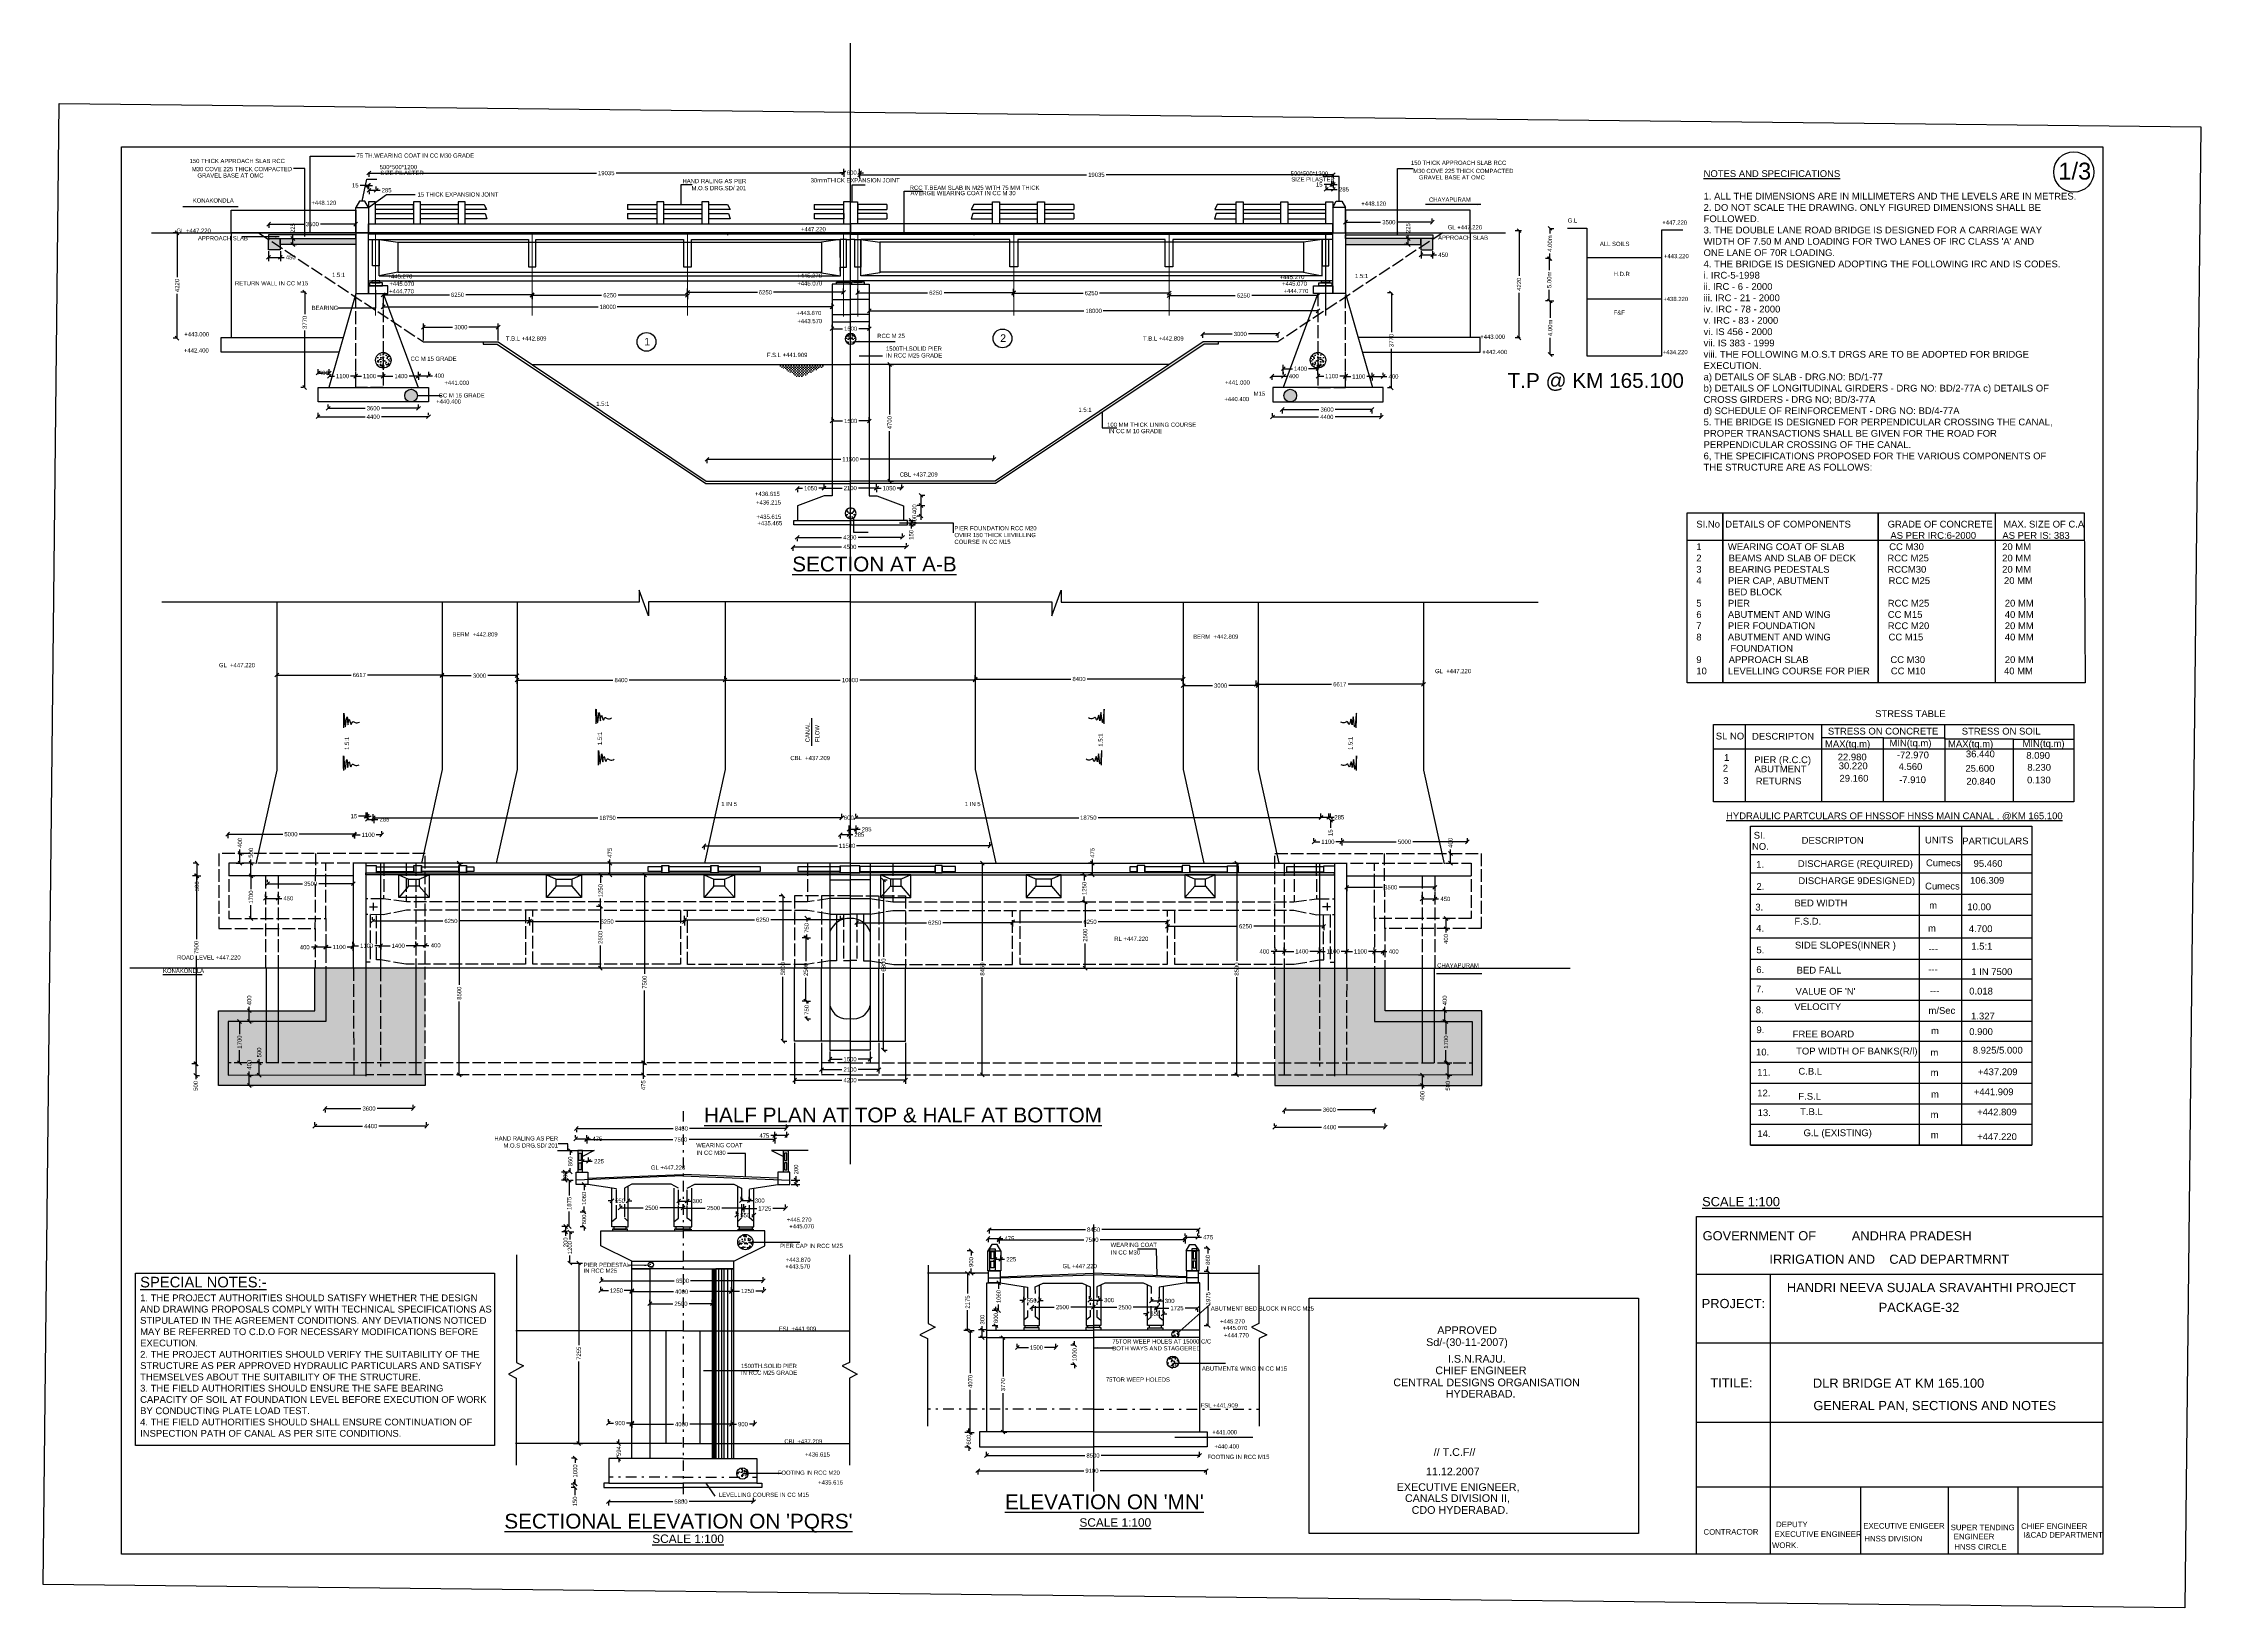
# Model space of a CAD drawing. Header units: metres. Extents: x 244 to 346, y 75 to 149.
import ezdxf

# ---------------------------------------------------------------- set-up
doc = ezdxf.new("R2010")
doc.units = ezdxf.units.M
doc.header["$MEASUREMENT"] = 0
doc.linetypes.add('ACAD_ISO02W100', pattern=[15, 12, -3])
doc.linetypes.add('DASHDOT', pattern=[1, 0.5, -0.25, 0, -0.25])
doc.layers.add('DRAWING', color=7, linetype='Continuous')
doc.styles.get("Standard").update_dxf_attribs({"font": 'ARIAL_1.TTF', "height": 0.2})
doc.dimstyles.get("Standard").update_dxf_attribs({"dimtxt": 0.2, "dimasz": 0.18, "dimexe": 0.18, "dimexo": 0.0625, "dimgap": 0.09, "dimtad": 0, "dimdec": 4, "dimzin": 0, "dimdsep": 46, "dimtxsty": 'Standard', "dimblk": 'OBLIQUE', "dimcen": 0.09, "dimclrt": 256, "dimadec": 0, "dimazin": 0, "dimtfac": 1, "dimtdec": 4, "dimtofl": 0, "dimtmove": 0, "dimatfit": 3, "dimfxl": 0, "dimtolj": 1, "dimtzin": 0, "dimarcsym": 0})
picture_1 = doc.add_image_def('image1.jpg', size_in_pixel=(6726, 4650))
pattern_1 = [(50, (0, 0), (0.3586301, -0.03137607), [0.0375, -0.4125]), (355, (0, 0), (-0.06937567, 0.37609607), [0.03, -0.33]), (100.4514, (0.0299, -0.0026), (0.2892547, 0.34471977), [0.0318701, -0.35057106]), (46.1842, (0, 0.1), (0.5336205, -0.0827595), [0.05625, -0.61875]), (96.6356, (0.04447, 0.0931), (0.46733135, 0.4870589), [0.0478051, -0.5258565]), (351.1842, (0, 0.1), (0.467331, 0.4870593), [0.045, -0.495]), (21, (0.05, 0.075), (0.29845353, -0.20130945), [0.0375, -0.4125]), (326, (0.05, 0.075), (0.12165767, 0.36257502), [0.03, -0.33]), (71.4514, (0.07487, 0.05822), (0.4201113, 0.16126525), [0.0318701, -0.35057106]), (37.5, (0, 0), (0.00607993, 0.166446927), [0, -0.326, 0, -0.335, 0, -0.33125]), (7.5, (0, 0), (0.13153477, 0.19720586), [0, -0.191, 0, -0.3185, 0, -0.12625]), (327.5, (-0.1115, 0), (0.26691122, -0.011277436), [0, -0.125, 0, -0.39, 0, -0.5175]), (317.5, (-0.1615, 0), (0.29159308, 0.05005249), [0, -0.1625, 0, -0.259, 0, -0.3675])]
pattern_2 = [(130, (563.55345, 0), (-0.3586301, -0.03137607), [0.0375, -0.4125]), (185, (563.55345, 0), (0.06937567, 0.37609607), [0.03, -0.33]), (79.5486, (563.52356, -0.0026), (-0.2892547, 0.34471977), [0.0318701, -0.35057106]), (133.8158, (563.55345, 0.1), (-0.5336205, -0.0827595), [0.05625, -0.61875]), (83.3644, (563.509, 0.0931), (-0.46733135, 0.4870589), [0.0478051, -0.5258565]), (188.8158, (563.55345, 0.1), (-0.467331, 0.4870593), [0.045, -0.495]), (159, (563.50345, 0.075), (-0.29845353, -0.20130945), [0.0375, -0.4125]), (214, (563.50345, 0.075), (-0.12165767, 0.36257502), [0.03, -0.33]), (108.5486, (563.47857, 0.05822), (-0.4201113, 0.16126525), [0.0318701, -0.35057106]), (142.5, (563.55345, 0), (-0.00607993, 0.166446927), [0, -0.326, 0, -0.335, 0, -0.33125]), (172.5, (563.55345, 0), (-0.13153477, 0.19720586), [0, -0.191, 0, -0.3185, 0, -0.12625]), (212.5, (563.66495, 0), (-0.26691122, -0.011277436), [0, -0.125, 0, -0.39, 0, -0.5175]), (222.5, (563.71495, 0), (-0.29159308, 0.05005249), [0, -0.1625, 0, -0.259, 0, -0.3675])]
pattern_3 = [(130, (563.50308, 0), (-0.3586301, -0.03137607), [0.0375, -0.4125]), (185, (563.5031, 0), (0.06937567, 0.37609607), [0.03, -0.33]), (79.5486, (563.4732, -0.0026), (-0.2892547, 0.34471977), [0.0318701, -0.35057106]), (133.8158, (563.5031, 0.1), (-0.5336205, -0.0827595), [0.05625, -0.61875]), (83.3644, (563.4586, 0.0931), (-0.4673314, 0.4870589), [0.0478051, -0.5258565]), (188.8158, (563.5031, 0.1), (-0.467331, 0.4870593), [0.045, -0.495]), (159, (563.45308, 0.075), (-0.29845353, -0.20130945), [0.0375, -0.4125]), (214, (563.4531, 0.075), (-0.12165767, 0.362575), [0.03, -0.33]), (108.5486, (563.4282, 0.05822), (-0.4201113, 0.16126525), [0.0318701, -0.35057106]), (142.5, (563.50308, 0), (-0.00607993, 0.166446927), [0, -0.326, 0, -0.335, 0, -0.33125]), (172.5, (563.50308, 0), (-0.13153477, 0.19720586), [0, -0.191, 0, -0.3185, 0, -0.12625]), (212.5, (563.61458, 0), (-0.26691122, -0.011277436), [0, -0.125, 0, -0.39, 0, -0.5175]), (222.5, (563.66458, 0), (-0.29159308, 0.0500525), [0, -0.1625, 0, -0.259, 0, -0.3675])]

# ---------------------------------------------------------------- blocks, each defined once
blk = doc.blocks.new('_Oblique')
at = {"color": 0, "linetype": 'ByBlock', "lineweight": -2}
blk.add_line((-0.5, -0.5), (0.5, 0.5), dxfattribs=at)
blk = doc.blocks.new('*D145')
at = {"layer": 'Defpoints', "color": 0}
for p in [(249.95, 140.09), (250.03, 140.09), (250.03, 135.11)]:
    blk.add_point(p, dxfattribs=at)
at = {"layer": 'DRAWING', "color": 0, "lineweight": -2}
for p, q in [((249.97, 140.09), (249.77, 140.09)), ((249.95, 140.09), (249.95, 137.99)), ((249.95, 135.11), (249.95, 137.21)), ((249.97, 135.11), (249.77, 135.11))]:
    blk.add_line(p, q, dxfattribs=at)
at = {"layer": 'DRAWING', "color": 0, "lineweight": -2, "xscale": 0.18, "yscale": 0.18, "zscale": 0.18}
for p, rotation in [((249.95, 140.09), 90), ((249.95, 135.11), 270)]:
    blk.add_blockref('_Oblique', p, dxfattribs=dict(at, rotation=rotation))
at = {"layer": 'DRAWING', "insert": (249.95, 137.6), "char_height": 0.2, "attachment_point": 5, "rotation": 90}
blk.add_mtext('\\A1;4220', dxfattribs=at)
blk = doc.blocks.new('*D146')
at = {"layer": 'Defpoints', "color": 0}
for p in [(255.98, 137.29), (256.08, 137.29), (255.98, 132.78)]:
    blk.add_point(p, dxfattribs=at)
at = {"layer": 'DRAWING', "color": 0, "lineweight": -2}
for p, q in [((256.02, 137.29), (255.8, 137.29)), ((255.98, 137.29), (255.98, 136.25)), ((255.98, 132.78), (255.98, 135.47)), ((255.92, 132.78), (255.8, 132.78))]:
    blk.add_line(p, q, dxfattribs=at)
at = {"layer": 'DRAWING', "color": 0, "lineweight": -2, "xscale": 0.18, "yscale": 0.18, "zscale": 0.18}
for p, rotation in [((255.98, 137.29), 90), ((255.98, 132.78), 270)]:
    blk.add_blockref('_Oblique', p, dxfattribs=dict(at, rotation=rotation))
at = {"layer": 'DRAWING', "insert": (255.98, 135.86), "char_height": 0.2, "attachment_point": 5, "rotation": 90}
blk.add_mtext('\\A1;3770', dxfattribs=at)
blk = doc.blocks.new('*D147')
at = {"layer": 'Defpoints', "color": 0}
for p in [(254.27, 139.28), (254.83, 139.28), (254.83, 138.93)]:
    blk.add_point(p, dxfattribs=at)
at = {"layer": 'DRAWING', "color": 0, "lineweight": -2}
for p, q in [((254.27, 139.22), (254.27, 138.75)), ((254.27, 138.93), (254.83, 138.93)), ((254.83, 139.22), (254.83, 138.75)), ((254.83, 138.93), (255.01, 138.93))]:
    blk.add_line(p, q, dxfattribs=at)
at = {"layer": 'DRAWING', "color": 0, "lineweight": -2, "xscale": 0.18, "yscale": 0.18, "zscale": 0.18, "rotation": 180}
blk.add_blockref('_Oblique', (254.27, 138.93), dxfattribs=at)
at = {"layer": 'DRAWING', "color": 0, "lineweight": -2, "xscale": 0.18, "yscale": 0.18, "zscale": 0.18}
blk.add_blockref('_Oblique', (254.83, 138.93), dxfattribs=at)
at = {"layer": 'DRAWING', "insert": (255.32, 138.93), "char_height": 0.2, "attachment_point": 5}
blk.add_mtext('\\A1;450', dxfattribs=at)
blk = doc.blocks.new('*D148')
at = {"layer": 'Defpoints', "color": 0}
for p in [(255.34, 139.82), (255.42, 139.82), (255.34, 139.54)]:
    blk.add_point(p, dxfattribs=at)
at = {"layer": 'DRAWING', "color": 0, "lineweight": -2}
for p, q in [((255.4, 139.82), (255.6, 139.82)), ((255.42, 139.82), (255.42, 140)), ((255.42, 139.54), (255.42, 139.82)), ((255.4, 139.54), (255.6, 139.54))]:
    blk.add_line(p, q, dxfattribs=at)
at = {"layer": 'DRAWING', "color": 0, "lineweight": -2, "xscale": 0.18, "yscale": 0.18, "zscale": 0.18}
for p, rotation in [((255.42, 139.82), 90), ((255.42, 139.54), 270)]:
    blk.add_blockref('_Oblique', p, dxfattribs=dict(at, rotation=rotation))
at = {"layer": 'DRAWING', "insert": (255.42, 140.31), "char_height": 0.2, "attachment_point": 5, "rotation": 90}
blk.add_mtext('\\A1;225', dxfattribs=at)
blk = doc.blocks.new('*D149')
at = {"layer": 'Defpoints', "color": 0}
for p in [(254.28, 140.56), (258.39, 140.56), (258.39, 140.5)]:
    blk.add_point(p, dxfattribs=at)
at = {"layer": 'DRAWING', "color": 0, "lineweight": -2}
for p, q in [((254.28, 140.5), (254.28, 140.32)), ((254.28, 140.5), (255.95, 140.5)), ((258.39, 140.5), (256.73, 140.5)), ((258.39, 140.5), (258.39, 140.32))]:
    blk.add_line(p, q, dxfattribs=at)
at = {"layer": 'DRAWING', "color": 0, "lineweight": -2, "xscale": 0.18, "yscale": 0.18, "zscale": 0.18, "rotation": 180}
blk.add_blockref('_Oblique', (254.28, 140.5), dxfattribs=at)
at = {"layer": 'DRAWING', "color": 0, "lineweight": -2, "xscale": 0.18, "yscale": 0.18, "zscale": 0.18}
blk.add_blockref('_Oblique', (258.39, 140.5), dxfattribs=at)
at = {"layer": 'DRAWING', "insert": (256.34, 140.5), "char_height": 0.2, "attachment_point": 5}
blk.add_mtext('\\A1;3500', dxfattribs=at)
blk = doc.blocks.new('*D150')
at = {"layer": 'Defpoints', "color": 0}
for p in [(256.61, 133.34), (257.14, 133.47), (257.14, 133.32)]:
    blk.add_point(p, dxfattribs=at)
at = {"layer": 'DRAWING', "color": 0, "lineweight": -2}
for p, q in [((256.61, 133.41), (256.61, 133.65)), ((257.14, 133.38), (257.14, 133.65)), ((256.61, 133.47), (257.14, 133.47))]:
    blk.add_line(p, q, dxfattribs=at)
at = {"layer": 'DRAWING', "color": 0, "lineweight": -2, "xscale": 0.18, "yscale": 0.18, "zscale": 0.18, "rotation": 180}
blk.add_blockref('_Oblique', (256.61, 133.47), dxfattribs=at)
at = {"layer": 'DRAWING', "color": 0, "lineweight": -2, "xscale": 0.18, "yscale": 0.18, "zscale": 0.18}
blk.add_blockref('_Oblique', (257.14, 133.47), dxfattribs=at)
at = {"layer": 'DRAWING', "insert": (256.88, 133.47), "char_height": 0.2, "attachment_point": 5}
blk.add_mtext('\\A1;400', dxfattribs=at)
blk = doc.blocks.new('*D151')
at = {"layer": 'Defpoints', "color": 0}
for p in [(257.14, 133.32), (258.39, 133.32), (258.39, 133.32)]:
    blk.add_point(p, dxfattribs=at)
at = {"layer": 'DRAWING', "color": 0, "lineweight": -2}
for p, q in [((257.14, 133.38), (257.14, 133.5)), ((257.14, 133.32), (257.39, 133.32)), ((258.39, 133.32), (258.15, 133.32)), ((258.39, 133.38), (258.39, 133.5))]:
    blk.add_line(p, q, dxfattribs=at)
at = {"layer": 'DRAWING', "color": 0, "lineweight": -2, "xscale": 0.18, "yscale": 0.18, "zscale": 0.18, "rotation": 180}
blk.add_blockref('_Oblique', (257.14, 133.32), dxfattribs=at)
at = {"layer": 'DRAWING', "color": 0, "lineweight": -2, "xscale": 0.18, "yscale": 0.18, "zscale": 0.18}
blk.add_blockref('_Oblique', (258.39, 133.32), dxfattribs=at)
at = {"layer": 'DRAWING', "insert": (257.77, 133.32), "char_height": 0.2, "attachment_point": 5}
blk.add_mtext('\\A1;1100', dxfattribs=at)
blk = doc.blocks.new('*D152')
at = {"layer": 'Defpoints', "color": 0}
for p in [(258.39, 133.32), (259.69, 133.32), (259.69, 133.32)]:
    blk.add_point(p, dxfattribs=at)
at = {"layer": 'DRAWING', "color": 0, "lineweight": -2}
for p, q in [((258.39, 133.38), (258.39, 133.5)), ((258.39, 133.32), (258.67, 133.32)), ((259.69, 133.32), (259.42, 133.32)), ((259.69, 133.38), (259.69, 133.5))]:
    blk.add_line(p, q, dxfattribs=at)
at = {"layer": 'DRAWING', "color": 0, "lineweight": -2, "xscale": 0.18, "yscale": 0.18, "zscale": 0.18, "rotation": 180}
blk.add_blockref('_Oblique', (258.39, 133.32), dxfattribs=at)
at = {"layer": 'DRAWING', "color": 0, "lineweight": -2, "xscale": 0.18, "yscale": 0.18, "zscale": 0.18}
blk.add_blockref('_Oblique', (259.69, 133.32), dxfattribs=at)
at = {"layer": 'DRAWING', "insert": (259.04, 133.32), "char_height": 0.2, "attachment_point": 5}
blk.add_mtext('\\A1;1100', dxfattribs=at)
blk = doc.blocks.new('*D153')
at = {"layer": 'Defpoints', "color": 0}
for p in [(259.69, 133.32), (259.69, 133.32), (261.36, 133.33)]:
    blk.add_point(p, dxfattribs=at)
at = {"layer": 'DRAWING', "color": 0, "lineweight": -2}
for p, q in [((259.69, 133.38), (259.69, 133.5)), ((259.69, 133.32), (260.15, 133.32)), ((261.36, 133.32), (260.91, 133.32)), ((261.36, 133.27), (261.36, 133.14))]:
    blk.add_line(p, q, dxfattribs=at)
at = {"layer": 'DRAWING', "color": 0, "lineweight": -2, "xscale": 0.18, "yscale": 0.18, "zscale": 0.18, "rotation": 180}
blk.add_blockref('_Oblique', (259.69, 133.32), dxfattribs=at)
at = {"layer": 'DRAWING', "color": 0, "lineweight": -2, "xscale": 0.18, "yscale": 0.18, "zscale": 0.18}
blk.add_blockref('_Oblique', (261.36, 133.32), dxfattribs=at)
at = {"layer": 'DRAWING', "insert": (260.53, 133.32), "char_height": 0.2, "attachment_point": 5}
blk.add_mtext('\\A1;1400', dxfattribs=at)
blk = doc.blocks.new('*D154')
at = {"layer": 'Defpoints', "color": 0}
for p in [(261.36, 133.32), (261.84, 133.34), (261.84, 133.32)]:
    blk.add_point(p, dxfattribs=at)
at = {"layer": 'DRAWING', "color": 0, "lineweight": -2}
for p, q in [((261.36, 133.38), (261.36, 133.52)), ((261.36, 133.34), (261.84, 133.34)), ((261.84, 133.38), (261.84, 133.52)), ((261.84, 133.34), (262.02, 133.34))]:
    blk.add_line(p, q, dxfattribs=at)
at = {"layer": 'DRAWING', "color": 0, "lineweight": -2, "xscale": 0.18, "yscale": 0.18, "zscale": 0.18, "rotation": 180}
blk.add_blockref('_Oblique', (261.36, 133.34), dxfattribs=at)
at = {"layer": 'DRAWING', "color": 0, "lineweight": -2, "xscale": 0.18, "yscale": 0.18, "zscale": 0.18}
blk.add_blockref('_Oblique', (261.84, 133.34), dxfattribs=at)
at = {"layer": 'DRAWING', "insert": (262.34, 133.34), "char_height": 0.2, "attachment_point": 5}
blk.add_mtext('\\A1;400', dxfattribs=at)
blk = doc.blocks.new('*D155')
at = {"layer": 'Defpoints', "color": 0}
for p in [(257.09, 131.78), (261.36, 131.8), (261.36, 131.8)]:
    blk.add_point(p, dxfattribs=at)
at = {"layer": 'DRAWING', "color": 0, "lineweight": -2}
for p, q in [((257.09, 131.84), (257.09, 131.98)), ((257.09, 131.8), (258.84, 131.8)), ((261.36, 131.8), (259.61, 131.8)), ((261.36, 131.86), (261.36, 131.98))]:
    blk.add_line(p, q, dxfattribs=at)
at = {"layer": 'DRAWING', "color": 0, "lineweight": -2, "xscale": 0.18, "yscale": 0.18, "zscale": 0.18, "rotation": 180}
blk.add_blockref('_Oblique', (257.09, 131.8), dxfattribs=at)
at = {"layer": 'DRAWING', "color": 0, "lineweight": -2, "xscale": 0.18, "yscale": 0.18, "zscale": 0.18}
blk.add_blockref('_Oblique', (261.36, 131.8), dxfattribs=at)
at = {"layer": 'DRAWING', "insert": (259.22, 131.8), "char_height": 0.2, "attachment_point": 5}
blk.add_mtext('\\A1;3600', dxfattribs=at)
blk = doc.blocks.new('*D156')
at = {"layer": 'Defpoints', "color": 0}
for p in [(256.61, 131.34), (261.83, 131.4), (261.83, 131.4)]:
    blk.add_point(p, dxfattribs=at)
at = {"layer": 'DRAWING', "color": 0, "lineweight": -2}
for p, q in [((256.61, 131.4), (256.61, 131.58)), ((261.83, 131.47), (261.83, 131.58)), ((256.61, 131.4), (258.83, 131.4)), ((261.83, 131.4), (259.61, 131.4))]:
    blk.add_line(p, q, dxfattribs=at)
at = {"layer": 'DRAWING', "color": 0, "lineweight": -2, "xscale": 0.18, "yscale": 0.18, "zscale": 0.18, "rotation": 180}
blk.add_blockref('_Oblique', (256.61, 131.4), dxfattribs=at)
at = {"layer": 'DRAWING', "color": 0, "lineweight": -2, "xscale": 0.18, "yscale": 0.18, "zscale": 0.18}
blk.add_blockref('_Oblique', (261.83, 131.4), dxfattribs=at)
at = {"layer": 'DRAWING', "insert": (259.22, 131.4), "char_height": 0.2, "attachment_point": 5}
blk.add_mtext('\\A1;4400', dxfattribs=at)
blk = doc.blocks.new('*D157')
at = {"layer": 'Defpoints', "color": 0}
for p in [(265.12, 135.63), (261.59, 134.94), (265.12, 134.94)]:
    blk.add_point(p, dxfattribs=at)
at = {"layer": 'DRAWING', "color": 0, "lineweight": -2}
for p, q in [((261.59, 135), (261.59, 135.81)), ((261.59, 135.63), (262.97, 135.63)), ((265.12, 135.63), (263.74, 135.63)), ((265.12, 135), (265.12, 135.81))]:
    blk.add_line(p, q, dxfattribs=at)
at = {"layer": 'DRAWING', "color": 0, "lineweight": -2, "xscale": 0.18, "yscale": 0.18, "zscale": 0.18, "rotation": 180}
blk.add_blockref('_Oblique', (261.59, 135.63), dxfattribs=at)
at = {"layer": 'DRAWING', "color": 0, "lineweight": -2, "xscale": 0.18, "yscale": 0.18, "zscale": 0.18}
blk.add_blockref('_Oblique', (265.12, 135.63), dxfattribs=at)
at = {"layer": 'DRAWING', "insert": (263.36, 135.63), "char_height": 0.2, "attachment_point": 5}
blk.add_mtext('\\A1;3000', dxfattribs=at)
blk = doc.blocks.new('*D158')
at = {"layer": 'Defpoints', "color": 0}
for p in [(259.02, 142.11), (259.36, 142.1), (259.36, 142.09)]:
    blk.add_point(p, dxfattribs=at)
at = {"layer": 'DRAWING', "color": 0, "lineweight": -2}
for p, q in [((259.02, 142.1), (259.36, 142.1)), ((259.02, 142.04), (259.02, 141.92)), ((259.36, 142.15), (259.36, 142.28)), ((259.36, 142.1), (259.54, 142.1))]:
    blk.add_line(p, q, dxfattribs=at)
at = {"layer": 'DRAWING', "color": 0, "lineweight": -2, "xscale": 0.18, "yscale": 0.18, "zscale": 0.18, "rotation": 180}
blk.add_blockref('_Oblique', (259.02, 142.1), dxfattribs=at)
at = {"layer": 'DRAWING', "color": 0, "lineweight": -2, "xscale": 0.18, "yscale": 0.18, "zscale": 0.18}
blk.add_blockref('_Oblique', (259.36, 142.1), dxfattribs=at)
at = {"layer": 'DRAWING', "insert": (259.85, 142.1), "char_height": 0.2, "attachment_point": 5}
blk.add_mtext('\\A1;285', dxfattribs=at)
blk = doc.blocks.new('*D159')
at = {"layer": 'Defpoints', "color": 0}
for p in [(258.96, 142.34), (258.96, 142.33), (259, 142.34)]:
    blk.add_point(p, dxfattribs=at)
at = {"layer": 'DRAWING', "color": 0, "lineweight": -2}
for p, q in [((258.96, 142.33), (258.6, 142.33)), ((258.96, 142.28), (258.96, 142.15)), ((259, 142.33), (259.18, 142.33)), ((259, 142.28), (259, 142.15))]:
    blk.add_line(p, q, dxfattribs=at)
at = {"layer": 'DRAWING', "color": 0, "lineweight": -2, "xscale": 0.18, "yscale": 0.18, "zscale": 0.18}
blk.add_blockref('_Oblique', (258.96, 142.33), dxfattribs=at)
at = {"layer": 'DRAWING', "color": 0, "lineweight": -2, "xscale": 0.18, "yscale": 0.18, "zscale": 0.18, "rotation": 180}
blk.add_blockref('_Oblique', (259, 142.33), dxfattribs=at)
at = {"layer": 'DRAWING', "insert": (258.37, 142.33), "char_height": 0.2, "attachment_point": 5}
blk.add_mtext('\\A1;15', dxfattribs=at)
blk = doc.blocks.new('*D160')
at = {"layer": 'Defpoints', "color": 0}
for p in [(259.01, 143.01), (281.45, 143.03), (281.45, 142.91)]:
    blk.add_point(p, dxfattribs=at)
at = {"layer": 'DRAWING', "color": 0, "lineweight": -2}
for p, q in [((259.01, 142.95), (259.01, 142.73)), ((259.01, 142.91), (269.77, 142.91)), ((281.45, 142.91), (270.69, 142.91)), ((281.45, 142.97), (281.45, 142.73))]:
    blk.add_line(p, q, dxfattribs=at)
at = {"layer": 'DRAWING', "color": 0, "lineweight": -2, "xscale": 0.18, "yscale": 0.18, "zscale": 0.18, "rotation": 180}
blk.add_blockref('_Oblique', (259.01, 142.91), dxfattribs=at)
at = {"layer": 'DRAWING', "color": 0, "lineweight": -2, "xscale": 0.18, "yscale": 0.18, "zscale": 0.18}
blk.add_blockref('_Oblique', (281.45, 142.91), dxfattribs=at)
at = {"layer": 'DRAWING', "insert": (270.23, 142.91), "char_height": 0.2, "attachment_point": 5}
blk.add_mtext('\\A1;19035', dxfattribs=at)
blk = doc.blocks.new('*D161')
at = {"layer": 'Defpoints', "color": 0}
for p in [(281.45, 142.91), (282.2, 142.93), (282.2, 142.87)]:
    blk.add_point(p, dxfattribs=at)
at = {"layer": 'DRAWING', "color": 0, "lineweight": -2}
for p, q in [((281.45, 142.93), (281.27, 142.93)), ((281.45, 142.97), (281.45, 143.11)), ((282.2, 142.93), (282.2, 143.11)), ((282.2, 142.93), (282.38, 142.93))]:
    blk.add_line(p, q, dxfattribs=at)
at = {"layer": 'DRAWING', "color": 0, "lineweight": -2, "xscale": 0.18, "yscale": 0.18, "zscale": 0.18}
blk.add_blockref('_Oblique', (281.45, 142.93), dxfattribs=at)
at = {"layer": 'DRAWING', "color": 0, "lineweight": -2, "xscale": 0.18, "yscale": 0.18, "zscale": 0.18, "rotation": 180}
blk.add_blockref('_Oblique', (282.2, 142.93), dxfattribs=at)
at = {"layer": 'DRAWING', "insert": (281.83, 142.93), "char_height": 0.2, "attachment_point": 5}
blk.add_mtext('\\A1;600', dxfattribs=at)
blk = doc.blocks.new('*D162')
at = {"layer": 'Defpoints', "color": 0}
for p in [(282.2, 142.93), (304.58, 142.94), (304.58, 142.83)]:
    blk.add_point(p, dxfattribs=at)
at = {"layer": 'DRAWING', "color": 0, "lineweight": -2}
for p, q in [((282.2, 142.87), (282.2, 142.65)), ((282.2, 142.83), (292.93, 142.83)), ((304.58, 142.83), (293.85, 142.83)), ((304.58, 142.88), (304.58, 142.65))]:
    blk.add_line(p, q, dxfattribs=at)
at = {"layer": 'DRAWING', "color": 0, "lineweight": -2, "xscale": 0.18, "yscale": 0.18, "zscale": 0.18, "rotation": 180}
blk.add_blockref('_Oblique', (282.2, 142.83), dxfattribs=at)
at = {"layer": 'DRAWING', "color": 0, "lineweight": -2, "xscale": 0.18, "yscale": 0.18, "zscale": 0.18}
blk.add_blockref('_Oblique', (304.58, 142.83), dxfattribs=at)
at = {"layer": 'DRAWING', "insert": (293.39, 142.83), "char_height": 0.2, "attachment_point": 5}
blk.add_mtext('\\A1;19035', dxfattribs=at)
blk = doc.blocks.new('*D163')
at = {"layer": 'Defpoints', "color": 0}
for p in [(304.25, 142.13), (304.59, 142.14), (304.59, 142.14)]:
    blk.add_point(p, dxfattribs=at)
at = {"layer": 'DRAWING', "color": 0, "lineweight": -2}
for p, q in [((304.25, 142.19), (304.25, 142.32)), ((304.25, 142.14), (304.59, 142.14)), ((304.59, 142.21), (304.59, 142.32)), ((304.59, 142.14), (304.77, 142.14))]:
    blk.add_line(p, q, dxfattribs=at)
at = {"layer": 'DRAWING', "color": 0, "lineweight": -2, "xscale": 0.18, "yscale": 0.18, "zscale": 0.18, "rotation": 180}
blk.add_blockref('_Oblique', (304.25, 142.14), dxfattribs=at)
at = {"layer": 'DRAWING', "color": 0, "lineweight": -2, "xscale": 0.18, "yscale": 0.18, "zscale": 0.18}
blk.add_blockref('_Oblique', (304.59, 142.14), dxfattribs=at)
at = {"layer": 'DRAWING', "insert": (305.09, 142.14), "char_height": 0.2, "attachment_point": 5}
blk.add_mtext('\\A1;285', dxfattribs=at)
blk = doc.blocks.new('*D164')
at = {"layer": 'Defpoints', "color": 0}
for p in [(304.51, 142.37), (304.51, 142.33), (304.59, 142.32)]:
    blk.add_point(p, dxfattribs=at)
at = {"layer": 'DRAWING', "color": 0, "lineweight": -2}
for p, q in [((304.51, 142.37), (304.15, 142.37)), ((304.51, 142.39), (304.51, 142.55)), ((304.59, 142.39), (304.59, 142.55)), ((304.59, 142.37), (304.77, 142.37))]:
    blk.add_line(p, q, dxfattribs=at)
at = {"layer": 'DRAWING', "color": 0, "lineweight": -2, "xscale": 0.18, "yscale": 0.18, "zscale": 0.18}
blk.add_blockref('_Oblique', (304.51, 142.37), dxfattribs=at)
at = {"layer": 'DRAWING', "color": 0, "lineweight": -2, "xscale": 0.18, "yscale": 0.18, "zscale": 0.18, "rotation": 180}
blk.add_blockref('_Oblique', (304.59, 142.37), dxfattribs=at)
at = {"layer": 'DRAWING', "insert": (303.92, 142.37), "char_height": 0.2, "attachment_point": 5}
blk.add_mtext('\\A1;15', dxfattribs=at)
blk = doc.blocks.new('*D165')
at = {"layer": 'Defpoints', "color": 0}
for p in [(305.16, 140.62), (309.26, 140.59), (309.26, 140.59)]:
    blk.add_point(p, dxfattribs=at)
at = {"layer": 'DRAWING', "color": 0, "lineweight": -2}
for p, q in [((309.26, 140.65), (309.26, 140.77)), ((305.16, 140.59), (306.82, 140.59)), ((305.16, 140.56), (305.16, 140.41)), ((309.26, 140.59), (307.6, 140.59))]:
    blk.add_line(p, q, dxfattribs=at)
at = {"layer": 'DRAWING', "color": 0, "lineweight": -2, "xscale": 0.18, "yscale": 0.18, "zscale": 0.18, "rotation": 180}
blk.add_blockref('_Oblique', (305.16, 140.59), dxfattribs=at)
at = {"layer": 'DRAWING', "color": 0, "lineweight": -2, "xscale": 0.18, "yscale": 0.18, "zscale": 0.18}
blk.add_blockref('_Oblique', (309.26, 140.59), dxfattribs=at)
at = {"layer": 'DRAWING', "insert": (307.21, 140.59), "char_height": 0.2, "attachment_point": 5}
blk.add_mtext('\\A1;3500', dxfattribs=at)
blk = doc.blocks.new('*D166')
at = {"layer": 'Defpoints', "color": 0}
for p in [(259.69, 137.22), (266.72, 137.22), (266.72, 137.16)]:
    blk.add_point(p, dxfattribs=at)
at = {"layer": 'DRAWING', "color": 0, "lineweight": -2}
for p, q in [((259.69, 137.16), (259.69, 136.98)), ((259.69, 137.16), (262.82, 137.16)), ((266.72, 137.16), (263.59, 137.16)), ((266.72, 137.16), (266.72, 136.98))]:
    blk.add_line(p, q, dxfattribs=at)
at = {"layer": 'DRAWING', "color": 0, "lineweight": -2, "xscale": 0.18, "yscale": 0.18, "zscale": 0.18, "rotation": 180}
blk.add_blockref('_Oblique', (259.69, 137.16), dxfattribs=at)
at = {"layer": 'DRAWING', "color": 0, "lineweight": -2, "xscale": 0.18, "yscale": 0.18, "zscale": 0.18}
blk.add_blockref('_Oblique', (266.72, 137.16), dxfattribs=at)
at = {"layer": 'DRAWING', "insert": (263.2, 137.16), "char_height": 0.2, "attachment_point": 5}
blk.add_mtext('\\A1;6250', dxfattribs=at)
blk = doc.blocks.new('*D168')
at = {"layer": 'Defpoints', "color": 0}
for p in [(266.73, 137.17), (274.07, 137.17), (274.07, 137.14)]:
    blk.add_point(p, dxfattribs=at)
at = {"layer": 'DRAWING', "color": 0, "lineweight": -2}
for p, q in [((266.73, 137.14), (270.01, 137.14)), ((266.73, 137.11), (266.73, 136.96)), ((274.07, 137.14), (270.79, 137.14)), ((274.07, 137.11), (274.07, 136.96))]:
    blk.add_line(p, q, dxfattribs=at)
at = {"layer": 'DRAWING', "color": 0, "lineweight": -2, "xscale": 0.18, "yscale": 0.18, "zscale": 0.18, "rotation": 180}
blk.add_blockref('_Oblique', (266.73, 137.14), dxfattribs=at)
at = {"layer": 'DRAWING', "color": 0, "lineweight": -2, "xscale": 0.18, "yscale": 0.18, "zscale": 0.18}
blk.add_blockref('_Oblique', (274.07, 137.14), dxfattribs=at)
at = {"layer": 'DRAWING', "insert": (270.4, 137.14), "char_height": 0.2, "attachment_point": 5}
blk.add_mtext('\\A1;6250', dxfattribs=at)
blk = doc.blocks.new('*D169')
at = {"layer": 'Defpoints', "color": 0}
for p in [(274.07, 137.14), (281.44, 137.28), (281.44, 137.14)]:
    blk.add_point(p, dxfattribs=at)
at = {"layer": 'DRAWING', "color": 0, "lineweight": -2}
for p, q in [((274.07, 137.2), (274.07, 137.46)), ((274.07, 137.28), (277.37, 137.28)), ((281.44, 137.28), (278.14, 137.28)), ((281.44, 137.2), (281.44, 137.46))]:
    blk.add_line(p, q, dxfattribs=at)
at = {"layer": 'DRAWING', "color": 0, "lineweight": -2, "xscale": 0.18, "yscale": 0.18, "zscale": 0.18, "rotation": 180}
blk.add_blockref('_Oblique', (274.07, 137.28), dxfattribs=at)
at = {"layer": 'DRAWING', "color": 0, "lineweight": -2, "xscale": 0.18, "yscale": 0.18, "zscale": 0.18}
blk.add_blockref('_Oblique', (281.44, 137.28), dxfattribs=at)
at = {"layer": 'DRAWING', "insert": (277.75, 137.28), "char_height": 0.2, "attachment_point": 5}
blk.add_mtext('\\A1;6250', dxfattribs=at)
blk = doc.blocks.new('*D170')
at = {"layer": 'Defpoints', "color": 0}
for p in [(280.9, 135.56), (282.66, 135.56), (282.66, 135.56)]:
    blk.add_point(p, dxfattribs=at)
at = {"layer": 'DRAWING', "color": 0, "lineweight": -2}
for p, q in [((280.9, 135.63), (280.9, 135.74)), ((282.66, 135.63), (282.66, 135.74)), ((280.9, 135.56), (281.4, 135.56)), ((282.66, 135.56), (282.16, 135.56))]:
    blk.add_line(p, q, dxfattribs=at)
at = {"layer": 'DRAWING', "color": 0, "lineweight": -2, "xscale": 0.18, "yscale": 0.18, "zscale": 0.18, "rotation": 180}
blk.add_blockref('_Oblique', (280.9, 135.56), dxfattribs=at)
at = {"layer": 'DRAWING', "color": 0, "lineweight": -2, "xscale": 0.18, "yscale": 0.18, "zscale": 0.18}
blk.add_blockref('_Oblique', (282.66, 135.56), dxfattribs=at)
at = {"layer": 'DRAWING', "insert": (281.78, 135.56), "char_height": 0.2, "attachment_point": 5}
blk.add_mtext('\\A1;1500', dxfattribs=at)
blk = doc.blocks.new('*D171')
at = {"layer": 'Defpoints', "color": 0}
for p in [(282.11, 137.16), (289.48, 137.26), (289.48, 137.16)]:
    blk.add_point(p, dxfattribs=at)
at = {"layer": 'DRAWING', "color": 0, "lineweight": -2}
for p, q in [((282.11, 137.22), (282.11, 137.44)), ((282.11, 137.26), (285.41, 137.26)), ((289.48, 137.26), (286.19, 137.26)), ((289.48, 137.22), (289.48, 137.44))]:
    blk.add_line(p, q, dxfattribs=at)
at = {"layer": 'DRAWING', "color": 0, "lineweight": -2, "xscale": 0.18, "yscale": 0.18, "zscale": 0.18, "rotation": 180}
blk.add_blockref('_Oblique', (282.11, 137.26), dxfattribs=at)
at = {"layer": 'DRAWING', "color": 0, "lineweight": -2, "xscale": 0.18, "yscale": 0.18, "zscale": 0.18}
blk.add_blockref('_Oblique', (289.48, 137.26), dxfattribs=at)
at = {"layer": 'DRAWING', "insert": (285.8, 137.26), "char_height": 0.2, "attachment_point": 5}
blk.add_mtext('\\A1;6250', dxfattribs=at)
blk = doc.blocks.new('*D172')
at = {"layer": 'Defpoints', "color": 0}
for p in [(289.48, 137.26), (296.83, 137.26), (296.83, 137.24)]:
    blk.add_point(p, dxfattribs=at)
at = {"layer": 'DRAWING', "color": 0, "lineweight": -2}
for p, q in [((289.48, 137.24), (292.77, 137.24)), ((289.48, 137.19), (289.48, 137.06)), ((296.83, 137.24), (293.54, 137.24)), ((296.83, 137.19), (296.83, 137.06))]:
    blk.add_line(p, q, dxfattribs=at)
at = {"layer": 'DRAWING', "color": 0, "lineweight": -2, "xscale": 0.18, "yscale": 0.18, "zscale": 0.18, "rotation": 180}
blk.add_blockref('_Oblique', (289.48, 137.24), dxfattribs=at)
at = {"layer": 'DRAWING', "color": 0, "lineweight": -2, "xscale": 0.18, "yscale": 0.18, "zscale": 0.18}
blk.add_blockref('_Oblique', (296.83, 137.24), dxfattribs=at)
at = {"layer": 'DRAWING', "insert": (293.15, 137.24), "char_height": 0.2, "attachment_point": 5}
blk.add_mtext('\\A1;6250', dxfattribs=at)
blk = doc.blocks.new('*D173')
at = {"layer": 'Defpoints', "color": 0}
for p in [(296.83, 137.19), (303.86, 137.19), (303.86, 137.13)]:
    blk.add_point(p, dxfattribs=at)
at = {"layer": 'DRAWING', "color": 0, "lineweight": -2}
for p, q in [((296.83, 137.13), (296.83, 136.95)), ((296.83, 137.13), (299.95, 137.13)), ((303.86, 137.13), (300.73, 137.13)), ((303.86, 137.13), (303.86, 136.95))]:
    blk.add_line(p, q, dxfattribs=at)
at = {"layer": 'DRAWING', "color": 0, "lineweight": -2, "xscale": 0.18, "yscale": 0.18, "zscale": 0.18, "rotation": 180}
blk.add_blockref('_Oblique', (296.83, 137.13), dxfattribs=at)
at = {"layer": 'DRAWING', "color": 0, "lineweight": -2, "xscale": 0.18, "yscale": 0.18, "zscale": 0.18}
blk.add_blockref('_Oblique', (303.86, 137.13), dxfattribs=at)
at = {"layer": 'DRAWING', "insert": (300.34, 137.13), "char_height": 0.2, "attachment_point": 5}
blk.add_mtext('\\A1;6250', dxfattribs=at)
blk = doc.blocks.new('*D174')
at = {"layer": 'Defpoints', "color": 0}
for p in [(282.66, 136.4), (282.66, 136.4), (303.86, 136.4)]:
    blk.add_point(p, dxfattribs=at)
at = {"layer": 'DRAWING', "color": 0, "lineweight": -2}
for p, q in [((282.66, 136.4), (292.8, 136.4)), ((282.66, 136.34), (282.66, 136.22)), ((303.86, 136.4), (293.71, 136.4)), ((303.86, 136.34), (303.86, 136.22))]:
    blk.add_line(p, q, dxfattribs=at)
at = {"layer": 'DRAWING', "color": 0, "lineweight": -2, "xscale": 0.18, "yscale": 0.18, "zscale": 0.18, "rotation": 180}
blk.add_blockref('_Oblique', (282.66, 136.4), dxfattribs=at)
at = {"layer": 'DRAWING', "color": 0, "lineweight": -2, "xscale": 0.18, "yscale": 0.18, "zscale": 0.18}
blk.add_blockref('_Oblique', (303.86, 136.4), dxfattribs=at)
at = {"layer": 'DRAWING', "insert": (293.26, 136.4), "char_height": 0.2, "attachment_point": 5}
blk.add_mtext('\\A1;18000', dxfattribs=at)
blk = doc.blocks.new('*D176')
at = {"layer": 'Defpoints', "color": 0}
for p in [(298.41, 135.36), (301.96, 135.37), (301.96, 135.31)]:
    blk.add_point(p, dxfattribs=at)
at = {"layer": 'DRAWING', "color": 0, "lineweight": -2}
for p, q in [((298.41, 135.31), (299.8, 135.31)), ((298.41, 135.29), (298.41, 135.13)), ((301.96, 135.31), (300.58, 135.31)), ((301.96, 135.3), (301.96, 135.13))]:
    blk.add_line(p, q, dxfattribs=at)
at = {"layer": 'DRAWING', "color": 0, "lineweight": -2, "xscale": 0.18, "yscale": 0.18, "zscale": 0.18, "rotation": 180}
blk.add_blockref('_Oblique', (298.41, 135.31), dxfattribs=at)
at = {"layer": 'DRAWING', "color": 0, "lineweight": -2, "xscale": 0.18, "yscale": 0.18, "zscale": 0.18}
blk.add_blockref('_Oblique', (301.96, 135.31), dxfattribs=at)
at = {"layer": 'DRAWING', "insert": (300.19, 135.31), "char_height": 0.2, "attachment_point": 5}
blk.add_mtext('\\A1;3000', dxfattribs=at)
blk = doc.blocks.new('*D177')
at = {"layer": 'Defpoints', "color": 0}
for p in [(301.68, 133.33), (302.23, 133.32), (302.23, 133.32)]:
    blk.add_point(p, dxfattribs=at)
at = {"layer": 'DRAWING', "color": 0, "lineweight": -2}
for p, q in [((301.68, 133.32), (302.23, 133.32)), ((301.68, 133.27), (301.68, 133.14)), ((302.23, 133.39), (302.23, 133.5)), ((302.23, 133.32), (302.41, 133.32))]:
    blk.add_line(p, q, dxfattribs=at)
at = {"layer": 'DRAWING', "color": 0, "lineweight": -2, "xscale": 0.18, "yscale": 0.18, "zscale": 0.18, "rotation": 180}
blk.add_blockref('_Oblique', (301.68, 133.32), dxfattribs=at)
at = {"layer": 'DRAWING', "color": 0, "lineweight": -2, "xscale": 0.18, "yscale": 0.18, "zscale": 0.18}
blk.add_blockref('_Oblique', (302.23, 133.32), dxfattribs=at)
at = {"layer": 'DRAWING', "insert": (302.72, 133.32), "char_height": 0.2, "attachment_point": 5}
blk.add_mtext('\\A1;400', dxfattribs=at)
blk = doc.blocks.new('*D178')
at = {"layer": 'Defpoints', "color": 0}
for p in [(303.86, 133.67), (302.22, 133.32), (303.86, 133.32)]:
    blk.add_point(p, dxfattribs=at)
at = {"layer": 'DRAWING', "color": 0, "lineweight": -2}
for p, q in [((302.22, 133.39), (302.22, 133.85)), ((302.22, 133.67), (302.66, 133.67)), ((303.86, 133.67), (303.42, 133.67)), ((303.86, 133.39), (303.86, 133.85))]:
    blk.add_line(p, q, dxfattribs=at)
at = {"layer": 'DRAWING', "color": 0, "lineweight": -2, "xscale": 0.18, "yscale": 0.18, "zscale": 0.18, "rotation": 180}
blk.add_blockref('_Oblique', (302.22, 133.67), dxfattribs=at)
at = {"layer": 'DRAWING', "color": 0, "lineweight": -2, "xscale": 0.18, "yscale": 0.18, "zscale": 0.18}
blk.add_blockref('_Oblique', (303.86, 133.67), dxfattribs=at)
at = {"layer": 'DRAWING', "insert": (303.04, 133.67), "char_height": 0.2, "attachment_point": 5}
blk.add_mtext('\\A1;1400', dxfattribs=at)
blk = doc.blocks.new('*D179')
at = {"layer": 'Defpoints', "color": 0}
for p in [(303.86, 133.32), (305.16, 133.32), (305.16, 133.32)]:
    blk.add_point(p, dxfattribs=at)
at = {"layer": 'DRAWING', "color": 0, "lineweight": -2}
for p, q in [((303.86, 133.39), (303.86, 133.5)), ((303.86, 133.32), (304.13, 133.32)), ((305.16, 133.32), (304.89, 133.32)), ((305.16, 133.39), (305.16, 133.5))]:
    blk.add_line(p, q, dxfattribs=at)
at = {"layer": 'DRAWING', "color": 0, "lineweight": -2, "xscale": 0.18, "yscale": 0.18, "zscale": 0.18, "rotation": 180}
blk.add_blockref('_Oblique', (303.86, 133.32), dxfattribs=at)
at = {"layer": 'DRAWING', "color": 0, "lineweight": -2, "xscale": 0.18, "yscale": 0.18, "zscale": 0.18}
blk.add_blockref('_Oblique', (305.16, 133.32), dxfattribs=at)
at = {"layer": 'DRAWING', "insert": (304.51, 133.32), "char_height": 0.2, "attachment_point": 5}
blk.add_mtext('\\A1;1100', dxfattribs=at)
blk = doc.blocks.new('*D180')
at = {"layer": 'Defpoints', "color": 0}
for p in [(305.16, 133.32), (306.42, 133.3), (306.42, 133.3)]:
    blk.add_point(p, dxfattribs=at)
at = {"layer": 'DRAWING', "color": 0, "lineweight": -2}
for p, q in [((305.16, 133.3), (305.41, 133.3)), ((305.16, 133.26), (305.16, 133.12)), ((306.42, 133.3), (306.17, 133.3)), ((306.42, 133.37), (306.42, 133.48))]:
    blk.add_line(p, q, dxfattribs=at)
at = {"layer": 'DRAWING', "color": 0, "lineweight": -2, "xscale": 0.18, "yscale": 0.18, "zscale": 0.18, "rotation": 180}
blk.add_blockref('_Oblique', (305.16, 133.3), dxfattribs=at)
at = {"layer": 'DRAWING', "color": 0, "lineweight": -2, "xscale": 0.18, "yscale": 0.18, "zscale": 0.18}
blk.add_blockref('_Oblique', (306.42, 133.3), dxfattribs=at)
at = {"layer": 'DRAWING', "insert": (305.79, 133.3), "char_height": 0.2, "attachment_point": 5}
blk.add_mtext('\\A1;1100', dxfattribs=at)
blk = doc.blocks.new('*D181')
at = {"layer": 'Defpoints', "color": 0}
for p in [(306.42, 133.3), (306.94, 133.3), (306.94, 133.3)]:
    blk.add_point(p, dxfattribs=at)
at = {"layer": 'DRAWING', "color": 0, "lineweight": -2}
for p, q in [((306.42, 133.3), (306.94, 133.3)), ((306.42, 133.24), (306.42, 133.12)), ((306.94, 133.36), (306.94, 133.48)), ((306.94, 133.3), (307.12, 133.3))]:
    blk.add_line(p, q, dxfattribs=at)
at = {"layer": 'DRAWING', "color": 0, "lineweight": -2, "xscale": 0.18, "yscale": 0.18, "zscale": 0.18, "rotation": 180}
blk.add_blockref('_Oblique', (306.42, 133.3), dxfattribs=at)
at = {"layer": 'DRAWING', "color": 0, "lineweight": -2, "xscale": 0.18, "yscale": 0.18, "zscale": 0.18}
blk.add_blockref('_Oblique', (306.94, 133.3), dxfattribs=at)
at = {"layer": 'DRAWING', "insert": (307.43, 133.3), "char_height": 0.2, "attachment_point": 5}
blk.add_mtext('\\A1;400', dxfattribs=at)
blk = doc.blocks.new('*D182')
at = {"layer": 'Defpoints', "color": 0}
for p in [(302.17, 131.77), (306.41, 131.76), (306.41, 131.74)]:
    blk.add_point(p, dxfattribs=at)
at = {"layer": 'DRAWING', "color": 0, "lineweight": -2}
for p, q in [((302.17, 131.74), (303.9, 131.74)), ((302.17, 131.71), (302.17, 131.56)), ((306.41, 131.74), (304.68, 131.74)), ((306.41, 131.7), (306.41, 131.56))]:
    blk.add_line(p, q, dxfattribs=at)
at = {"layer": 'DRAWING', "color": 0, "lineweight": -2, "xscale": 0.18, "yscale": 0.18, "zscale": 0.18, "rotation": 180}
blk.add_blockref('_Oblique', (302.17, 131.74), dxfattribs=at)
at = {"layer": 'DRAWING', "color": 0, "lineweight": -2, "xscale": 0.18, "yscale": 0.18, "zscale": 0.18}
blk.add_blockref('_Oblique', (306.41, 131.74), dxfattribs=at)
at = {"layer": 'DRAWING', "insert": (304.29, 131.74), "char_height": 0.2, "attachment_point": 5}
blk.add_mtext('\\A1;3600', dxfattribs=at)
blk = doc.blocks.new('*D184')
at = {"layer": 'Defpoints', "color": 0}
for p in [(301.71, 131.36), (306.85, 131.39), (306.85, 131.36)]:
    blk.add_point(p, dxfattribs=at)
at = {"layer": 'DRAWING', "color": 0, "lineweight": -2}
for p, q in [((301.71, 131.42), (301.71, 131.57)), ((306.85, 131.42), (306.85, 131.57)), ((301.71, 131.39), (303.89, 131.39)), ((306.85, 131.39), (304.67, 131.39))]:
    blk.add_line(p, q, dxfattribs=at)
at = {"layer": 'DRAWING', "color": 0, "lineweight": -2, "xscale": 0.18, "yscale": 0.18, "zscale": 0.18, "rotation": 180}
blk.add_blockref('_Oblique', (301.71, 131.39), dxfattribs=at)
at = {"layer": 'DRAWING', "color": 0, "lineweight": -2, "xscale": 0.18, "yscale": 0.18, "zscale": 0.18}
blk.add_blockref('_Oblique', (306.85, 131.39), dxfattribs=at)
at = {"layer": 'DRAWING', "insert": (304.28, 131.39), "char_height": 0.2, "attachment_point": 5}
blk.add_mtext('\\A1;4400', dxfattribs=at)
blk = doc.blocks.new('*D185')
at = {"layer": 'Defpoints', "color": 0}
for p in [(307.33, 137.25), (307.4, 137.25), (307.36, 132.76)]:
    blk.add_point(p, dxfattribs=at)
at = {"layer": 'DRAWING', "color": 0, "lineweight": -2}
for p, q in [((307.34, 137.25), (307.15, 137.25)), ((307.33, 137.25), (307.33, 135.39)), ((307.33, 132.76), (307.33, 134.61)), ((307.3, 132.76), (307.15, 132.76))]:
    blk.add_line(p, q, dxfattribs=at)
at = {"layer": 'DRAWING', "color": 0, "lineweight": -2, "xscale": 0.18, "yscale": 0.18, "zscale": 0.18}
for p, rotation in [((307.33, 137.25), 90), ((307.33, 132.76), 270)]:
    blk.add_blockref('_Oblique', p, dxfattribs=dict(at, rotation=rotation))
at = {"layer": 'DRAWING', "insert": (307.33, 135), "char_height": 0.2, "attachment_point": 5, "rotation": 90}
blk.add_mtext('\\A1;3770', dxfattribs=at)
blk = doc.blocks.new('*D186')
at = {"layer": 'Defpoints', "color": 0}
for p in [(259.69, 136.43), (280.9, 136.59), (280.9, 136.43)]:
    blk.add_point(p, dxfattribs=at)
at = {"layer": 'DRAWING', "color": 0, "lineweight": -2}
for p, q in [((259.69, 136.5), (259.69, 136.77)), ((280.9, 136.5), (280.9, 136.77)), ((259.69, 136.59), (269.84, 136.59)), ((280.9, 136.59), (270.75, 136.59))]:
    blk.add_line(p, q, dxfattribs=at)
at = {"layer": 'DRAWING', "color": 0, "lineweight": -2, "xscale": 0.18, "yscale": 0.18, "zscale": 0.18, "rotation": 180}
blk.add_blockref('_Oblique', (259.69, 136.59), dxfattribs=at)
at = {"layer": 'DRAWING', "color": 0, "lineweight": -2, "xscale": 0.18, "yscale": 0.18, "zscale": 0.18}
blk.add_blockref('_Oblique', (280.9, 136.59), dxfattribs=at)
at = {"layer": 'DRAWING', "insert": (270.3, 136.59), "char_height": 0.2, "attachment_point": 5}
blk.add_mtext('\\A1;18000', dxfattribs=at)
blk = doc.blocks.new('*D188')
at = {"layer": 'Defpoints', "color": 0}
for p in [(280.9, 131.2), (282.66, 131.2), (282.66, 131.2)]:
    blk.add_point(p, dxfattribs=at)
at = {"layer": 'DRAWING', "color": 0, "lineweight": -2}
for p, q in [((280.9, 131.26), (280.9, 131.38)), ((280.9, 131.2), (281.4, 131.2)), ((282.66, 131.2), (282.16, 131.2)), ((282.66, 131.26), (282.66, 131.38))]:
    blk.add_line(p, q, dxfattribs=at)
at = {"layer": 'DRAWING', "color": 0, "lineweight": -2, "xscale": 0.18, "yscale": 0.18, "zscale": 0.18, "rotation": 180}
blk.add_blockref('_Oblique', (280.9, 131.2), dxfattribs=at)
at = {"layer": 'DRAWING', "color": 0, "lineweight": -2, "xscale": 0.18, "yscale": 0.18, "zscale": 0.18}
blk.add_blockref('_Oblique', (282.66, 131.2), dxfattribs=at)
at = {"layer": 'DRAWING', "insert": (281.78, 131.2), "char_height": 0.2, "attachment_point": 5}
blk.add_mtext('\\A1;1500', dxfattribs=at)
blk = doc.blocks.new('*D189')
at = {"layer": 'Defpoints', "color": 0}
for p in [(274.99, 129.41), (288.55, 129.39), (288.55, 129.35)]:
    blk.add_point(p, dxfattribs=at)
at = {"layer": 'DRAWING', "color": 0, "lineweight": -2}
for p, q in [((288.55, 129.41), (288.55, 129.57)), ((274.99, 129.39), (281.31, 129.39)), ((274.99, 129.35), (274.99, 129.21)), ((288.55, 129.39), (282.22, 129.39))]:
    blk.add_line(p, q, dxfattribs=at)
at = {"layer": 'DRAWING', "color": 0, "lineweight": -2, "xscale": 0.18, "yscale": 0.18, "zscale": 0.18, "rotation": 180}
blk.add_blockref('_Oblique', (274.99, 129.39), dxfattribs=at)
at = {"layer": 'DRAWING', "color": 0, "lineweight": -2, "xscale": 0.18, "yscale": 0.18, "zscale": 0.18}
blk.add_blockref('_Oblique', (288.55, 129.39), dxfattribs=at)
at = {"layer": 'DRAWING', "insert": (281.77, 129.39), "char_height": 0.2, "attachment_point": 5}
blk.add_mtext('\\A1;11500', dxfattribs=at)
blk = doc.blocks.new('*D190')
at = {"layer": 'Defpoints', "color": 0}
for p in [(279.26, 128.03), (280.52, 128.02), (280.52, 128.02)]:
    blk.add_point(p, dxfattribs=at)
at = {"layer": 'DRAWING', "color": 0, "lineweight": -2}
for p, q in [((279.26, 128.02), (279.51, 128.02)), ((279.26, 127.97), (279.26, 127.84)), ((280.52, 128.02), (280.27, 128.02)), ((280.52, 128.08), (280.52, 128.2))]:
    blk.add_line(p, q, dxfattribs=at)
at = {"layer": 'DRAWING', "color": 0, "lineweight": -2, "xscale": 0.18, "yscale": 0.18, "zscale": 0.18, "rotation": 180}
blk.add_blockref('_Oblique', (279.26, 128.02), dxfattribs=at)
at = {"layer": 'DRAWING', "color": 0, "lineweight": -2, "xscale": 0.18, "yscale": 0.18, "zscale": 0.18}
blk.add_blockref('_Oblique', (280.52, 128.02), dxfattribs=at)
at = {"layer": 'DRAWING', "insert": (279.89, 128.02), "char_height": 0.2, "attachment_point": 5}
blk.add_mtext('\\A1;1050', dxfattribs=at)
blk = doc.blocks.new('*D191')
at = {"layer": 'Defpoints', "color": 0}
for p in [(280.52, 128.02), (283, 128.03), (283, 128.03)]:
    blk.add_point(p, dxfattribs=at)
at = {"layer": 'DRAWING', "color": 0, "lineweight": -2}
for p, q in [((280.52, 128.08), (280.52, 128.21)), ((280.52, 128.03), (281.37, 128.03)), ((283, 128.03), (282.15, 128.03)), ((283, 128.09), (283, 128.21))]:
    blk.add_line(p, q, dxfattribs=at)
at = {"layer": 'DRAWING', "color": 0, "lineweight": -2, "xscale": 0.18, "yscale": 0.18, "zscale": 0.18, "rotation": 180}
blk.add_blockref('_Oblique', (280.52, 128.03), dxfattribs=at)
at = {"layer": 'DRAWING', "color": 0, "lineweight": -2, "xscale": 0.18, "yscale": 0.18, "zscale": 0.18}
blk.add_blockref('_Oblique', (283, 128.03), dxfattribs=at)
at = {"layer": 'DRAWING', "insert": (281.76, 128.03), "char_height": 0.2, "attachment_point": 5}
blk.add_mtext('\\A1;2100', dxfattribs=at)
blk = doc.blocks.new('*D192')
at = {"layer": 'Defpoints', "color": 0}
for p in [(283, 128.03), (284.19, 128.02), (284.19, 128.02)]:
    blk.add_point(p, dxfattribs=at)
at = {"layer": 'DRAWING', "color": 0, "lineweight": -2}
for p, q in [((283, 128.02), (283.22, 128.02)), ((283, 127.97), (283, 127.84)), ((284.19, 128.02), (283.97, 128.02)), ((284.19, 128.08), (284.19, 128.2))]:
    blk.add_line(p, q, dxfattribs=at)
at = {"layer": 'DRAWING', "color": 0, "lineweight": -2, "xscale": 0.18, "yscale": 0.18, "zscale": 0.18, "rotation": 180}
blk.add_blockref('_Oblique', (283, 128.02), dxfattribs=at)
at = {"layer": 'DRAWING', "color": 0, "lineweight": -2, "xscale": 0.18, "yscale": 0.18, "zscale": 0.18}
blk.add_blockref('_Oblique', (284.19, 128.02), dxfattribs=at)
at = {"layer": 'DRAWING', "insert": (283.6, 128.02), "char_height": 0.2, "attachment_point": 5}
blk.add_mtext('\\A1;1050', dxfattribs=at)
blk = doc.blocks.new('*D193')
at = {"layer": 'Defpoints', "color": 0}
for p in [(285.02, 127.69), (285.05, 127.21), (285.1, 127.21)]:
    blk.add_point(p, dxfattribs=at)
at = {"layer": 'DRAWING', "color": 0, "lineweight": -2}
for p, q in [((285.09, 127.69), (285.28, 127.69)), ((285.1, 127.69), (285.1, 127.21)), ((285.1, 127.21), (285.1, 127.03)), ((285.11, 127.21), (285.28, 127.21))]:
    blk.add_line(p, q, dxfattribs=at)
at = {"layer": 'DRAWING', "color": 0, "lineweight": -2, "xscale": 0.18, "yscale": 0.18, "zscale": 0.18}
for p, rotation in [((285.1, 127.69), 90), ((285.1, 127.21), 270)]:
    blk.add_blockref('_Oblique', p, dxfattribs=dict(at, rotation=rotation))
at = {"layer": 'DRAWING', "insert": (284.79, 127.03), "char_height": 0.2, "attachment_point": 5, "rotation": 90}
blk.add_mtext('\\A1;400', dxfattribs=at)
blk = doc.blocks.new('*D194')
at = {"layer": 'Defpoints', "color": 0}
for p in [(285.1, 127.21), (285.1, 126.71), (285.1, 126.71)]:
    blk.add_point(p, dxfattribs=at)
at = {"layer": 'DRAWING', "color": 0, "lineweight": -2}
for p, q in [((285.04, 127.21), (284.92, 127.21)), ((285.04, 126.71), (284.92, 126.71)), ((285.1, 127.21), (285.1, 126.71)), ((285.1, 126.71), (285.1, 126.53))]:
    blk.add_line(p, q, dxfattribs=at)
at = {"layer": 'DRAWING', "color": 0, "lineweight": -2, "xscale": 0.18, "yscale": 0.18, "zscale": 0.18}
for p, rotation in [((285.1, 127.21), 90), ((285.1, 126.71), 270)]:
    blk.add_blockref('_Oblique', p, dxfattribs=dict(at, rotation=rotation))
at = {"layer": 'DRAWING', "insert": (284.79, 126.53), "char_height": 0.2, "attachment_point": 5, "rotation": 90}
blk.add_mtext('\\A1;600', dxfattribs=at)
blk = doc.blocks.new('*D195')
at = {"layer": 'Defpoints', "color": 0}
for p in [(284.46, 126.5), (284.46, 126.3), (284.64, 126.3)]:
    blk.add_point(p, dxfattribs=at)
at = {"layer": 'DRAWING', "color": 0, "lineweight": -2}
for p, q in [((284.52, 126.5), (284.82, 126.5)), ((284.64, 126.5), (284.64, 126.3)), ((284.52, 126.3), (284.82, 126.3)), ((284.64, 126.3), (284.64, 126.12))]:
    blk.add_line(p, q, dxfattribs=at)
at = {"layer": 'DRAWING', "color": 0, "lineweight": -2, "xscale": 0.18, "yscale": 0.18, "zscale": 0.18}
for p, rotation in [((284.64, 126.5), 90), ((284.64, 126.3), 270)]:
    blk.add_blockref('_Oblique', p, dxfattribs=dict(at, rotation=rotation))
at = {"layer": 'DRAWING', "insert": (284.64, 125.82), "char_height": 0.2, "attachment_point": 5, "rotation": 90}
blk.add_mtext('\\A1;150', dxfattribs=at)
blk = doc.blocks.new('*D196')
at = {"layer": 'Defpoints', "color": 0}
for p in [(279.25, 125.7), (284.23, 125.7), (284.23, 125.7)]:
    blk.add_point(p, dxfattribs=at)
at = {"layer": 'DRAWING', "color": 0, "lineweight": -2}
for p, q in [((279.25, 125.7), (281.35, 125.7)), ((279.25, 125.64), (279.25, 125.52)), ((284.23, 125.7), (282.13, 125.7)), ((284.23, 125.76), (284.23, 125.88))]:
    blk.add_line(p, q, dxfattribs=at)
at = {"layer": 'DRAWING', "color": 0, "lineweight": -2, "xscale": 0.18, "yscale": 0.18, "zscale": 0.18, "rotation": 180}
blk.add_blockref('_Oblique', (279.25, 125.7), dxfattribs=at)
at = {"layer": 'DRAWING', "color": 0, "lineweight": -2, "xscale": 0.18, "yscale": 0.18, "zscale": 0.18}
blk.add_blockref('_Oblique', (284.23, 125.7), dxfattribs=at)
at = {"layer": 'DRAWING', "insert": (281.74, 125.7), "char_height": 0.2, "attachment_point": 5}
blk.add_mtext('\\A1;4200', dxfattribs=at)
blk = doc.blocks.new('*D197')
at = {"layer": 'Defpoints', "color": 0}
for p in [(279.05, 125.27), (284.42, 125.25), (284.42, 125.25)]:
    blk.add_point(p, dxfattribs=at)
at = {"layer": 'DRAWING', "color": 0, "lineweight": -2}
for p, q in [((284.42, 125.31), (284.42, 125.43)), ((279.05, 125.25), (281.35, 125.25)), ((279.05, 125.21), (279.05, 125.07)), ((284.42, 125.25), (282.13, 125.25))]:
    blk.add_line(p, q, dxfattribs=at)
at = {"layer": 'DRAWING', "color": 0, "lineweight": -2, "xscale": 0.18, "yscale": 0.18, "zscale": 0.18, "rotation": 180}
blk.add_blockref('_Oblique', (279.05, 125.25), dxfattribs=at)
at = {"layer": 'DRAWING', "color": 0, "lineweight": -2, "xscale": 0.18, "yscale": 0.18, "zscale": 0.18}
blk.add_blockref('_Oblique', (284.42, 125.25), dxfattribs=at)
at = {"layer": 'DRAWING', "insert": (281.74, 125.25), "char_height": 0.2, "attachment_point": 5}
blk.add_mtext('\\A1;4500', dxfattribs=at)
blk = doc.blocks.new('*D198')
at = {"layer": 'Defpoints', "color": 0}
for p in [(283.5, 133.87), (283.62, 133.87), (283.5, 128.36)]:
    blk.add_point(p, dxfattribs=at)
at = {"layer": 'DRAWING', "color": 0, "lineweight": -2}
for p, q in [((283.56, 133.87), (283.8, 133.87)), ((283.62, 133.87), (283.62, 131.51)), ((283.62, 128.36), (283.62, 130.72)), ((283.56, 128.36), (283.8, 128.36))]:
    blk.add_line(p, q, dxfattribs=at)
at = {"layer": 'DRAWING', "color": 0, "lineweight": -2, "xscale": 0.18, "yscale": 0.18, "zscale": 0.18}
for p, rotation in [((283.62, 133.87), 90), ((283.62, 128.36), 270)]:
    blk.add_blockref('_Oblique', p, dxfattribs=dict(at, rotation=rotation))
at = {"layer": 'DRAWING', "insert": (283.62, 131.12), "char_height": 0.2, "attachment_point": 5, "rotation": 90}
blk.add_mtext('\\A1;4700', dxfattribs=at)
blk = doc.blocks.new('*D199')
at = {"layer": 'Defpoints', "color": 0}
for p in [(313.36, 140.19), (313.53, 140.19), (313.48, 135.13)]:
    blk.add_point(p, dxfattribs=at)
at = {"layer": 'DRAWING', "color": 0, "lineweight": -2}
for p, q in [((313.47, 140.19), (313.18, 140.19)), ((313.36, 140.19), (313.36, 138.05)), ((313.36, 135.13), (313.36, 137.26)), ((313.42, 135.13), (313.18, 135.13))]:
    blk.add_line(p, q, dxfattribs=at)
at = {"layer": 'DRAWING', "color": 0, "lineweight": -2, "xscale": 0.18, "yscale": 0.18, "zscale": 0.18}
for p, rotation in [((313.36, 140.19), 90), ((313.36, 135.13), 270)]:
    blk.add_blockref('_Oblique', p, dxfattribs=dict(at, rotation=rotation))
at = {"layer": 'DRAWING', "insert": (313.36, 137.66), "char_height": 0.2, "attachment_point": 5, "rotation": 90}
blk.add_mtext('\\A1;4220', dxfattribs=at)
blk = doc.blocks.new('*D200')
at = {"layer": 'Defpoints', "color": 0}
for p in [(314.77, 140.3), (314.82, 138.87), (314.84, 138.87)]:
    blk.add_point(p, dxfattribs=at)
at = {"layer": 'DRAWING', "color": 0, "lineweight": -2}
for p, q in [((314.82, 140.3), (314.82, 140.05)), ((314.83, 140.3), (315, 140.3)), ((314.78, 138.87), (314.64, 138.87)), ((314.82, 138.87), (314.82, 139.11))]:
    blk.add_line(p, q, dxfattribs=at)
at = {"layer": 'DRAWING', "color": 0, "lineweight": -2, "xscale": 0.18, "yscale": 0.18, "zscale": 0.18}
for p, rotation in [((314.82, 140.3), 90), ((314.82, 138.87), 270)]:
    blk.add_blockref('_Oblique', p, dxfattribs=dict(at, rotation=rotation))
at = {"layer": 'DRAWING', "insert": (314.82, 139.58), "char_height": 0.2, "attachment_point": 5, "rotation": 90}
blk.add_mtext('\\A1;4.00m', dxfattribs=at)
blk = doc.blocks.new('*D201')
at = {"layer": 'Defpoints', "color": 0}
for p in [(314.82, 138.87), (314.79, 136.87), (314.79, 136.87)]:
    blk.add_point(p, dxfattribs=at)
at = {"layer": 'DRAWING', "color": 0, "lineweight": -2}
for p, q in [((314.76, 138.87), (314.61, 138.87)), ((314.79, 138.87), (314.79, 138.33)), ((314.72, 136.87), (314.61, 136.87)), ((314.79, 136.87), (314.79, 137.4))]:
    blk.add_line(p, q, dxfattribs=at)
at = {"layer": 'DRAWING', "color": 0, "lineweight": -2, "xscale": 0.18, "yscale": 0.18, "zscale": 0.18}
for p, rotation in [((314.79, 138.87), 90), ((314.79, 136.87), 270)]:
    blk.add_blockref('_Oblique', p, dxfattribs=dict(at, rotation=rotation))
at = {"layer": 'DRAWING', "insert": (314.79, 137.87), "char_height": 0.2, "attachment_point": 5, "rotation": 90}
blk.add_mtext('\\A1;5.00m', dxfattribs=at)
blk = doc.blocks.new('*D202')
at = {"layer": 'Defpoints', "color": 0}
for p in [(314.79, 136.87), (314.8, 134.34), (314.83, 134.34)]:
    blk.add_point(p, dxfattribs=at)
at = {"layer": 'DRAWING', "color": 0, "lineweight": -2}
for p, q in [((314.83, 136.87), (314.83, 136.07)), ((314.85, 136.87), (315.01, 136.87)), ((314.83, 134.34), (314.83, 135.13)), ((314.86, 134.34), (315.01, 134.34))]:
    blk.add_line(p, q, dxfattribs=at)
at = {"layer": 'DRAWING', "color": 0, "lineweight": -2, "xscale": 0.18, "yscale": 0.18, "zscale": 0.18}
for p, rotation in [((314.83, 136.87), 90), ((314.83, 134.34), 270)]:
    blk.add_blockref('_Oblique', p, dxfattribs=dict(at, rotation=rotation))
at = {"layer": 'DRAWING', "insert": (314.83, 135.6), "char_height": 0.2, "attachment_point": 5, "rotation": 90}
blk.add_mtext('\\A1;4.00m', dxfattribs=at)
blk = doc.blocks.new('*D206')
at = {"layer": 'Defpoints', "color": 0}
for p in [(308.73, 139.28), (309.28, 139.28), (309.28, 139.05)]:
    blk.add_point(p, dxfattribs=at)
at = {"layer": 'DRAWING', "color": 0, "lineweight": -2}
for p, q in [((308.73, 139.22), (308.73, 138.87)), ((308.73, 139.05), (309.28, 139.05)), ((309.28, 139.22), (309.28, 138.87)), ((309.28, 139.05), (309.46, 139.05))]:
    blk.add_line(p, q, dxfattribs=at)
at = {"layer": 'DRAWING', "color": 0, "lineweight": -2, "xscale": 0.18, "yscale": 0.18, "zscale": 0.18, "rotation": 180}
blk.add_blockref('_Oblique', (308.73, 139.05), dxfattribs=at)
at = {"layer": 'DRAWING', "color": 0, "lineweight": -2, "xscale": 0.18, "yscale": 0.18, "zscale": 0.18}
blk.add_blockref('_Oblique', (309.28, 139.05), dxfattribs=at)
at = {"layer": 'DRAWING', "insert": (309.78, 139.05), "char_height": 0.2, "attachment_point": 5}
blk.add_mtext('\\A1;450', dxfattribs=at)
blk = doc.blocks.new('*D207')
at = {"layer": 'Defpoints', "color": 0}
for p in [(308.12, 139.82), (308.19, 139.82), (308.19, 139.54)]:
    blk.add_point(p, dxfattribs=at)
at = {"layer": 'DRAWING', "color": 0, "lineweight": -2}
for p, q in [((308.12, 139.82), (307.94, 139.82)), ((308.12, 139.82), (308.12, 140)), ((308.12, 139.54), (308.12, 139.82)), ((308.12, 139.54), (307.94, 139.54))]:
    blk.add_line(p, q, dxfattribs=at)
at = {"layer": 'DRAWING', "color": 0, "lineweight": -2, "xscale": 0.18, "yscale": 0.18, "zscale": 0.18}
for p, rotation in [((308.12, 139.82), 90), ((308.12, 139.54), 270)]:
    blk.add_blockref('_Oblique', p, dxfattribs=dict(at, rotation=rotation))
at = {"layer": 'DRAWING', "insert": (308.12, 140.31), "char_height": 0.2, "attachment_point": 5, "rotation": 90}
blk.add_mtext('\\A1;225', dxfattribs=at)
blk = doc.blocks.new('*D208')
at = {"layer": 'Defpoints', "color": 0}
for p in [(254.66, 119.46), (262.47, 119.46), (262.47, 119.2)]:
    blk.add_point(p, dxfattribs=at)
at = {"layer": 'DRAWING', "color": 0, "lineweight": -2}
for p, q in [((254.66, 119.4), (254.66, 119.02)), ((262.47, 119.4), (262.47, 119.02)), ((254.66, 119.2), (258.18, 119.2)), ((262.47, 119.2), (258.95, 119.2))]:
    blk.add_line(p, q, dxfattribs=at)
at = {"layer": 'DRAWING', "color": 0, "lineweight": -2, "xscale": 0.18, "yscale": 0.18, "zscale": 0.18, "rotation": 180}
blk.add_blockref('_Oblique', (254.66, 119.2), dxfattribs=at)
at = {"layer": 'DRAWING', "color": 0, "lineweight": -2, "xscale": 0.18, "yscale": 0.18, "zscale": 0.18}
blk.add_blockref('_Oblique', (262.47, 119.2), dxfattribs=at)
at = {"layer": 'DRAWING', "insert": (258.56, 119.2), "char_height": 0.2, "attachment_point": 5}
blk.add_mtext('\\A1;6617', dxfattribs=at)
blk = doc.blocks.new('*D209')
at = {"layer": 'Defpoints', "color": 0}
for p in [(262.47, 119.2), (266.01, 119.2), (266.01, 119.17)]:
    blk.add_point(p, dxfattribs=at)
at = {"layer": 'DRAWING', "color": 0, "lineweight": -2}
for p, q in [((262.47, 119.17), (263.85, 119.17)), ((262.47, 119.14), (262.47, 118.99)), ((266.01, 119.17), (264.63, 119.17)), ((266.01, 119.14), (266.01, 118.99))]:
    blk.add_line(p, q, dxfattribs=at)
at = {"layer": 'DRAWING', "color": 0, "lineweight": -2, "xscale": 0.18, "yscale": 0.18, "zscale": 0.18, "rotation": 180}
blk.add_blockref('_Oblique', (262.47, 119.17), dxfattribs=at)
at = {"layer": 'DRAWING', "color": 0, "lineweight": -2, "xscale": 0.18, "yscale": 0.18, "zscale": 0.18}
blk.add_blockref('_Oblique', (266.01, 119.17), dxfattribs=at)
at = {"layer": 'DRAWING', "insert": (264.24, 119.17), "char_height": 0.2, "attachment_point": 5}
blk.add_mtext('\\A1;3000', dxfattribs=at)
blk = doc.blocks.new('*D210')
at = {"layer": 'Defpoints', "color": 0}
for p in [(266.01, 119.17), (275.84, 118.96), (275.84, 118.96)]:
    blk.add_point(p, dxfattribs=at)
at = {"layer": 'DRAWING', "color": 0, "lineweight": -2}
for p, q in [((266.01, 119.1), (266.01, 118.78)), ((266.01, 118.96), (270.54, 118.96)), ((275.84, 118.96), (271.32, 118.96)), ((275.84, 119.02), (275.84, 119.14))]:
    blk.add_line(p, q, dxfattribs=at)
at = {"layer": 'DRAWING', "color": 0, "lineweight": -2, "xscale": 0.18, "yscale": 0.18, "zscale": 0.18, "rotation": 180}
blk.add_blockref('_Oblique', (266.01, 118.96), dxfattribs=at)
at = {"layer": 'DRAWING', "color": 0, "lineweight": -2, "xscale": 0.18, "yscale": 0.18, "zscale": 0.18}
blk.add_blockref('_Oblique', (275.84, 118.96), dxfattribs=at)
at = {"layer": 'DRAWING', "insert": (270.93, 118.96), "char_height": 0.2, "attachment_point": 5}
blk.add_mtext('\\A1;8400', dxfattribs=at)
blk = doc.blocks.new('*D211')
at = {"layer": 'Defpoints', "color": 0}
for p in [(275.84, 118.96), (287.66, 118.96), (287.66, 118.96)]:
    blk.add_point(p, dxfattribs=at)
at = {"layer": 'DRAWING', "color": 0, "lineweight": -2}
for p, q in [((275.84, 119.02), (275.84, 119.14)), ((275.84, 118.96), (281.29, 118.96)), ((287.66, 118.96), (282.21, 118.96)), ((287.66, 119.02), (287.66, 119.14))]:
    blk.add_line(p, q, dxfattribs=at)
at = {"layer": 'DRAWING', "color": 0, "lineweight": -2, "xscale": 0.18, "yscale": 0.18, "zscale": 0.18, "rotation": 180}
blk.add_blockref('_Oblique', (275.84, 118.96), dxfattribs=at)
at = {"layer": 'DRAWING', "color": 0, "lineweight": -2, "xscale": 0.18, "yscale": 0.18, "zscale": 0.18}
blk.add_blockref('_Oblique', (287.66, 118.96), dxfattribs=at)
at = {"layer": 'DRAWING', "insert": (281.75, 118.96), "char_height": 0.2, "attachment_point": 5}
blk.add_mtext('\\A1;10000', dxfattribs=at)
blk = doc.blocks.new('*D212')
at = {"layer": 'Defpoints', "color": 0}
for p in [(287.66, 118.96), (297.49, 119.01), (297.49, 118.7)]:
    blk.add_point(p, dxfattribs=at)
at = {"layer": 'DRAWING', "color": 0, "lineweight": -2}
for p, q in [((287.66, 119.02), (287.66, 119.19)), ((287.66, 119.01), (292.19, 119.01)), ((297.49, 119.01), (292.96, 119.01)), ((297.49, 118.76), (297.49, 119.19))]:
    blk.add_line(p, q, dxfattribs=at)
at = {"layer": 'DRAWING', "color": 0, "lineweight": -2, "xscale": 0.18, "yscale": 0.18, "zscale": 0.18, "rotation": 180}
blk.add_blockref('_Oblique', (287.66, 119.01), dxfattribs=at)
at = {"layer": 'DRAWING', "color": 0, "lineweight": -2, "xscale": 0.18, "yscale": 0.18, "zscale": 0.18}
blk.add_blockref('_Oblique', (297.49, 119.01), dxfattribs=at)
at = {"layer": 'DRAWING', "insert": (292.57, 119.01), "char_height": 0.2, "attachment_point": 5}
blk.add_mtext('\\A1;8400', dxfattribs=at)
blk = doc.blocks.new('*D213')
at = {"layer": 'Defpoints', "color": 0}
for p in [(297.49, 118.97), (301.03, 118.7), (301.03, 118.7)]:
    blk.add_point(p, dxfattribs=at)
at = {"layer": 'DRAWING', "color": 0, "lineweight": -2}
for p, q in [((297.49, 118.91), (297.49, 118.52)), ((297.49, 118.7), (298.87, 118.7)), ((301.03, 118.7), (299.65, 118.7)), ((301.03, 118.76), (301.03, 118.88))]:
    blk.add_line(p, q, dxfattribs=at)
at = {"layer": 'DRAWING', "color": 0, "lineweight": -2, "xscale": 0.18, "yscale": 0.18, "zscale": 0.18, "rotation": 180}
blk.add_blockref('_Oblique', (297.49, 118.7), dxfattribs=at)
at = {"layer": 'DRAWING', "color": 0, "lineweight": -2, "xscale": 0.18, "yscale": 0.18, "zscale": 0.18}
blk.add_blockref('_Oblique', (301.03, 118.7), dxfattribs=at)
at = {"layer": 'DRAWING', "insert": (299.26, 118.7), "char_height": 0.2, "attachment_point": 5}
blk.add_mtext('\\A1;3000', dxfattribs=at)
blk = doc.blocks.new('*D215')
at = {"layer": 'Defpoints', "color": 0}
for p in [(300.94, 118.61), (308.85, 118.76), (308.85, 118.67)]:
    blk.add_point(p, dxfattribs=at)
at = {"layer": 'DRAWING', "color": 0, "lineweight": -2}
for p, q in [((300.94, 118.67), (300.94, 118.94)), ((300.94, 118.76), (304.5, 118.76)), ((308.85, 118.76), (305.28, 118.76)), ((308.85, 118.73), (308.85, 118.94))]:
    blk.add_line(p, q, dxfattribs=at)
at = {"layer": 'DRAWING', "color": 0, "lineweight": -2, "xscale": 0.18, "yscale": 0.18, "zscale": 0.18, "rotation": 180}
blk.add_blockref('_Oblique', (300.94, 118.76), dxfattribs=at)
at = {"layer": 'DRAWING', "color": 0, "lineweight": -2, "xscale": 0.18, "yscale": 0.18, "zscale": 0.18}
blk.add_blockref('_Oblique', (308.85, 118.76), dxfattribs=at)
at = {"layer": 'DRAWING', "insert": (304.89, 118.76), "char_height": 0.2, "attachment_point": 5}
blk.add_mtext('\\A1;6617', dxfattribs=at)
blk = doc.blocks.new('*D216')
at = {"layer": 'Defpoints', "color": 0}
for p in [(252.34, 111.79), (258.32, 111.76), (258.32, 111.68)]:
    blk.add_point(p, dxfattribs=at)
at = {"layer": 'DRAWING', "color": 0, "lineweight": -2}
for p, q in [((252.34, 111.73), (252.34, 111.5)), ((252.34, 111.68), (254.94, 111.68)), ((258.32, 111.68), (255.72, 111.68)), ((258.32, 111.7), (258.32, 111.5))]:
    blk.add_line(p, q, dxfattribs=at)
at = {"layer": 'DRAWING', "color": 0, "lineweight": -2, "xscale": 0.18, "yscale": 0.18, "zscale": 0.18, "rotation": 180}
blk.add_blockref('_Oblique', (252.34, 111.68), dxfattribs=at)
at = {"layer": 'DRAWING', "color": 0, "lineweight": -2, "xscale": 0.18, "yscale": 0.18, "zscale": 0.18}
blk.add_blockref('_Oblique', (258.32, 111.68), dxfattribs=at)
at = {"layer": 'DRAWING', "insert": (255.33, 111.68), "char_height": 0.2, "attachment_point": 5}
blk.add_mtext('\\A1;5000', dxfattribs=at)
blk = doc.blocks.new('*D217')
at = {"layer": 'Defpoints', "color": 0}
for p in [(258.33, 111.68), (259.62, 111.65), (259.62, 111.65)]:
    blk.add_point(p, dxfattribs=at)
at = {"layer": 'DRAWING', "color": 0, "lineweight": -2}
for p, q in [((258.33, 111.65), (258.6, 111.65)), ((258.33, 111.62), (258.33, 111.47)), ((259.62, 111.65), (259.35, 111.65)), ((259.62, 111.71), (259.62, 111.83))]:
    blk.add_line(p, q, dxfattribs=at)
at = {"layer": 'DRAWING', "color": 0, "lineweight": -2, "xscale": 0.18, "yscale": 0.18, "zscale": 0.18, "rotation": 180}
blk.add_blockref('_Oblique', (258.33, 111.65), dxfattribs=at)
at = {"layer": 'DRAWING', "color": 0, "lineweight": -2, "xscale": 0.18, "yscale": 0.18, "zscale": 0.18}
blk.add_blockref('_Oblique', (259.62, 111.65), dxfattribs=at)
at = {"layer": 'DRAWING', "insert": (258.98, 111.65), "char_height": 0.2, "attachment_point": 5}
blk.add_mtext('\\A1;1100', dxfattribs=at)
blk = doc.blocks.new('*D218')
at = {"layer": 'Defpoints', "color": 0}
for p in [(258.88, 112.53), (258.88, 112.49), (258.94, 112.34)]:
    blk.add_point(p, dxfattribs=at)
at = {"layer": 'DRAWING', "color": 0, "lineweight": -2}
for p, q in [((258.88, 112.53), (258.52, 112.53)), ((258.88, 112.55), (258.88, 112.71)), ((258.94, 112.4), (258.94, 112.71)), ((258.94, 112.53), (259.12, 112.53))]:
    blk.add_line(p, q, dxfattribs=at)
at = {"layer": 'DRAWING', "color": 0, "lineweight": -2, "xscale": 0.18, "yscale": 0.18, "zscale": 0.18}
blk.add_blockref('_Oblique', (258.88, 112.53), dxfattribs=at)
at = {"layer": 'DRAWING', "color": 0, "lineweight": -2, "xscale": 0.18, "yscale": 0.18, "zscale": 0.18, "rotation": 180}
blk.add_blockref('_Oblique', (258.94, 112.53), dxfattribs=at)
at = {"layer": 'DRAWING', "insert": (258.3, 112.53), "char_height": 0.2, "attachment_point": 5}
blk.add_mtext('\\A1;15', dxfattribs=at)
blk = doc.blocks.new('*D219')
at = {"layer": 'Defpoints', "color": 0}
for p in [(258.94, 112.34), (259.25, 112.39), (259.25, 112.38)]:
    blk.add_point(p, dxfattribs=at)
at = {"layer": 'DRAWING', "color": 0, "lineweight": -2}
for p, q in [((258.94, 112.4), (258.94, 112.56)), ((258.94, 112.38), (259.25, 112.38)), ((259.25, 112.38), (259.43, 112.38)), ((259.25, 112.32), (259.25, 112.2))]:
    blk.add_line(p, q, dxfattribs=at)
at = {"layer": 'DRAWING', "color": 0, "lineweight": -2, "xscale": 0.18, "yscale": 0.18, "zscale": 0.18, "rotation": 180}
blk.add_blockref('_Oblique', (258.94, 112.38), dxfattribs=at)
at = {"layer": 'DRAWING', "color": 0, "lineweight": -2, "xscale": 0.18, "yscale": 0.18, "zscale": 0.18}
blk.add_blockref('_Oblique', (259.25, 112.38), dxfattribs=at)
at = {"layer": 'DRAWING', "insert": (259.75, 112.38), "char_height": 0.2, "attachment_point": 5}
blk.add_mtext('\\A1;285', dxfattribs=at)
blk = doc.blocks.new('*D220')
at = {"layer": 'Defpoints', "color": 0}
for p in [(259.22, 112.38), (281.36, 112.45), (281.36, 112.44)]:
    blk.add_point(p, dxfattribs=at)
at = {"layer": 'DRAWING', "color": 0, "lineweight": -2}
for p, q in [((259.22, 112.44), (259.22, 112.63)), ((259.22, 112.45), (269.83, 112.45)), ((281.36, 112.45), (270.75, 112.45)), ((281.36, 112.5), (281.36, 112.63))]:
    blk.add_line(p, q, dxfattribs=at)
at = {"layer": 'DRAWING', "color": 0, "lineweight": -2, "xscale": 0.18, "yscale": 0.18, "zscale": 0.18, "rotation": 180}
blk.add_blockref('_Oblique', (259.22, 112.45), dxfattribs=at)
at = {"layer": 'DRAWING', "color": 0, "lineweight": -2, "xscale": 0.18, "yscale": 0.18, "zscale": 0.18}
blk.add_blockref('_Oblique', (281.36, 112.45), dxfattribs=at)
at = {"layer": 'DRAWING', "insert": (270.29, 112.45), "char_height": 0.2, "attachment_point": 5}
blk.add_mtext('\\A1;18750', dxfattribs=at)
blk = doc.blocks.new('*D221')
at = {"layer": 'Defpoints', "color": 0}
for p in [(281.36, 112.44), (282.02, 112.46), (282.02, 112.45)]:
    blk.add_point(p, dxfattribs=at)
at = {"layer": 'DRAWING', "color": 0, "lineweight": -2}
for p, q in [((281.36, 112.46), (281.18, 112.46)), ((281.36, 112.5), (281.36, 112.64)), ((282.02, 112.52), (282.02, 112.64)), ((282.02, 112.46), (282.2, 112.46))]:
    blk.add_line(p, q, dxfattribs=at)
at = {"layer": 'DRAWING', "color": 0, "lineweight": -2, "xscale": 0.18, "yscale": 0.18, "zscale": 0.18}
blk.add_blockref('_Oblique', (281.36, 112.46), dxfattribs=at)
at = {"layer": 'DRAWING', "color": 0, "lineweight": -2, "xscale": 0.18, "yscale": 0.18, "zscale": 0.18, "rotation": 180}
blk.add_blockref('_Oblique', (282.02, 112.46), dxfattribs=at)
at = {"layer": 'DRAWING', "insert": (281.69, 112.46), "char_height": 0.2, "attachment_point": 5}
blk.add_mtext('\\A1;600', dxfattribs=at)
blk = doc.blocks.new('*D222')
at = {"layer": 'Defpoints', "color": 0}
for p in [(282.02, 112.45), (304, 112.46), (304, 112.38)]:
    blk.add_point(p, dxfattribs=at)
at = {"layer": 'DRAWING', "color": 0, "lineweight": -2}
for p, q in [((282.02, 112.52), (282.02, 112.64)), ((282.02, 112.46), (292.56, 112.46)), ((304, 112.46), (293.47, 112.46)), ((304, 112.44), (304, 112.64))]:
    blk.add_line(p, q, dxfattribs=at)
at = {"layer": 'DRAWING', "color": 0, "lineweight": -2, "xscale": 0.18, "yscale": 0.18, "zscale": 0.18, "rotation": 180}
blk.add_blockref('_Oblique', (282.02, 112.46), dxfattribs=at)
at = {"layer": 'DRAWING', "color": 0, "lineweight": -2, "xscale": 0.18, "yscale": 0.18, "zscale": 0.18}
blk.add_blockref('_Oblique', (304, 112.46), dxfattribs=at)
at = {"layer": 'DRAWING', "insert": (293.01, 112.46), "char_height": 0.2, "attachment_point": 5}
blk.add_mtext('\\A1;18750', dxfattribs=at)
blk = doc.blocks.new('*D223')
at = {"layer": 'Defpoints', "color": 0}
for p in [(304, 112.44), (304.37, 112.48), (304.37, 112.37)]:
    blk.add_point(p, dxfattribs=at)
at = {"layer": 'DRAWING', "color": 0, "lineweight": -2}
for p, q in [((304, 112.5), (304, 112.66)), ((304, 112.48), (304.37, 112.48)), ((304.37, 112.43), (304.37, 112.66)), ((304.37, 112.48), (304.55, 112.48))]:
    blk.add_line(p, q, dxfattribs=at)
at = {"layer": 'DRAWING', "color": 0, "lineweight": -2, "xscale": 0.18, "yscale": 0.18, "zscale": 0.18, "rotation": 180}
blk.add_blockref('_Oblique', (304, 112.48), dxfattribs=at)
at = {"layer": 'DRAWING', "color": 0, "lineweight": -2, "xscale": 0.18, "yscale": 0.18, "zscale": 0.18}
blk.add_blockref('_Oblique', (304.37, 112.48), dxfattribs=at)
at = {"layer": 'DRAWING', "insert": (304.87, 112.48), "char_height": 0.2, "attachment_point": 5}
blk.add_mtext('\\A1;285', dxfattribs=at)
blk = doc.blocks.new('*D224')
at = {"layer": 'Defpoints', "color": 0}
for p in [(304.37, 112.48), (304.37, 112.34), (304.45, 112.34)]:
    blk.add_point(p, dxfattribs=at)
at = {"layer": 'DRAWING', "color": 0, "lineweight": -2}
for p, q in [((304.44, 112.48), (304.63, 112.48)), ((304.44, 112.34), (304.63, 112.34)), ((304.45, 112.48), (304.45, 112.66)), ((304.45, 112.34), (304.45, 111.98))]:
    blk.add_line(p, q, dxfattribs=at)
at = {"layer": 'DRAWING', "color": 0, "lineweight": -2, "xscale": 0.18, "yscale": 0.18, "zscale": 0.18}
for p, rotation in [((304.45, 112.48), 270), ((304.45, 112.34), 90)]:
    blk.add_blockref('_Oblique', p, dxfattribs=dict(at, rotation=rotation))
at = {"layer": 'DRAWING', "insert": (304.45, 111.75), "char_height": 0.2, "attachment_point": 5, "rotation": 90}
blk.add_mtext('\\A1;15', dxfattribs=at)
blk = doc.blocks.new('*D225')
at = {"layer": 'Defpoints', "color": 0}
for p in [(303.67, 111.31), (304.99, 111.32), (304.99, 111.32)]:
    blk.add_point(p, dxfattribs=at)
at = {"layer": 'DRAWING', "color": 0, "lineweight": -2}
for p, q in [((303.67, 111.37), (303.67, 111.5)), ((303.67, 111.32), (303.95, 111.32)), ((304.99, 111.32), (304.71, 111.32)), ((304.99, 111.39), (304.99, 111.5))]:
    blk.add_line(p, q, dxfattribs=at)
at = {"layer": 'DRAWING', "color": 0, "lineweight": -2, "xscale": 0.18, "yscale": 0.18, "zscale": 0.18, "rotation": 180}
blk.add_blockref('_Oblique', (303.67, 111.32), dxfattribs=at)
at = {"layer": 'DRAWING', "color": 0, "lineweight": -2, "xscale": 0.18, "yscale": 0.18, "zscale": 0.18}
blk.add_blockref('_Oblique', (304.99, 111.32), dxfattribs=at)
at = {"layer": 'DRAWING', "insert": (304.33, 111.32), "char_height": 0.2, "attachment_point": 5}
blk.add_mtext('\\A1;1100', dxfattribs=at)
blk = doc.blocks.new('*D226')
at = {"layer": 'Defpoints', "color": 0}
for p in [(304.99, 111.32), (310.92, 111.32), (310.92, 111.22)]:
    blk.add_point(p, dxfattribs=at)
at = {"layer": 'DRAWING', "color": 0, "lineweight": -2}
for p, q in [((304.99, 111.32), (307.56, 111.32)), ((304.99, 111.26), (304.99, 111.14)), ((310.92, 111.32), (308.34, 111.32)), ((310.92, 111.28), (310.92, 111.5))]:
    blk.add_line(p, q, dxfattribs=at)
at = {"layer": 'DRAWING', "color": 0, "lineweight": -2, "xscale": 0.18, "yscale": 0.18, "zscale": 0.18, "rotation": 180}
blk.add_blockref('_Oblique', (304.99, 111.32), dxfattribs=at)
at = {"layer": 'DRAWING', "color": 0, "lineweight": -2, "xscale": 0.18, "yscale": 0.18, "zscale": 0.18}
blk.add_blockref('_Oblique', (310.92, 111.32), dxfattribs=at)
at = {"layer": 'DRAWING', "insert": (307.95, 111.32), "char_height": 0.2, "attachment_point": 5}
blk.add_mtext('\\A1;5000', dxfattribs=at)
blk = doc.blocks.new('*D227')
at = {"layer": 'Defpoints', "color": 0}
for p in [(310.06, 110.77), (310.08, 110.31), (310.12, 110.77)]:
    blk.add_point(p, dxfattribs=at)
at = {"layer": 'DRAWING', "color": 0, "lineweight": -2}
for p, q in [((310.12, 110.77), (310.12, 110.95)), ((310.12, 110.77), (310.3, 110.77)), ((310.12, 110.31), (310.12, 110.77)), ((310.15, 110.31), (310.3, 110.31))]:
    blk.add_line(p, q, dxfattribs=at)
at = {"layer": 'DRAWING', "color": 0, "lineweight": -2, "xscale": 0.18, "yscale": 0.18, "zscale": 0.18}
for p, rotation in [((310.12, 110.77), 90), ((310.12, 110.31), 270)]:
    blk.add_blockref('_Oblique', p, dxfattribs=dict(at, rotation=rotation))
at = {"layer": 'DRAWING', "insert": (310.12, 111.27), "char_height": 0.2, "attachment_point": 5, "rotation": 90}
blk.add_mtext('\\A1;400', dxfattribs=at)
blk = doc.blocks.new('*D228')
at = {"layer": 'Defpoints', "color": 0}
for p in [(308.78, 108.62), (309.38, 108.62), (309.38, 108.62)]:
    blk.add_point(p, dxfattribs=at)
at = {"layer": 'DRAWING', "color": 0, "lineweight": -2}
for p, q in [((308.78, 108.68), (308.78, 108.8)), ((308.78, 108.62), (309.38, 108.62)), ((309.38, 108.68), (309.38, 108.8)), ((309.38, 108.62), (309.56, 108.62))]:
    blk.add_line(p, q, dxfattribs=at)
at = {"layer": 'DRAWING', "color": 0, "lineweight": -2, "xscale": 0.18, "yscale": 0.18, "zscale": 0.18, "rotation": 180}
blk.add_blockref('_Oblique', (308.78, 108.62), dxfattribs=at)
at = {"layer": 'DRAWING', "color": 0, "lineweight": -2, "xscale": 0.18, "yscale": 0.18, "zscale": 0.18}
blk.add_blockref('_Oblique', (309.38, 108.62), dxfattribs=at)
at = {"layer": 'DRAWING', "insert": (309.88, 108.62), "char_height": 0.2, "attachment_point": 5}
blk.add_mtext('\\A1;450', dxfattribs=at)
blk = doc.blocks.new('*D229')
at = {"layer": 'Defpoints', "color": 0}
for p in [(305.22, 109.23), (305.22, 109.17), (309.38, 109.23)]:
    blk.add_point(p, dxfattribs=at)
at = {"layer": 'DRAWING', "color": 0, "lineweight": -2}
for p, q in [((305.22, 109.17), (306.91, 109.17)), ((305.22, 109.16), (305.22, 108.99)), ((309.38, 109.17), (307.69, 109.17)), ((309.38, 109.16), (309.38, 108.99))]:
    blk.add_line(p, q, dxfattribs=at)
at = {"layer": 'DRAWING', "color": 0, "lineweight": -2, "xscale": 0.18, "yscale": 0.18, "zscale": 0.18, "rotation": 180}
blk.add_blockref('_Oblique', (305.22, 109.17), dxfattribs=at)
at = {"layer": 'DRAWING', "color": 0, "lineweight": -2, "xscale": 0.18, "yscale": 0.18, "zscale": 0.18}
blk.add_blockref('_Oblique', (309.38, 109.17), dxfattribs=at)
at = {"layer": 'DRAWING', "insert": (307.3, 109.17), "char_height": 0.2, "attachment_point": 5}
blk.add_mtext('\\A1;3500', dxfattribs=at)
blk = doc.blocks.new('*D230')
at = {"layer": 'Defpoints', "color": 0}
for p in [(309.86, 107.7), (309.86, 107.22), (309.91, 107.22)]:
    blk.add_point(p, dxfattribs=at)
at = {"layer": 'DRAWING', "color": 0, "lineweight": -2}
for p, q in [((309.91, 107.7), (309.91, 107.22)), ((309.91, 107.22), (309.91, 107.04)), ((309.93, 107.7), (310.09, 107.7)), ((309.93, 107.22), (310.09, 107.22))]:
    blk.add_line(p, q, dxfattribs=at)
at = {"layer": 'DRAWING', "color": 0, "lineweight": -2, "xscale": 0.18, "yscale": 0.18, "zscale": 0.18}
for p, rotation in [((309.91, 107.7), 90), ((309.91, 107.22), 270)]:
    blk.add_blockref('_Oblique', p, dxfattribs=dict(at, rotation=rotation))
at = {"layer": 'DRAWING', "insert": (309.91, 106.73), "char_height": 0.2, "attachment_point": 5, "rotation": 90}
blk.add_mtext('\\A1;400', dxfattribs=at)
blk = doc.blocks.new('*D231')
at = {"layer": 'Defpoints', "color": 0}
for p in [(306.52, 106.22), (306.94, 106.24), (306.94, 106.14)]:
    blk.add_point(p, dxfattribs=at)
at = {"layer": 'DRAWING', "color": 0, "lineweight": -2}
for p, q in [((306.52, 106.15), (306.52, 105.96)), ((306.52, 106.14), (306.94, 106.14)), ((306.94, 106.18), (306.94, 105.96)), ((306.94, 106.14), (307.12, 106.14))]:
    blk.add_line(p, q, dxfattribs=at)
at = {"layer": 'DRAWING', "color": 0, "lineweight": -2, "xscale": 0.18, "yscale": 0.18, "zscale": 0.18, "rotation": 180}
blk.add_blockref('_Oblique', (306.52, 106.14), dxfattribs=at)
at = {"layer": 'DRAWING', "color": 0, "lineweight": -2, "xscale": 0.18, "yscale": 0.18, "zscale": 0.18}
blk.add_blockref('_Oblique', (306.94, 106.14), dxfattribs=at)
at = {"layer": 'DRAWING', "insert": (307.44, 106.14), "char_height": 0.2, "attachment_point": 5}
blk.add_mtext('\\A1;400', dxfattribs=at)
blk = doc.blocks.new('*D232')
at = {"layer": 'Defpoints', "color": 0}
for p in [(305.22, 106.14), (305.22, 106.14), (306.52, 106.14)]:
    blk.add_point(p, dxfattribs=at)
at = {"layer": 'DRAWING', "color": 0, "lineweight": -2}
for p, q in [((305.22, 106.21), (305.22, 106.32)), ((305.22, 106.14), (305.49, 106.14)), ((306.52, 106.14), (306.25, 106.14)), ((306.52, 106.21), (306.52, 106.32))]:
    blk.add_line(p, q, dxfattribs=at)
at = {"layer": 'DRAWING', "color": 0, "lineweight": -2, "xscale": 0.18, "yscale": 0.18, "zscale": 0.18, "rotation": 180}
blk.add_blockref('_Oblique', (305.22, 106.14), dxfattribs=at)
at = {"layer": 'DRAWING', "color": 0, "lineweight": -2, "xscale": 0.18, "yscale": 0.18, "zscale": 0.18}
blk.add_blockref('_Oblique', (306.52, 106.14), dxfattribs=at)
at = {"layer": 'DRAWING', "insert": (305.87, 106.14), "char_height": 0.2, "attachment_point": 5}
blk.add_mtext('\\A1;1100', dxfattribs=at)
blk = doc.blocks.new('*D233')
at = {"layer": 'Defpoints', "color": 0}
for p in [(303.93, 106.14), (303.93, 106.14), (305.22, 106.14)]:
    blk.add_point(p, dxfattribs=at)
at = {"layer": 'DRAWING', "color": 0, "lineweight": -2}
for p, q in [((303.93, 106.21), (303.93, 106.32)), ((303.93, 106.14), (304.2, 106.14)), ((305.22, 106.14), (304.96, 106.14)), ((305.22, 106.21), (305.22, 106.32))]:
    blk.add_line(p, q, dxfattribs=at)
at = {"layer": 'DRAWING', "color": 0, "lineweight": -2, "xscale": 0.18, "yscale": 0.18, "zscale": 0.18, "rotation": 180}
blk.add_blockref('_Oblique', (303.93, 106.14), dxfattribs=at)
at = {"layer": 'DRAWING', "color": 0, "lineweight": -2, "xscale": 0.18, "yscale": 0.18, "zscale": 0.18}
blk.add_blockref('_Oblique', (305.22, 106.14), dxfattribs=at)
at = {"layer": 'DRAWING', "insert": (304.58, 106.14), "char_height": 0.2, "attachment_point": 5}
blk.add_mtext('\\A1;1100', dxfattribs=at)
blk = doc.blocks.new('*D234')
at = {"layer": 'Defpoints', "color": 0}
for p in [(302.27, 106.14), (302.27, 106.14), (303.93, 106.14)]:
    blk.add_point(p, dxfattribs=at)
at = {"layer": 'DRAWING', "color": 0, "lineweight": -2}
for p, q in [((302.27, 106.21), (302.27, 106.32)), ((302.27, 106.14), (302.72, 106.14)), ((303.93, 106.14), (303.48, 106.14)), ((303.93, 106.21), (303.93, 106.32))]:
    blk.add_line(p, q, dxfattribs=at)
at = {"layer": 'DRAWING', "color": 0, "lineweight": -2, "xscale": 0.18, "yscale": 0.18, "zscale": 0.18, "rotation": 180}
blk.add_blockref('_Oblique', (302.27, 106.14), dxfattribs=at)
at = {"layer": 'DRAWING', "color": 0, "lineweight": -2, "xscale": 0.18, "yscale": 0.18, "zscale": 0.18}
blk.add_blockref('_Oblique', (303.93, 106.14), dxfattribs=at)
at = {"layer": 'DRAWING', "insert": (303.1, 106.14), "char_height": 0.2, "attachment_point": 5}
blk.add_mtext('\\A1;1400', dxfattribs=at)
blk = doc.blocks.new('*D235')
at = {"layer": 'Defpoints', "color": 0}
for p in [(301.83, 106.14), (301.83, 106.14), (302.27, 106.14)]:
    blk.add_point(p, dxfattribs=at)
at = {"layer": 'DRAWING', "color": 0, "lineweight": -2}
for p, q in [((301.83, 106.14), (301.65, 106.14)), ((301.83, 106.21), (301.83, 106.32)), ((302.27, 106.14), (301.83, 106.14)), ((302.27, 106.21), (302.27, 106.32))]:
    blk.add_line(p, q, dxfattribs=at)
at = {"layer": 'DRAWING', "color": 0, "lineweight": -2, "xscale": 0.18, "yscale": 0.18, "zscale": 0.18, "rotation": 180}
blk.add_blockref('_Oblique', (301.83, 106.14), dxfattribs=at)
at = {"layer": 'DRAWING', "color": 0, "lineweight": -2, "xscale": 0.18, "yscale": 0.18, "zscale": 0.18}
blk.add_blockref('_Oblique', (302.27, 106.14), dxfattribs=at)
at = {"layer": 'DRAWING', "insert": (301.33, 106.14), "char_height": 0.2, "attachment_point": 5}
blk.add_mtext('\\A1;400', dxfattribs=at)
blk = doc.blocks.new('*D236')
at = {"layer": 'Defpoints', "color": 0}
for p in [(309.85, 103.34), (309.85, 103.34), (309.85, 102.83)]:
    blk.add_point(p, dxfattribs=at)
at = {"layer": 'DRAWING', "color": 0, "lineweight": -2}
for p, q in [((309.79, 103.34), (309.67, 103.34)), ((309.85, 103.34), (309.85, 103.52)), ((309.85, 102.83), (309.85, 103.34)), ((309.79, 102.83), (309.67, 102.83))]:
    blk.add_line(p, q, dxfattribs=at)
at = {"layer": 'DRAWING', "color": 0, "lineweight": -2, "xscale": 0.18, "yscale": 0.18, "zscale": 0.18}
for p, rotation in [((309.85, 103.34), 90), ((309.85, 102.83), 270)]:
    blk.add_blockref('_Oblique', p, dxfattribs=dict(at, rotation=rotation))
at = {"layer": 'DRAWING', "insert": (309.85, 103.83), "char_height": 0.2, "attachment_point": 5, "rotation": 90}
blk.add_mtext('\\A1;400', dxfattribs=at)
blk = doc.blocks.new('*D237')
at = {"layer": 'Defpoints', "color": 0}
for p in [(309.85, 102.83), (309.85, 100.88), (309.91, 100.88)]:
    blk.add_point(p, dxfattribs=at)
at = {"layer": 'DRAWING', "color": 0, "lineweight": -2}
for p, q in [((309.91, 102.83), (309.91, 102.23)), ((309.92, 102.83), (310.09, 102.83)), ((309.91, 100.88), (309.91, 101.48)), ((309.92, 100.88), (310.09, 100.88))]:
    blk.add_line(p, q, dxfattribs=at)
at = {"layer": 'DRAWING', "color": 0, "lineweight": -2, "xscale": 0.18, "yscale": 0.18, "zscale": 0.18}
for p, rotation in [((309.91, 102.83), 90), ((309.91, 100.88), 270)]:
    blk.add_blockref('_Oblique', p, dxfattribs=dict(at, rotation=rotation))
at = {"layer": 'DRAWING', "insert": (309.91, 101.86), "char_height": 0.2, "attachment_point": 5, "rotation": 90}
blk.add_mtext('\\A1;1700', dxfattribs=at)
blk = doc.blocks.new('*D238')
at = {"layer": 'Defpoints', "color": 0}
for p in [(309.91, 100.88), (309.91, 100.29), (310, 100.29)]:
    blk.add_point(p, dxfattribs=at)
at = {"layer": 'DRAWING', "color": 0, "lineweight": -2}
for p, q in [((309.97, 100.88), (310.18, 100.88)), ((309.97, 100.29), (310.18, 100.29)), ((310, 100.88), (310, 100.29)), ((310, 100.29), (310, 100.11))]:
    blk.add_line(p, q, dxfattribs=at)
at = {"layer": 'DRAWING', "color": 0, "lineweight": -2, "xscale": 0.18, "yscale": 0.18, "zscale": 0.18}
for p, rotation in [((310, 100.88), 90), ((310, 100.29), 270)]:
    blk.add_blockref('_Oblique', p, dxfattribs=dict(at, rotation=rotation))
at = {"layer": 'DRAWING', "insert": (310, 99.8), "char_height": 0.2, "attachment_point": 5, "rotation": 90}
blk.add_mtext('\\A1;500', dxfattribs=at)
blk = doc.blocks.new('*D239')
at = {"layer": 'Defpoints', "color": 0}
for p in [(308.93, 100.3), (308.79, 99.81), (308.93, 99.81)]:
    blk.add_point(p, dxfattribs=at)
at = {"layer": 'DRAWING', "color": 0, "lineweight": -2}
for p, q in [((308.87, 100.3), (308.61, 100.3)), ((308.79, 100.3), (308.79, 99.81)), ((308.87, 99.81), (308.61, 99.81)), ((308.79, 99.81), (308.79, 99.63))]:
    blk.add_line(p, q, dxfattribs=at)
at = {"layer": 'DRAWING', "color": 0, "lineweight": -2, "xscale": 0.18, "yscale": 0.18, "zscale": 0.18}
for p, rotation in [((308.79, 100.3), 90), ((308.79, 99.81), 270)]:
    blk.add_blockref('_Oblique', p, dxfattribs=dict(at, rotation=rotation))
at = {"layer": 'DRAWING', "insert": (308.79, 99.32), "char_height": 0.2, "attachment_point": 5, "rotation": 90}
blk.add_mtext('\\A1;400', dxfattribs=at)
blk = doc.blocks.new('*D240')
at = {"layer": 'Defpoints', "color": 0}
for p in [(302.27, 98.67), (306.52, 98.78), (306.52, 98.66)]:
    blk.add_point(p, dxfattribs=at)
at = {"layer": 'DRAWING', "color": 0, "lineweight": -2}
for p, q in [((302.27, 98.66), (304.01, 98.66)), ((302.27, 98.6), (302.27, 98.48)), ((306.52, 98.66), (304.78, 98.66)), ((306.52, 98.71), (306.52, 98.48))]:
    blk.add_line(p, q, dxfattribs=at)
at = {"layer": 'DRAWING', "color": 0, "lineweight": -2, "xscale": 0.18, "yscale": 0.18, "zscale": 0.18, "rotation": 180}
blk.add_blockref('_Oblique', (302.27, 98.66), dxfattribs=at)
at = {"layer": 'DRAWING', "color": 0, "lineweight": -2, "xscale": 0.18, "yscale": 0.18, "zscale": 0.18}
blk.add_blockref('_Oblique', (306.52, 98.66), dxfattribs=at)
at = {"layer": 'DRAWING', "insert": (304.4, 98.66), "char_height": 0.2, "attachment_point": 5}
blk.add_mtext('\\A1;3600', dxfattribs=at)
blk = doc.blocks.new('*D241')
at = {"layer": 'Defpoints', "color": 0}
for p in [(301.81, 97.84), (307.04, 97.84), (307.04, 97.84)]:
    blk.add_point(p, dxfattribs=at)
at = {"layer": 'DRAWING', "color": 0, "lineweight": -2}
for p, q in [((301.81, 97.9), (301.81, 98.02)), ((307.04, 97.9), (307.04, 98.02)), ((301.81, 97.84), (304.03, 97.84)), ((307.04, 97.84), (304.82, 97.84))]:
    blk.add_line(p, q, dxfattribs=at)
at = {"layer": 'DRAWING', "color": 0, "lineweight": -2, "xscale": 0.18, "yscale": 0.18, "zscale": 0.18, "rotation": 180}
blk.add_blockref('_Oblique', (301.81, 97.84), dxfattribs=at)
at = {"layer": 'DRAWING', "color": 0, "lineweight": -2, "xscale": 0.18, "yscale": 0.18, "zscale": 0.18}
blk.add_blockref('_Oblique', (307.04, 97.84), dxfattribs=at)
at = {"layer": 'DRAWING', "insert": (304.42, 97.84), "char_height": 0.2, "attachment_point": 5}
blk.add_mtext('\\A1;4400', dxfattribs=at)
blk = doc.blocks.new('*D242')
at = {"layer": 'Defpoints', "color": 0}
for p in [(300.12, 110.31), (300.02, 100.31), (300.12, 100.31)]:
    blk.add_point(p, dxfattribs=at)
at = {"layer": 'DRAWING', "color": 0, "lineweight": -2}
for p, q in [((300.06, 110.31), (299.84, 110.31)), ((300.02, 110.31), (300.02, 105.7)), ((300.02, 100.31), (300.02, 104.92)), ((300.06, 100.31), (299.84, 100.31))]:
    blk.add_line(p, q, dxfattribs=at)
at = {"layer": 'DRAWING', "color": 0, "lineweight": -2, "xscale": 0.18, "yscale": 0.18, "zscale": 0.18}
for p, rotation in [((300.02, 110.31), 90), ((300.02, 100.31), 270)]:
    blk.add_blockref('_Oblique', p, dxfattribs=dict(at, rotation=rotation))
at = {"layer": 'DRAWING', "insert": (300.02, 105.31), "char_height": 0.2, "attachment_point": 5, "rotation": 90}
blk.add_mtext('\\A1;8500', dxfattribs=at)
blk = doc.blocks.new('*D243')
at = {"layer": 'Defpoints', "color": 0}
for p in [(296.75, 107.46), (304.13, 107.39), (304.13, 107.33)]:
    blk.add_point(p, dxfattribs=at)
at = {"layer": 'DRAWING', "color": 0, "lineweight": -2}
for p, q in [((296.75, 107.4), (296.75, 107.15)), ((296.75, 107.33), (300.05, 107.33)), ((304.13, 107.33), (300.83, 107.33)), ((304.13, 107.33), (304.13, 107.15))]:
    blk.add_line(p, q, dxfattribs=at)
at = {"layer": 'DRAWING', "color": 0, "lineweight": -2, "xscale": 0.18, "yscale": 0.18, "zscale": 0.18, "rotation": 180}
blk.add_blockref('_Oblique', (296.75, 107.33), dxfattribs=at)
at = {"layer": 'DRAWING', "color": 0, "lineweight": -2, "xscale": 0.18, "yscale": 0.18, "zscale": 0.18}
blk.add_blockref('_Oblique', (304.13, 107.33), dxfattribs=at)
at = {"layer": 'DRAWING', "insert": (300.44, 107.33), "char_height": 0.2, "attachment_point": 5}
blk.add_mtext('\\A1;6250', dxfattribs=at)
blk = doc.blocks.new('*D245')
at = {"layer": 'Defpoints', "color": 0}
for p in [(293.2, 110.31), (293.2, 110.31), (293.2, 109.76)]:
    blk.add_point(p, dxfattribs=at)
at = {"layer": 'DRAWING', "color": 0, "lineweight": -2}
for p, q in [((293.13, 110.31), (293.02, 110.31)), ((293.2, 110.31), (293.2, 110.49)), ((293.2, 109.76), (293.2, 110.31)), ((293.13, 109.76), (293.02, 109.76))]:
    blk.add_line(p, q, dxfattribs=at)
at = {"layer": 'DRAWING', "color": 0, "lineweight": -2, "xscale": 0.18, "yscale": 0.18, "zscale": 0.18}
for p, rotation in [((293.2, 110.31), 90), ((293.2, 109.76), 270)]:
    blk.add_blockref('_Oblique', p, dxfattribs=dict(at, rotation=rotation))
at = {"layer": 'DRAWING', "insert": (293.2, 110.8), "char_height": 0.2, "attachment_point": 5, "rotation": 90}
blk.add_mtext('\\A1;475', dxfattribs=at)
blk = doc.blocks.new('*D247')
at = {"layer": 'Defpoints', "color": 0}
for p in [(292.82, 109.76), (292.85, 109.76), (292.85, 108.48)]:
    blk.add_point(p, dxfattribs=at)
at = {"layer": 'DRAWING', "color": 0, "lineweight": -2}
for p, q in [((292.79, 109.76), (292.64, 109.76)), ((292.82, 109.76), (292.82, 109.5)), ((292.79, 108.48), (292.64, 108.48)), ((292.82, 108.48), (292.82, 108.74))]:
    blk.add_line(p, q, dxfattribs=at)
at = {"layer": 'DRAWING', "color": 0, "lineweight": -2, "xscale": 0.18, "yscale": 0.18, "zscale": 0.18}
for p, rotation in [((292.82, 109.76), 90), ((292.82, 108.48), 270)]:
    blk.add_blockref('_Oblique', p, dxfattribs=dict(at, rotation=rotation))
at = {"layer": 'DRAWING', "insert": (292.82, 109.12), "char_height": 0.2, "attachment_point": 5, "rotation": 90}
blk.add_mtext('\\A1;1250', dxfattribs=at)
blk = doc.blocks.new('*D248')
at = {"layer": 'Defpoints', "color": 0}
for p in [(292.82, 108.48), (292.82, 105.35), (292.86, 105.35)]:
    blk.add_point(p, dxfattribs=at)
at = {"layer": 'DRAWING', "color": 0, "lineweight": -2}
for p, q in [((292.86, 108.48), (292.86, 107.3)), ((292.88, 108.48), (293.04, 108.48)), ((292.86, 105.35), (292.86, 106.52)), ((292.88, 105.35), (293.04, 105.35))]:
    blk.add_line(p, q, dxfattribs=at)
at = {"layer": 'DRAWING', "color": 0, "lineweight": -2, "xscale": 0.18, "yscale": 0.18, "zscale": 0.18}
for p, rotation in [((292.86, 108.48), 90), ((292.86, 105.35), 270)]:
    blk.add_blockref('_Oblique', p, dxfattribs=dict(at, rotation=rotation))
at = {"layer": 'DRAWING', "insert": (292.86, 106.91), "char_height": 0.2, "attachment_point": 5, "rotation": 90}
blk.add_mtext('\\A1;2500', dxfattribs=at)
blk = doc.blocks.new('*D249')
at = {"layer": 'Defpoints', "color": 0}
for p in [(289.43, 107.67), (289.43, 107.54), (296.75, 107.67)]:
    blk.add_point(p, dxfattribs=at)
at = {"layer": 'DRAWING', "color": 0, "lineweight": -2}
for p, q in [((289.43, 107.61), (289.43, 107.36)), ((289.43, 107.54), (292.7, 107.54)), ((296.75, 107.54), (293.48, 107.54)), ((296.75, 107.61), (296.75, 107.36))]:
    blk.add_line(p, q, dxfattribs=at)
at = {"layer": 'DRAWING', "color": 0, "lineweight": -2, "xscale": 0.18, "yscale": 0.18, "zscale": 0.18, "rotation": 180}
blk.add_blockref('_Oblique', (289.43, 107.54), dxfattribs=at)
at = {"layer": 'DRAWING', "color": 0, "lineweight": -2, "xscale": 0.18, "yscale": 0.18, "zscale": 0.18}
blk.add_blockref('_Oblique', (296.75, 107.54), dxfattribs=at)
at = {"layer": 'DRAWING', "insert": (293.09, 107.54), "char_height": 0.2, "attachment_point": 5}
blk.add_mtext('\\A1;6250', dxfattribs=at)
blk = doc.blocks.new('*D250')
at = {"layer": 'Defpoints', "color": 0}
for p in [(282.06, 107.54), (282.06, 107.5), (289.43, 107.54)]:
    blk.add_point(p, dxfattribs=at)
at = {"layer": 'DRAWING', "color": 0, "lineweight": -2}
for p, q in [((282.06, 107.5), (285.36, 107.5)), ((282.06, 107.48), (282.06, 107.32)), ((289.43, 107.5), (286.14, 107.5)), ((289.43, 107.48), (289.43, 107.32))]:
    blk.add_line(p, q, dxfattribs=at)
at = {"layer": 'DRAWING', "color": 0, "lineweight": -2, "xscale": 0.18, "yscale": 0.18, "zscale": 0.18, "rotation": 180}
blk.add_blockref('_Oblique', (282.06, 107.5), dxfattribs=at)
at = {"layer": 'DRAWING', "color": 0, "lineweight": -2, "xscale": 0.18, "yscale": 0.18, "zscale": 0.18}
blk.add_blockref('_Oblique', (289.43, 107.5), dxfattribs=at)
at = {"layer": 'DRAWING', "insert": (285.75, 107.5), "char_height": 0.2, "attachment_point": 5}
blk.add_mtext('\\A1;6250', dxfattribs=at)
blk = doc.blocks.new('*D251')
at = {"layer": 'Defpoints', "color": 0}
for p in [(287.89, 110.31), (287.89, 100.31), (288, 100.31)]:
    blk.add_point(p, dxfattribs=at)
at = {"layer": 'DRAWING', "color": 0, "lineweight": -2}
for p, q in [((287.96, 110.31), (288.18, 110.31)), ((288, 110.31), (288, 105.7)), ((288, 100.31), (288, 104.92)), ((287.96, 100.31), (288.18, 100.31))]:
    blk.add_line(p, q, dxfattribs=at)
at = {"layer": 'DRAWING', "color": 0, "lineweight": -2, "xscale": 0.18, "yscale": 0.18, "zscale": 0.18}
for p, rotation in [((288, 110.31), 90), ((288, 100.31), 270)]:
    blk.add_blockref('_Oblique', p, dxfattribs=dict(at, rotation=rotation))
at = {"layer": 'DRAWING', "insert": (288, 105.31), "char_height": 0.2, "attachment_point": 5, "rotation": 90}
blk.add_mtext('\\A1;8450', dxfattribs=at)
blk = doc.blocks.new('*D252')
at = {"layer": 'Defpoints', "color": 0}
for p in [(280.8, 101.48), (282.7, 101.48), (282.7, 101.05)]:
    blk.add_point(p, dxfattribs=at)
at = {"layer": 'DRAWING', "color": 0, "lineweight": -2}
for p, q in [((280.8, 101.42), (280.8, 100.87)), ((280.8, 101.05), (281.37, 101.05)), ((282.7, 101.05), (282.13, 101.05)), ((282.7, 101.42), (282.7, 100.87))]:
    blk.add_line(p, q, dxfattribs=at)
at = {"layer": 'DRAWING', "color": 0, "lineweight": -2, "xscale": 0.18, "yscale": 0.18, "zscale": 0.18, "rotation": 180}
blk.add_blockref('_Oblique', (280.8, 101.05), dxfattribs=at)
at = {"layer": 'DRAWING', "color": 0, "lineweight": -2, "xscale": 0.18, "yscale": 0.18, "zscale": 0.18}
blk.add_blockref('_Oblique', (282.7, 101.05), dxfattribs=at)
at = {"layer": 'DRAWING', "insert": (281.75, 101.05), "char_height": 0.2, "attachment_point": 5}
blk.add_mtext('\\A1;1500', dxfattribs=at)
blk = doc.blocks.new('*D253')
at = {"layer": 'Defpoints', "color": 0}
for p in [(280.4, 101.9), (283.11, 101.9), (283.11, 100.56)]:
    blk.add_point(p, dxfattribs=at)
at = {"layer": 'DRAWING', "color": 0, "lineweight": -2}
for p, q in [((280.4, 101.83), (280.4, 100.38)), ((283.11, 101.83), (283.11, 100.38)), ((280.4, 100.56), (281.36, 100.56)), ((283.11, 100.56), (282.14, 100.56))]:
    blk.add_line(p, q, dxfattribs=at)
at = {"layer": 'DRAWING', "color": 0, "lineweight": -2, "xscale": 0.18, "yscale": 0.18, "zscale": 0.18, "rotation": 180}
blk.add_blockref('_Oblique', (280.4, 100.56), dxfattribs=at)
at = {"layer": 'DRAWING', "color": 0, "lineweight": -2, "xscale": 0.18, "yscale": 0.18, "zscale": 0.18}
blk.add_blockref('_Oblique', (283.11, 100.56), dxfattribs=at)
at = {"layer": 'DRAWING', "insert": (281.75, 100.56), "char_height": 0.2, "attachment_point": 5}
blk.add_mtext('\\A1;2100', dxfattribs=at)
blk = doc.blocks.new('*D254')
at = {"layer": 'Defpoints', "color": 0}
for p in [(279.13, 101.9), (284.37, 101.9), (284.37, 100.06)]:
    blk.add_point(p, dxfattribs=at)
at = {"layer": 'DRAWING', "color": 0, "lineweight": -2}
for p, q in [((279.13, 101.83), (279.13, 99.88)), ((284.37, 101.83), (284.37, 99.88)), ((279.13, 100.06), (281.36, 100.06)), ((284.37, 100.06), (282.14, 100.06))]:
    blk.add_line(p, q, dxfattribs=at)
at = {"layer": 'DRAWING', "color": 0, "lineweight": -2, "xscale": 0.18, "yscale": 0.18, "zscale": 0.18, "rotation": 180}
blk.add_blockref('_Oblique', (279.13, 100.06), dxfattribs=at)
at = {"layer": 'DRAWING', "color": 0, "lineweight": -2, "xscale": 0.18, "yscale": 0.18, "zscale": 0.18}
blk.add_blockref('_Oblique', (284.37, 100.06), dxfattribs=at)
at = {"layer": 'DRAWING', "insert": (281.75, 100.06), "char_height": 0.2, "attachment_point": 5}
blk.add_mtext('\\A1;4200', dxfattribs=at)
blk = doc.blocks.new('*D255')
at = {"layer": 'Defpoints', "color": 0}
for p in [(283.24, 109.52), (283.33, 109.52), (283.26, 101.48)]:
    blk.add_point(p, dxfattribs=at)
at = {"layer": 'DRAWING', "color": 0, "lineweight": -2}
for p, q in [((283.3, 109.52), (283.51, 109.52)), ((283.33, 109.52), (283.33, 105.89)), ((283.33, 101.48), (283.33, 105.11)), ((283.32, 101.48), (283.51, 101.48))]:
    blk.add_line(p, q, dxfattribs=at)
at = {"layer": 'DRAWING', "color": 0, "lineweight": -2, "xscale": 0.18, "yscale": 0.18, "zscale": 0.18}
for p, rotation in [((283.33, 109.52), 90), ((283.33, 101.48), 270)]:
    blk.add_blockref('_Oblique', p, dxfattribs=dict(at, rotation=rotation))
at = {"layer": 'DRAWING', "insert": (283.33, 105.5), "char_height": 0.2, "attachment_point": 5, "rotation": 90}
blk.add_mtext('\\A1;6800', dxfattribs=at)
blk = doc.blocks.new('*D256')
at = {"layer": 'Defpoints', "color": 0}
for p in [(279.7, 107.71), (279.67, 106.79), (279.7, 106.79)]:
    blk.add_point(p, dxfattribs=at)
at = {"layer": 'DRAWING', "color": 0, "lineweight": -2}
for p, q in [((279.7, 107.71), (279.7, 107.56)), ((279.76, 107.71), (279.88, 107.71)), ((279.7, 106.79), (279.7, 106.94)), ((279.73, 106.79), (279.88, 106.79))]:
    blk.add_line(p, q, dxfattribs=at)
at = {"layer": 'DRAWING', "color": 0, "lineweight": -2, "xscale": 0.18, "yscale": 0.18, "zscale": 0.18}
for p, rotation in [((279.7, 107.71), 90), ((279.7, 106.79), 270)]:
    blk.add_blockref('_Oblique', p, dxfattribs=dict(at, rotation=rotation))
at = {"layer": 'DRAWING', "insert": (279.7, 107.25), "char_height": 0.2, "attachment_point": 5, "rotation": 90}
blk.add_mtext('\\A1;750', dxfattribs=at)
blk = doc.blocks.new('*D257')
at = {"layer": 'Defpoints', "color": 0}
for p in [(279.7, 106.79), (279.66, 103.79), (279.67, 103.79)]:
    blk.add_point(p, dxfattribs=at)
at = {"layer": 'DRAWING', "color": 0, "lineweight": -2}
for p, q in [((279.64, 106.79), (279.48, 106.79)), ((279.66, 106.79), (279.66, 105.68)), ((279.66, 103.79), (279.66, 104.9)), ((279.61, 103.79), (279.48, 103.79))]:
    blk.add_line(p, q, dxfattribs=at)
at = {"layer": 'DRAWING', "color": 0, "lineweight": -2, "xscale": 0.18, "yscale": 0.18, "zscale": 0.18}
for p, rotation in [((279.66, 106.79), 90), ((279.66, 103.79), 270)]:
    blk.add_blockref('_Oblique', p, dxfattribs=dict(at, rotation=rotation))
at = {"layer": 'DRAWING', "insert": (279.66, 105.29), "char_height": 0.2, "attachment_point": 5, "rotation": 90}
blk.add_mtext('\\A1;2500', dxfattribs=at)
blk = doc.blocks.new('*D258')
at = {"layer": 'Defpoints', "color": 0}
for p in [(279.66, 103.79), (279.62, 102.96), (279.7, 102.96)]:
    blk.add_point(p, dxfattribs=at)
at = {"layer": 'DRAWING', "color": 0, "lineweight": -2}
for p, q in [((279.7, 103.79), (279.7, 103.69)), ((279.7, 102.96), (279.7, 103.07)), ((279.72, 103.79), (279.88, 103.79)), ((279.69, 102.96), (279.88, 102.96))]:
    blk.add_line(p, q, dxfattribs=at)
at = {"layer": 'DRAWING', "color": 0, "lineweight": -2, "xscale": 0.18, "yscale": 0.18, "zscale": 0.18}
for p, rotation in [((279.7, 103.79), 90), ((279.7, 102.96), 270)]:
    blk.add_blockref('_Oblique', p, dxfattribs=dict(at, rotation=rotation))
at = {"layer": 'DRAWING', "insert": (279.7, 103.38), "char_height": 0.2, "attachment_point": 5, "rotation": 90}
blk.add_mtext('\\A1;750', dxfattribs=at)
blk = doc.blocks.new('*D259')
at = {"layer": 'Defpoints', "color": 0}
for p in [(278.58, 108.77), (278.6, 108.77), (278.55, 101.9)]:
    blk.add_point(p, dxfattribs=at)
at = {"layer": 'DRAWING', "color": 0, "lineweight": -2}
for p, q in [((278.54, 108.77), (278.4, 108.77)), ((278.58, 108.77), (278.58, 105.72)), ((278.58, 101.9), (278.58, 104.94)), ((278.61, 101.9), (278.76, 101.9))]:
    blk.add_line(p, q, dxfattribs=at)
at = {"layer": 'DRAWING', "color": 0, "lineweight": -2, "xscale": 0.18, "yscale": 0.18, "zscale": 0.18}
for p, rotation in [((278.58, 108.77), 90), ((278.58, 101.9), 270)]:
    blk.add_blockref('_Oblique', p, dxfattribs=dict(at, rotation=rotation))
at = {"layer": 'DRAWING', "insert": (278.58, 105.33), "char_height": 0.2, "attachment_point": 5, "rotation": 90}
blk.add_mtext('\\A1;5800', dxfattribs=at)
blk = doc.blocks.new('*D260')
at = {"layer": 'Defpoints', "color": 0}
for p in [(273.93, 107.64), (273.93, 107.62), (281.3, 107.61)]:
    blk.add_point(p, dxfattribs=at)
at = {"layer": 'DRAWING', "color": 0, "lineweight": -2}
for p, q in [((273.93, 107.68), (273.93, 107.82)), ((273.93, 107.64), (277.23, 107.64)), ((281.3, 107.64), (278, 107.64)), ((281.3, 107.67), (281.3, 107.82))]:
    blk.add_line(p, q, dxfattribs=at)
at = {"layer": 'DRAWING', "color": 0, "lineweight": -2, "xscale": 0.18, "yscale": 0.18, "zscale": 0.18, "rotation": 180}
blk.add_blockref('_Oblique', (273.93, 107.64), dxfattribs=at)
at = {"layer": 'DRAWING', "color": 0, "lineweight": -2, "xscale": 0.18, "yscale": 0.18, "zscale": 0.18}
blk.add_blockref('_Oblique', (281.3, 107.64), dxfattribs=at)
at = {"layer": 'DRAWING', "insert": (277.62, 107.64), "char_height": 0.2, "attachment_point": 5}
blk.add_mtext('\\A1;6250', dxfattribs=at)
blk = doc.blocks.new('*D261')
at = {"layer": 'Defpoints', "color": 0}
for p in [(266.6, 107.63), (266.6, 107.55), (273.93, 107.62)]:
    blk.add_point(p, dxfattribs=at)
at = {"layer": 'DRAWING', "color": 0, "lineweight": -2}
for p, q in [((266.6, 107.57), (266.6, 107.37)), ((266.6, 107.55), (269.88, 107.55)), ((273.93, 107.55), (270.66, 107.55)), ((273.93, 107.56), (273.93, 107.37))]:
    blk.add_line(p, q, dxfattribs=at)
at = {"layer": 'DRAWING', "color": 0, "lineweight": -2, "xscale": 0.18, "yscale": 0.18, "zscale": 0.18, "rotation": 180}
blk.add_blockref('_Oblique', (266.6, 107.55), dxfattribs=at)
at = {"layer": 'DRAWING', "color": 0, "lineweight": -2, "xscale": 0.18, "yscale": 0.18, "zscale": 0.18}
blk.add_blockref('_Oblique', (273.93, 107.55), dxfattribs=at)
at = {"layer": 'DRAWING', "insert": (270.27, 107.55), "char_height": 0.2, "attachment_point": 5}
blk.add_mtext('\\A1;6250', dxfattribs=at)
blk = doc.blocks.new('*D262')
at = {"layer": 'Defpoints', "color": 0}
for p in [(259.19, 107.58), (259.19, 107.57), (266.6, 107.55)]:
    blk.add_point(p, dxfattribs=at)
at = {"layer": 'DRAWING', "color": 0, "lineweight": -2}
for p, q in [((259.19, 107.63), (259.19, 107.76)), ((259.19, 107.58), (262.51, 107.58)), ((266.6, 107.58), (263.28, 107.58)), ((266.6, 107.61), (266.6, 107.76))]:
    blk.add_line(p, q, dxfattribs=at)
at = {"layer": 'DRAWING', "color": 0, "lineweight": -2, "xscale": 0.18, "yscale": 0.18, "zscale": 0.18, "rotation": 180}
blk.add_blockref('_Oblique', (259.19, 107.58), dxfattribs=at)
at = {"layer": 'DRAWING', "color": 0, "lineweight": -2, "xscale": 0.18, "yscale": 0.18, "zscale": 0.18}
blk.add_blockref('_Oblique', (266.6, 107.58), dxfattribs=at)
at = {"layer": 'DRAWING', "insert": (262.89, 107.58), "char_height": 0.2, "attachment_point": 5}
blk.add_mtext('\\A1;6250', dxfattribs=at)
blk = doc.blocks.new('*D263')
at = {"layer": 'Defpoints', "color": 0}
for p in [(270.4, 110.31), (270.42, 110.31), (270.42, 109.76)]:
    blk.add_point(p, dxfattribs=at)
at = {"layer": 'DRAWING', "color": 0, "lineweight": -2}
for p, q in [((270.35, 110.31), (270.22, 110.31)), ((270.4, 110.31), (270.4, 110.49)), ((270.4, 109.76), (270.4, 110.31)), ((270.35, 109.76), (270.22, 109.76))]:
    blk.add_line(p, q, dxfattribs=at)
at = {"layer": 'DRAWING', "color": 0, "lineweight": -2, "xscale": 0.18, "yscale": 0.18, "zscale": 0.18}
for p, rotation in [((270.4, 110.31), 90), ((270.4, 109.76), 270)]:
    blk.add_blockref('_Oblique', p, dxfattribs=dict(at, rotation=rotation))
at = {"layer": 'DRAWING', "insert": (270.4, 110.8), "char_height": 0.2, "attachment_point": 5, "rotation": 90}
blk.add_mtext('\\A1;475', dxfattribs=at)
blk = doc.blocks.new('*D264')
at = {"layer": 'Defpoints', "color": 0}
for p in [(269.98, 109.76), (269.96, 108.27), (270, 108.27)]:
    blk.add_point(p, dxfattribs=at)
at = {"layer": 'DRAWING', "color": 0, "lineweight": -2}
for p, q in [((269.92, 109.76), (269.78, 109.76)), ((269.96, 109.76), (269.96, 109.39)), ((269.94, 108.27), (269.78, 108.27)), ((269.96, 108.27), (269.96, 108.64))]:
    blk.add_line(p, q, dxfattribs=at)
at = {"layer": 'DRAWING', "color": 0, "lineweight": -2, "xscale": 0.18, "yscale": 0.18, "zscale": 0.18}
for p, rotation in [((269.96, 109.76), 90), ((269.96, 108.27), 270)]:
    blk.add_blockref('_Oblique', p, dxfattribs=dict(at, rotation=rotation))
at = {"layer": 'DRAWING', "insert": (269.96, 109.01), "char_height": 0.2, "attachment_point": 5, "rotation": 90}
blk.add_mtext('\\A1;1250', dxfattribs=at)
blk = doc.blocks.new('*D265')
at = {"layer": 'Defpoints', "color": 0}
for p in [(269.96, 108.27), (269.95, 105.35), (270.03, 105.35)]:
    blk.add_point(p, dxfattribs=at)
at = {"layer": 'DRAWING', "color": 0, "lineweight": -2}
for p, q in [((269.89, 108.27), (269.77, 108.27)), ((269.95, 108.27), (269.95, 107.2)), ((269.95, 105.35), (269.95, 106.42)), ((269.96, 105.35), (269.77, 105.35))]:
    blk.add_line(p, q, dxfattribs=at)
at = {"layer": 'DRAWING', "color": 0, "lineweight": -2, "xscale": 0.18, "yscale": 0.18, "zscale": 0.18}
for p, rotation in [((269.95, 108.27), 90), ((269.95, 105.35), 270)]:
    blk.add_blockref('_Oblique', p, dxfattribs=dict(at, rotation=rotation))
at = {"layer": 'DRAWING', "insert": (269.95, 106.81), "char_height": 0.2, "attachment_point": 5, "rotation": 90}
blk.add_mtext('\\A1;2500', dxfattribs=at)
blk = doc.blocks.new('*D266')
at = {"layer": 'Defpoints', "color": 0}
for p in [(272.06, 109.76), (272.04, 100.88), (272.06, 100.88)]:
    blk.add_point(p, dxfattribs=at)
at = {"layer": 'DRAWING', "color": 0, "lineweight": -2}
for p, q in [((272, 109.76), (271.86, 109.76)), ((272.04, 109.76), (272.04, 105.08)), ((272.04, 100.88), (272.04, 104.3)), ((272, 100.88), (271.86, 100.88))]:
    blk.add_line(p, q, dxfattribs=at)
at = {"layer": 'DRAWING', "color": 0, "lineweight": -2, "xscale": 0.18, "yscale": 0.18, "zscale": 0.18}
for p, rotation in [((272.04, 109.76), 90), ((272.04, 100.88), 270)]:
    blk.add_blockref('_Oblique', p, dxfattribs=dict(at, rotation=rotation))
at = {"layer": 'DRAWING', "insert": (272.04, 104.69), "char_height": 0.2, "attachment_point": 5, "rotation": 90}
blk.add_mtext('\\A1;7500', dxfattribs=at)
blk = doc.blocks.new('*D267')
at = {"layer": 'Defpoints', "color": 0}
for p in [(271.98, 100.31), (272.02, 100.88), (272.02, 100.31)]:
    blk.add_point(p, dxfattribs=at)
at = {"layer": 'DRAWING', "color": 0, "lineweight": -2}
for p, q in [((271.95, 100.88), (271.8, 100.88)), ((271.95, 100.31), (271.8, 100.31)), ((271.98, 100.88), (271.98, 100.31)), ((271.98, 100.31), (271.98, 100.13))]:
    blk.add_line(p, q, dxfattribs=at)
at = {"layer": 'DRAWING', "color": 0, "lineweight": -2, "xscale": 0.18, "yscale": 0.18, "zscale": 0.18}
for p, rotation in [((271.98, 100.88), 90), ((271.98, 100.31), 270)]:
    blk.add_blockref('_Oblique', p, dxfattribs=dict(at, rotation=rotation))
at = {"layer": 'DRAWING', "insert": (271.98, 99.82), "char_height": 0.2, "attachment_point": 5, "rotation": 90}
blk.add_mtext('\\A1;475', dxfattribs=at)
blk = doc.blocks.new('*D268')
at = {"layer": 'Defpoints', "color": 0}
for p in [(263.14, 110.31), (263.14, 100.31), (263.28, 100.31)]:
    blk.add_point(p, dxfattribs=at)
at = {"layer": 'DRAWING', "color": 0, "lineweight": -2}
for p, q in [((263.2, 110.31), (263.46, 110.31)), ((263.28, 110.31), (263.28, 104.56)), ((263.28, 100.31), (263.28, 103.78)), ((263.2, 100.31), (263.46, 100.31))]:
    blk.add_line(p, q, dxfattribs=at)
at = {"layer": 'DRAWING', "color": 0, "lineweight": -2, "xscale": 0.18, "yscale": 0.18, "zscale": 0.18}
for p, rotation in [((263.28, 110.31), 90), ((263.28, 100.31), 270)]:
    blk.add_blockref('_Oblique', p, dxfattribs=dict(at, rotation=rotation))
at = {"layer": 'DRAWING', "insert": (263.28, 104.17), "char_height": 0.2, "attachment_point": 5, "rotation": 90}
blk.add_mtext('\\A1;8500', dxfattribs=at)
blk = doc.blocks.new('*D269')
at = {"layer": 'Defpoints', "color": 0}
for p in [(261.23, 106.43), (261.67, 106.43), (261.67, 106.43)]:
    blk.add_point(p, dxfattribs=at)
at = {"layer": 'DRAWING', "color": 0, "lineweight": -2}
for p, q in [((261.23, 106.49), (261.23, 106.61)), ((261.23, 106.43), (261.67, 106.43)), ((261.67, 106.49), (261.67, 106.61)), ((261.67, 106.43), (261.85, 106.43))]:
    blk.add_line(p, q, dxfattribs=at)
at = {"layer": 'DRAWING', "color": 0, "lineweight": -2, "xscale": 0.18, "yscale": 0.18, "zscale": 0.18, "rotation": 180}
blk.add_blockref('_Oblique', (261.23, 106.43), dxfattribs=at)
at = {"layer": 'DRAWING', "color": 0, "lineweight": -2, "xscale": 0.18, "yscale": 0.18, "zscale": 0.18}
blk.add_blockref('_Oblique', (261.67, 106.43), dxfattribs=at)
at = {"layer": 'DRAWING', "insert": (262.17, 106.43), "char_height": 0.2, "attachment_point": 5}
blk.add_mtext('\\A1;400', dxfattribs=at)
blk = doc.blocks.new('*D270')
at = {"layer": 'Defpoints', "color": 0}
for p in [(259.57, 106.47), (259.57, 106.41), (261.23, 106.43)]:
    blk.add_point(p, dxfattribs=at)
at = {"layer": 'DRAWING', "color": 0, "lineweight": -2}
for p, q in [((259.57, 106.41), (260.02, 106.41)), ((259.57, 106.4), (259.57, 106.23)), ((261.23, 106.41), (260.78, 106.41)), ((261.23, 106.37), (261.23, 106.23))]:
    blk.add_line(p, q, dxfattribs=at)
at = {"layer": 'DRAWING', "color": 0, "lineweight": -2, "xscale": 0.18, "yscale": 0.18, "zscale": 0.18, "rotation": 180}
blk.add_blockref('_Oblique', (259.57, 106.41), dxfattribs=at)
at = {"layer": 'DRAWING', "color": 0, "lineweight": -2, "xscale": 0.18, "yscale": 0.18, "zscale": 0.18}
blk.add_blockref('_Oblique', (261.23, 106.41), dxfattribs=at)
at = {"layer": 'DRAWING', "insert": (260.4, 106.41), "char_height": 0.2, "attachment_point": 5}
blk.add_mtext('\\A1;1400', dxfattribs=at)
blk = doc.blocks.new('*D271')
at = {"layer": 'Defpoints', "color": 0}
for p in [(258.25, 106.41), (258.25, 106.41), (259.57, 106.41)]:
    blk.add_point(p, dxfattribs=at)
at = {"layer": 'DRAWING', "color": 0, "lineweight": -2}
for p, q in [((258.25, 106.47), (258.25, 106.59)), ((258.25, 106.41), (258.53, 106.41)), ((259.57, 106.41), (259.29, 106.41)), ((259.57, 106.47), (259.57, 106.59))]:
    blk.add_line(p, q, dxfattribs=at)
at = {"layer": 'DRAWING', "color": 0, "lineweight": -2, "xscale": 0.18, "yscale": 0.18, "zscale": 0.18, "rotation": 180}
blk.add_blockref('_Oblique', (258.25, 106.41), dxfattribs=at)
at = {"layer": 'DRAWING', "color": 0, "lineweight": -2, "xscale": 0.18, "yscale": 0.18, "zscale": 0.18}
blk.add_blockref('_Oblique', (259.57, 106.41), dxfattribs=at)
at = {"layer": 'DRAWING', "insert": (258.91, 106.41), "char_height": 0.2, "attachment_point": 5}
blk.add_mtext('\\A1;1100', dxfattribs=at)
blk = doc.blocks.new('*D272')
at = {"layer": 'Defpoints', "color": 0}
for p in [(256.98, 106.41), (256.98, 106.35), (258.25, 106.41)]:
    blk.add_point(p, dxfattribs=at)
at = {"layer": 'DRAWING', "color": 0, "lineweight": -2}
for p, q in [((256.98, 106.35), (256.98, 106.17)), ((256.98, 106.35), (257.23, 106.35)), ((258.25, 106.35), (257.99, 106.35)), ((258.25, 106.35), (258.25, 106.17))]:
    blk.add_line(p, q, dxfattribs=at)
at = {"layer": 'DRAWING', "color": 0, "lineweight": -2, "xscale": 0.18, "yscale": 0.18, "zscale": 0.18, "rotation": 180}
blk.add_blockref('_Oblique', (256.98, 106.35), dxfattribs=at)
at = {"layer": 'DRAWING', "color": 0, "lineweight": -2, "xscale": 0.18, "yscale": 0.18, "zscale": 0.18}
blk.add_blockref('_Oblique', (258.25, 106.35), dxfattribs=at)
at = {"layer": 'DRAWING', "insert": (257.61, 106.35), "char_height": 0.2, "attachment_point": 5}
blk.add_mtext('\\A1;1100', dxfattribs=at)
blk = doc.blocks.new('*D273')
at = {"layer": 'Defpoints', "color": 0}
for p in [(256.48, 106.35), (256.48, 106.34), (256.98, 106.35)]:
    blk.add_point(p, dxfattribs=at)
at = {"layer": 'DRAWING', "color": 0, "lineweight": -2}
for p, q in [((256.48, 106.34), (256.3, 106.34)), ((256.98, 106.34), (256.48, 106.34)), ((256.48, 106.29), (256.48, 106.16)), ((256.98, 106.29), (256.98, 106.16))]:
    blk.add_line(p, q, dxfattribs=at)
at = {"layer": 'DRAWING', "color": 0, "lineweight": -2, "xscale": 0.18, "yscale": 0.18, "zscale": 0.18, "rotation": 180}
blk.add_blockref('_Oblique', (256.48, 106.34), dxfattribs=at)
at = {"layer": 'DRAWING', "color": 0, "lineweight": -2, "xscale": 0.18, "yscale": 0.18, "zscale": 0.18}
blk.add_blockref('_Oblique', (256.98, 106.34), dxfattribs=at)
at = {"layer": 'DRAWING', "insert": (255.98, 106.34), "char_height": 0.2, "attachment_point": 5}
blk.add_mtext('\\A1;400', dxfattribs=at)
blk = doc.blocks.new('*D274')
at = {"layer": 'Defpoints', "color": 0}
for p in [(254.23, 109.34), (254.23, 109.34), (258.28, 109.31)]:
    blk.add_point(p, dxfattribs=at)
at = {"layer": 'DRAWING', "color": 0, "lineweight": -2}
for p, q in [((254.23, 109.41), (254.23, 109.52)), ((254.23, 109.34), (255.87, 109.34)), ((258.28, 109.34), (256.65, 109.34)), ((258.28, 109.37), (258.28, 109.52))]:
    blk.add_line(p, q, dxfattribs=at)
at = {"layer": 'DRAWING', "color": 0, "lineweight": -2, "xscale": 0.18, "yscale": 0.18, "zscale": 0.18, "rotation": 180}
blk.add_blockref('_Oblique', (254.23, 109.34), dxfattribs=at)
at = {"layer": 'DRAWING', "color": 0, "lineweight": -2, "xscale": 0.18, "yscale": 0.18, "zscale": 0.18}
blk.add_blockref('_Oblique', (258.28, 109.34), dxfattribs=at)
at = {"layer": 'DRAWING', "insert": (256.26, 109.34), "char_height": 0.2, "attachment_point": 5}
blk.add_mtext('\\A1;3500', dxfattribs=at)
blk = doc.blocks.new('*D275')
at = {"layer": 'Defpoints', "color": 0}
for p in [(254.12, 108.65), (254.72, 108.65), (254.72, 108.65)]:
    blk.add_point(p, dxfattribs=at)
at = {"layer": 'DRAWING', "color": 0, "lineweight": -2}
for p, q in [((254.12, 108.72), (254.12, 108.83)), ((254.12, 108.65), (254.72, 108.65)), ((254.72, 108.72), (254.72, 108.83)), ((254.72, 108.65), (254.9, 108.65))]:
    blk.add_line(p, q, dxfattribs=at)
at = {"layer": 'DRAWING', "color": 0, "lineweight": -2, "xscale": 0.18, "yscale": 0.18, "zscale": 0.18, "rotation": 180}
blk.add_blockref('_Oblique', (254.12, 108.65), dxfattribs=at)
at = {"layer": 'DRAWING', "color": 0, "lineweight": -2, "xscale": 0.18, "yscale": 0.18, "zscale": 0.18}
blk.add_blockref('_Oblique', (254.72, 108.65), dxfattribs=at)
at = {"layer": 'DRAWING', "insert": (255.21, 108.65), "char_height": 0.2, "attachment_point": 5}
blk.add_mtext('\\A1;450', dxfattribs=at)
blk = doc.blocks.new('*D276')
at = {"layer": 'Defpoints', "color": 0}
for p in [(253.29, 109.71), (253.39, 107.7), (253.44, 107.7)]:
    blk.add_point(p, dxfattribs=at)
at = {"layer": 'DRAWING', "color": 0, "lineweight": -2}
for p, q in [((253.35, 109.71), (253.62, 109.71)), ((253.44, 109.71), (253.44, 109.09)), ((253.44, 107.7), (253.44, 108.33)), ((253.45, 107.7), (253.62, 107.7))]:
    blk.add_line(p, q, dxfattribs=at)
at = {"layer": 'DRAWING', "color": 0, "lineweight": -2, "xscale": 0.18, "yscale": 0.18, "zscale": 0.18}
for p, rotation in [((253.44, 109.71), 90), ((253.44, 107.7), 270)]:
    blk.add_blockref('_Oblique', p, dxfattribs=dict(at, rotation=rotation))
at = {"layer": 'DRAWING', "insert": (253.44, 108.71), "char_height": 0.2, "attachment_point": 5, "rotation": 90}
blk.add_mtext('\\A1;1700', dxfattribs=at)
blk = doc.blocks.new('*D277')
at = {"layer": 'Defpoints', "color": 0}
for p in [(253.44, 110.31), (253.44, 110.31), (253.44, 109.71)]:
    blk.add_point(p, dxfattribs=at)
at = {"layer": 'DRAWING', "color": 0, "lineweight": -2}
for p, q in [((253.37, 110.31), (253.26, 110.31)), ((253.44, 110.31), (253.44, 110.49)), ((253.44, 109.71), (253.44, 110.31)), ((253.37, 109.71), (253.26, 109.71))]:
    blk.add_line(p, q, dxfattribs=at)
at = {"layer": 'DRAWING', "color": 0, "lineweight": -2, "xscale": 0.18, "yscale": 0.18, "zscale": 0.18}
for p, rotation in [((253.44, 110.31), 90), ((253.44, 109.71), 270)]:
    blk.add_blockref('_Oblique', p, dxfattribs=dict(at, rotation=rotation))
at = {"layer": 'DRAWING', "insert": (253.44, 110.8), "char_height": 0.2, "attachment_point": 5, "rotation": 90}
blk.add_mtext('\\A1;500', dxfattribs=at)
blk = doc.blocks.new('*D278')
at = {"layer": 'Defpoints', "color": 0}
for p in [(252.68, 110.31), (252.77, 110.77), (252.92, 110.77)]:
    blk.add_point(p, dxfattribs=at)
at = {"layer": 'DRAWING', "color": 0, "lineweight": -2}
for p, q in [((252.74, 110.31), (253.1, 110.31)), ((252.84, 110.77), (253.1, 110.77)), ((252.92, 110.77), (252.92, 110.95)), ((252.92, 110.31), (252.92, 110.77))]:
    blk.add_line(p, q, dxfattribs=at)
at = {"layer": 'DRAWING', "color": 0, "lineweight": -2, "xscale": 0.18, "yscale": 0.18, "zscale": 0.18}
for p, rotation in [((252.92, 110.77), 90), ((252.92, 110.31), 270)]:
    blk.add_blockref('_Oblique', p, dxfattribs=dict(at, rotation=rotation))
at = {"layer": 'DRAWING', "insert": (252.92, 111.27), "char_height": 0.2, "attachment_point": 5, "rotation": 90}
blk.add_mtext('\\A1;400', dxfattribs=at)
blk = doc.blocks.new('*D279')
at = {"layer": 'Defpoints', "color": 0}
for p in [(250.91, 110.31), (250.84, 109.71), (250.89, 109.71)]:
    blk.add_point(p, dxfattribs=at)
at = {"layer": 'DRAWING', "color": 0, "lineweight": -2}
for p, q in [((250.85, 110.31), (250.71, 110.31)), ((250.89, 110.31), (250.89, 109.71)), ((250.89, 109.71), (250.89, 109.53)), ((250.9, 109.71), (251.07, 109.71))]:
    blk.add_line(p, q, dxfattribs=at)
at = {"layer": 'DRAWING', "color": 0, "lineweight": -2, "xscale": 0.18, "yscale": 0.18, "zscale": 0.18}
for p, rotation in [((250.89, 110.31), 90), ((250.89, 109.71), 270)]:
    blk.add_blockref('_Oblique', p, dxfattribs=dict(at, rotation=rotation))
at = {"layer": 'DRAWING', "insert": (250.89, 109.22), "char_height": 0.2, "attachment_point": 5, "rotation": 90}
blk.add_mtext('\\A1;500', dxfattribs=at)
blk = doc.blocks.new('*D280')
at = {"layer": 'Defpoints', "color": 0}
for p in [(250.9, 109.71), (250.86, 100.83), (250.92, 100.83)]:
    blk.add_point(p, dxfattribs=at)
at = {"layer": 'DRAWING', "color": 0, "lineweight": -2}
for p, q in [((250.84, 109.71), (250.68, 109.71)), ((250.86, 109.71), (250.86, 106.72)), ((250.86, 100.83), (250.86, 105.94)), ((250.85, 100.83), (250.68, 100.83))]:
    blk.add_line(p, q, dxfattribs=at)
at = {"layer": 'DRAWING', "color": 0, "lineweight": -2, "xscale": 0.18, "yscale": 0.18, "zscale": 0.18}
for p, rotation in [((250.86, 109.71), 90), ((250.86, 100.83), 270)]:
    blk.add_blockref('_Oblique', p, dxfattribs=dict(at, rotation=rotation))
at = {"layer": 'DRAWING', "insert": (250.86, 106.33), "char_height": 0.2, "attachment_point": 5, "rotation": 90}
blk.add_mtext('\\A1;7500', dxfattribs=at)
blk = doc.blocks.new('*D281')
at = {"layer": 'Defpoints', "color": 0}
for p in [(250.83, 100.28), (250.83, 100.28), (250.86, 100.83)]:
    blk.add_point(p, dxfattribs=at)
at = {"layer": 'DRAWING', "color": 0, "lineweight": -2}
for p, q in [((250.8, 100.83), (250.65, 100.83)), ((250.83, 100.83), (250.83, 100.28)), ((250.83, 100.28), (250.83, 100.1)), ((250.89, 100.28), (251.01, 100.28))]:
    blk.add_line(p, q, dxfattribs=at)
at = {"layer": 'DRAWING', "color": 0, "lineweight": -2, "xscale": 0.18, "yscale": 0.18, "zscale": 0.18}
for p, rotation in [((250.83, 100.83), 90), ((250.83, 100.28), 270)]:
    blk.add_blockref('_Oblique', p, dxfattribs=dict(at, rotation=rotation))
at = {"layer": 'DRAWING', "insert": (250.83, 99.79), "char_height": 0.2, "attachment_point": 5, "rotation": 90}
blk.add_mtext('\\A1;500', dxfattribs=at)
blk = doc.blocks.new('*D282')
at = {"layer": 'Defpoints', "color": 0}
for p in [(253.31, 100.29), (253.36, 100.29), (253.31, 99.81)]:
    blk.add_point(p, dxfattribs=at)
at = {"layer": 'DRAWING', "color": 0, "lineweight": -2}
for p, q in [((253.36, 100.29), (253.36, 100.47)), ((253.36, 99.81), (253.36, 100.29)), ((253.37, 100.29), (253.54, 100.29)), ((253.37, 99.81), (253.54, 99.81))]:
    blk.add_line(p, q, dxfattribs=at)
at = {"layer": 'DRAWING', "color": 0, "lineweight": -2, "xscale": 0.18, "yscale": 0.18, "zscale": 0.18}
for p, rotation in [((253.36, 100.29), 90), ((253.36, 99.81), 270)]:
    blk.add_blockref('_Oblique', p, dxfattribs=dict(at, rotation=rotation))
at = {"layer": 'DRAWING', "insert": (253.36, 100.79), "char_height": 0.2, "attachment_point": 5, "rotation": 90}
blk.add_mtext('\\A1;400', dxfattribs=at)
blk = doc.blocks.new('*D283')
at = {"layer": 'Defpoints', "color": 0}
for p in [(253.83, 100.88), (253.83, 100.88), (253.83, 100.3)]:
    blk.add_point(p, dxfattribs=at)
at = {"layer": 'DRAWING', "color": 0, "lineweight": -2}
for p, q in [((253.83, 100.88), (253.83, 101.06)), ((253.77, 100.88), (253.65, 100.88)), ((253.77, 100.3), (253.65, 100.3)), ((253.83, 100.3), (253.83, 100.88))]:
    blk.add_line(p, q, dxfattribs=at)
at = {"layer": 'DRAWING', "color": 0, "lineweight": -2, "xscale": 0.18, "yscale": 0.18, "zscale": 0.18}
for p, rotation in [((253.83, 100.88), 90), ((253.83, 100.3), 270)]:
    blk.add_blockref('_Oblique', p, dxfattribs=dict(at, rotation=rotation))
at = {"layer": 'DRAWING', "insert": (253.83, 101.37), "char_height": 0.2, "attachment_point": 5, "rotation": 90}
blk.add_mtext('\\A1;500', dxfattribs=at)
blk = doc.blocks.new('*D284')
at = {"layer": 'Defpoints', "color": 0}
for p in [(252.9, 102.83), (253.33, 102.83), (253.13, 100.88)]:
    blk.add_point(p, dxfattribs=at)
at = {"layer": 'DRAWING', "color": 0, "lineweight": -2}
for p, q in [((253.27, 102.83), (252.72, 102.83)), ((252.9, 102.83), (252.9, 102.23)), ((252.9, 100.88), (252.9, 101.48)), ((253.06, 100.88), (252.72, 100.88))]:
    blk.add_line(p, q, dxfattribs=at)
at = {"layer": 'DRAWING', "color": 0, "lineweight": -2, "xscale": 0.18, "yscale": 0.18, "zscale": 0.18}
for p, rotation in [((252.9, 102.83), 90), ((252.9, 100.88), 270)]:
    blk.add_blockref('_Oblique', p, dxfattribs=dict(at, rotation=rotation))
at = {"layer": 'DRAWING', "insert": (252.9, 101.86), "char_height": 0.2, "attachment_point": 5, "rotation": 90}
blk.add_mtext('\\A1;1700', dxfattribs=at)
blk = doc.blocks.new('*D285')
at = {"layer": 'Defpoints', "color": 0}
for p in [(253.33, 103.34), (253.36, 103.34), (253.33, 102.83)]:
    blk.add_point(p, dxfattribs=at)
at = {"layer": 'DRAWING', "color": 0, "lineweight": -2}
for p, q in [((253.36, 103.34), (253.36, 103.52)), ((253.36, 102.83), (253.36, 103.34)), ((253.4, 103.34), (253.54, 103.34)), ((253.4, 102.83), (253.54, 102.83))]:
    blk.add_line(p, q, dxfattribs=at)
at = {"layer": 'DRAWING', "color": 0, "lineweight": -2, "xscale": 0.18, "yscale": 0.18, "zscale": 0.18}
for p, rotation in [((253.36, 103.34), 90), ((253.36, 102.83), 270)]:
    blk.add_blockref('_Oblique', p, dxfattribs=dict(at, rotation=rotation))
at = {"layer": 'DRAWING', "insert": (253.36, 103.83), "char_height": 0.2, "attachment_point": 5, "rotation": 90}
blk.add_mtext('\\A1;400', dxfattribs=at)
blk = doc.blocks.new('*D286')
at = {"layer": 'Defpoints', "color": 0}
for p in [(256.94, 98.72), (261.11, 98.72), (261.11, 98.72)]:
    blk.add_point(p, dxfattribs=at)
at = {"layer": 'DRAWING', "color": 0, "lineweight": -2}
for p, q in [((256.94, 98.72), (258.64, 98.72)), ((256.94, 98.66), (256.94, 98.54)), ((261.11, 98.72), (259.41, 98.72)), ((261.11, 98.78), (261.11, 98.9))]:
    blk.add_line(p, q, dxfattribs=at)
at = {"layer": 'DRAWING', "color": 0, "lineweight": -2, "xscale": 0.18, "yscale": 0.18, "zscale": 0.18, "rotation": 180}
blk.add_blockref('_Oblique', (256.94, 98.72), dxfattribs=at)
at = {"layer": 'DRAWING', "color": 0, "lineweight": -2, "xscale": 0.18, "yscale": 0.18, "zscale": 0.18}
blk.add_blockref('_Oblique', (261.11, 98.72), dxfattribs=at)
at = {"layer": 'DRAWING', "insert": (259.02, 98.72), "char_height": 0.2, "attachment_point": 5}
blk.add_mtext('\\A1;3600', dxfattribs=at)
blk = doc.blocks.new('*D287')
at = {"layer": 'Defpoints', "color": 0}
for p in [(261.74, 97.89), (261.74, 97.89), (256.46, 97.86)]:
    blk.add_point(p, dxfattribs=at)
at = {"layer": 'DRAWING', "color": 0, "lineweight": -2}
for p, q in [((256.46, 97.93), (256.46, 98.07)), ((256.46, 97.89), (258.71, 97.89)), ((261.74, 97.89), (259.49, 97.89)), ((261.74, 97.95), (261.74, 98.07))]:
    blk.add_line(p, q, dxfattribs=at)
at = {"layer": 'DRAWING', "color": 0, "lineweight": -2, "xscale": 0.18, "yscale": 0.18, "zscale": 0.18, "rotation": 180}
blk.add_blockref('_Oblique', (256.46, 97.89), dxfattribs=at)
at = {"layer": 'DRAWING', "color": 0, "lineweight": -2, "xscale": 0.18, "yscale": 0.18, "zscale": 0.18}
blk.add_blockref('_Oblique', (261.74, 97.89), dxfattribs=at)
at = {"layer": 'DRAWING', "insert": (259.1, 97.89), "char_height": 0.2, "attachment_point": 5}
blk.add_mtext('\\A1;4400', dxfattribs=at)
blk = doc.blocks.new('*D288')
at = {"layer": 'Defpoints', "color": 0}
for p in [(268.78, 97.29), (269.31, 97.29), (269.31, 97.27)]:
    blk.add_point(p, dxfattribs=at)
at = {"layer": 'DRAWING', "color": 0, "lineweight": -2}
for p, q in [((268.78, 97.35), (268.78, 97.47)), ((268.78, 97.29), (269.31, 97.29)), ((269.31, 97.34), (269.31, 97.47)), ((269.31, 97.29), (269.49, 97.29))]:
    blk.add_line(p, q, dxfattribs=at)
at = {"layer": 'DRAWING', "color": 0, "lineweight": -2, "xscale": 0.18, "yscale": 0.18, "zscale": 0.18, "rotation": 180}
blk.add_blockref('_Oblique', (268.78, 97.29), dxfattribs=at)
at = {"layer": 'DRAWING', "color": 0, "lineweight": -2, "xscale": 0.18, "yscale": 0.18, "zscale": 0.18}
blk.add_blockref('_Oblique', (269.31, 97.29), dxfattribs=at)
at = {"layer": 'DRAWING', "insert": (269.81, 97.29), "char_height": 0.2, "attachment_point": 5}
blk.add_mtext('\\A1;475', dxfattribs=at)
blk = doc.blocks.new('*D289')
at = {"layer": 'Defpoints', "color": 0}
for p in [(269.1, 96.23), (269.39, 96.23), (269.39, 96.19)]:
    blk.add_point(p, dxfattribs=at)
at = {"layer": 'DRAWING', "color": 0, "lineweight": -2}
for p, q in [((269.1, 96.29), (269.1, 96.41)), ((269.1, 96.23), (269.39, 96.23)), ((269.39, 96.25), (269.39, 96.41)), ((269.39, 96.23), (269.57, 96.23))]:
    blk.add_line(p, q, dxfattribs=at)
at = {"layer": 'DRAWING', "color": 0, "lineweight": -2, "xscale": 0.18, "yscale": 0.18, "zscale": 0.18, "rotation": 180}
blk.add_blockref('_Oblique', (269.1, 96.23), dxfattribs=at)
at = {"layer": 'DRAWING', "color": 0, "lineweight": -2, "xscale": 0.18, "yscale": 0.18, "zscale": 0.18}
blk.add_blockref('_Oblique', (269.39, 96.23), dxfattribs=at)
at = {"layer": 'DRAWING', "insert": (269.89, 96.23), "char_height": 0.2, "attachment_point": 5}
blk.add_mtext('\\A1;225', dxfattribs=at)
blk = doc.blocks.new('*D290')
at = {"layer": 'Defpoints', "color": 0}
for p in [(268.82, 97.78), (278.74, 97.78), (278.74, 97.72)]:
    blk.add_point(p, dxfattribs=at)
at = {"layer": 'DRAWING', "color": 0, "lineweight": -2}
for p, q in [((278.74, 97.78), (278.74, 97.96)), ((268.82, 97.78), (273.39, 97.78)), ((268.82, 97.72), (268.82, 97.6)), ((278.74, 97.78), (274.17, 97.78))]:
    blk.add_line(p, q, dxfattribs=at)
at = {"layer": 'DRAWING', "color": 0, "lineweight": -2, "xscale": 0.18, "yscale": 0.18, "zscale": 0.18, "rotation": 180}
blk.add_blockref('_Oblique', (268.82, 97.78), dxfattribs=at)
at = {"layer": 'DRAWING', "color": 0, "lineweight": -2, "xscale": 0.18, "yscale": 0.18, "zscale": 0.18}
blk.add_blockref('_Oblique', (278.74, 97.78), dxfattribs=at)
at = {"layer": 'DRAWING', "insert": (273.78, 97.78), "char_height": 0.2, "attachment_point": 5}
blk.add_mtext('\\A1;8450', dxfattribs=at)
blk = doc.blocks.new('*D291')
at = {"layer": 'Defpoints', "color": 0}
for p in [(269.31, 97.29), (278.19, 97.28), (278.19, 97.25)]:
    blk.add_point(p, dxfattribs=at)
at = {"layer": 'DRAWING', "color": 0, "lineweight": -2}
for p, q in [((269.31, 97.25), (273.37, 97.25)), ((269.31, 97.23), (269.31, 97.07)), ((278.19, 97.25), (274.14, 97.25)), ((278.19, 97.22), (278.19, 97.07))]:
    blk.add_line(p, q, dxfattribs=at)
at = {"layer": 'DRAWING', "color": 0, "lineweight": -2, "xscale": 0.18, "yscale": 0.18, "zscale": 0.18, "rotation": 180}
blk.add_blockref('_Oblique', (269.31, 97.25), dxfattribs=at)
at = {"layer": 'DRAWING', "color": 0, "lineweight": -2, "xscale": 0.18, "yscale": 0.18, "zscale": 0.18}
blk.add_blockref('_Oblique', (278.19, 97.25), dxfattribs=at)
at = {"layer": 'DRAWING', "insert": (273.75, 97.25), "char_height": 0.2, "attachment_point": 5}
blk.add_mtext('\\A1;7500', dxfattribs=at)
blk = doc.blocks.new('*D292')
at = {"layer": 'Defpoints', "color": 0}
for p in [(278.19, 97.44), (278.19, 97.25), (278.76, 97.29)]:
    blk.add_point(p, dxfattribs=at)
at = {"layer": 'DRAWING', "color": 0, "lineweight": -2}
for p, q in [((278.19, 97.44), (278.01, 97.44)), ((278.19, 97.31), (278.19, 97.62)), ((278.76, 97.44), (278.19, 97.44)), ((278.76, 97.35), (278.76, 97.62))]:
    blk.add_line(p, q, dxfattribs=at)
at = {"layer": 'DRAWING', "color": 0, "lineweight": -2, "xscale": 0.18, "yscale": 0.18, "zscale": 0.18, "rotation": 180}
blk.add_blockref('_Oblique', (278.19, 97.44), dxfattribs=at)
at = {"layer": 'DRAWING', "color": 0, "lineweight": -2, "xscale": 0.18, "yscale": 0.18, "zscale": 0.18}
blk.add_blockref('_Oblique', (278.76, 97.44), dxfattribs=at)
at = {"layer": 'DRAWING', "insert": (277.7, 97.44), "char_height": 0.2, "attachment_point": 5}
blk.add_mtext('\\A1;475', dxfattribs=at)
blk = doc.blocks.new('*D293')
at = {"layer": 'Defpoints', "color": 0}
for p in [(278.9, 95.34), (278.9, 95.13), (279.2, 95.34)]:
    blk.add_point(p, dxfattribs=at)
at = {"layer": 'DRAWING', "color": 0, "lineweight": -2}
for p, q in [((278.96, 95.34), (279.38, 95.34)), ((278.96, 95.13), (279.38, 95.13)), ((279.2, 95.34), (279.2, 95.52)), ((279.2, 95.13), (279.2, 95.34))]:
    blk.add_line(p, q, dxfattribs=at)
at = {"layer": 'DRAWING', "color": 0, "lineweight": -2, "xscale": 0.18, "yscale": 0.18, "zscale": 0.18}
for p, rotation in [((279.2, 95.34), 90), ((279.2, 95.13), 270)]:
    blk.add_blockref('_Oblique', p, dxfattribs=dict(at, rotation=rotation))
at = {"layer": 'DRAWING', "insert": (279.2, 95.84), "char_height": 0.2, "attachment_point": 5, "rotation": 90}
blk.add_mtext('\\A1;200', dxfattribs=at)
blk = doc.blocks.new('*D294')
at = {"layer": 'Defpoints', "color": 0}
for p in [(276.61, 94.36), (276.99, 94.37), (276.99, 94.36)]:
    blk.add_point(p, dxfattribs=at)
at = {"layer": 'DRAWING', "color": 0, "lineweight": -2}
for p, q in [((276.61, 94.42), (276.61, 94.55)), ((276.61, 94.37), (276.99, 94.37)), ((276.99, 94.42), (276.99, 94.55)), ((276.99, 94.37), (277.17, 94.37))]:
    blk.add_line(p, q, dxfattribs=at)
at = {"layer": 'DRAWING', "color": 0, "lineweight": -2, "xscale": 0.18, "yscale": 0.18, "zscale": 0.18, "rotation": 180}
blk.add_blockref('_Oblique', (276.61, 94.37), dxfattribs=at)
at = {"layer": 'DRAWING', "color": 0, "lineweight": -2, "xscale": 0.18, "yscale": 0.18, "zscale": 0.18}
blk.add_blockref('_Oblique', (276.99, 94.37), dxfattribs=at)
at = {"layer": 'DRAWING', "insert": (277.48, 94.37), "char_height": 0.2, "attachment_point": 5}
blk.add_mtext('\\A1;300', dxfattribs=at)
blk = doc.blocks.new('*D295')
at = {"layer": 'Defpoints', "color": 0}
for p in [(276.73, 94.04), (278.7, 94), (278.7, 94)]:
    blk.add_point(p, dxfattribs=at)
at = {"layer": 'DRAWING', "color": 0, "lineweight": -2}
for p, q in [((276.73, 94), (277.34, 94)), ((276.73, 93.97), (276.73, 93.82)), ((278.7, 94), (278.1, 94)), ((278.7, 94.06), (278.7, 94.18))]:
    blk.add_line(p, q, dxfattribs=at)
at = {"layer": 'DRAWING', "color": 0, "lineweight": -2, "xscale": 0.18, "yscale": 0.18, "zscale": 0.18, "rotation": 180}
blk.add_blockref('_Oblique', (276.73, 94), dxfattribs=at)
at = {"layer": 'DRAWING', "color": 0, "lineweight": -2, "xscale": 0.18, "yscale": 0.18, "zscale": 0.18}
blk.add_blockref('_Oblique', (278.7, 94), dxfattribs=at)
at = {"layer": 'DRAWING', "insert": (277.72, 94), "char_height": 0.2, "attachment_point": 5}
blk.add_mtext('\\A1;1725', dxfattribs=at)
blk = doc.blocks.new('*D296')
at = {"layer": 'Defpoints', "color": 0}
for p in [(276.39, 93.68), (277.2, 93.68), (277.2, 93.68)]:
    blk.add_point(p, dxfattribs=at)
at = {"layer": 'DRAWING', "color": 0, "lineweight": -2}
for p, q in [((276.39, 93.74), (276.39, 93.86)), ((277.2, 93.74), (277.2, 93.86)), ((276.39, 93.68), (276.48, 93.68)), ((277.2, 93.68), (277.11, 93.68))]:
    blk.add_line(p, q, dxfattribs=at)
at = {"layer": 'DRAWING', "color": 0, "lineweight": -2, "xscale": 0.18, "yscale": 0.18, "zscale": 0.18, "rotation": 180}
blk.add_blockref('_Oblique', (276.39, 93.68), dxfattribs=at)
at = {"layer": 'DRAWING', "color": 0, "lineweight": -2, "xscale": 0.18, "yscale": 0.18, "zscale": 0.18}
blk.add_blockref('_Oblique', (277.2, 93.68), dxfattribs=at)
at = {"layer": 'DRAWING', "insert": (276.8, 93.68), "char_height": 0.2, "attachment_point": 5}
blk.add_mtext('\\A1;550', dxfattribs=at)
blk = doc.blocks.new('*D297')
at = {"layer": 'Defpoints', "color": 0}
for p in [(273.86, 94.02), (273.86, 93.97), (276.73, 93.97)]:
    blk.add_point(p, dxfattribs=at)
at = {"layer": 'DRAWING', "color": 0, "lineweight": -2}
for p, q in [((273.86, 94.04), (273.86, 94.2)), ((273.86, 94.02), (274.91, 94.02)), ((276.73, 94.02), (275.69, 94.02)), ((276.73, 94.04), (276.73, 94.2))]:
    blk.add_line(p, q, dxfattribs=at)
at = {"layer": 'DRAWING', "color": 0, "lineweight": -2, "xscale": 0.18, "yscale": 0.18, "zscale": 0.18, "rotation": 180}
blk.add_blockref('_Oblique', (273.86, 94.02), dxfattribs=at)
at = {"layer": 'DRAWING', "color": 0, "lineweight": -2, "xscale": 0.18, "yscale": 0.18, "zscale": 0.18}
blk.add_blockref('_Oblique', (276.73, 94.02), dxfattribs=at)
at = {"layer": 'DRAWING', "insert": (275.3, 94.02), "char_height": 0.2, "attachment_point": 5}
blk.add_mtext('\\A1;2500', dxfattribs=at)
blk = doc.blocks.new('*D298')
at = {"layer": 'Defpoints', "color": 0}
for p in [(273.65, 94.38), (274.05, 94.38), (274.05, 94.35)]:
    blk.add_point(p, dxfattribs=at)
at = {"layer": 'DRAWING', "color": 0, "lineweight": -2}
for p, q in [((273.65, 94.35), (274.05, 94.35)), ((273.65, 94.32), (273.65, 94.17)), ((274.05, 94.35), (274.23, 94.35)), ((274.05, 94.32), (274.05, 94.17))]:
    blk.add_line(p, q, dxfattribs=at)
at = {"layer": 'DRAWING', "color": 0, "lineweight": -2, "xscale": 0.18, "yscale": 0.18, "zscale": 0.18, "rotation": 180}
blk.add_blockref('_Oblique', (273.65, 94.35), dxfattribs=at)
at = {"layer": 'DRAWING', "color": 0, "lineweight": -2, "xscale": 0.18, "yscale": 0.18, "zscale": 0.18}
blk.add_blockref('_Oblique', (274.05, 94.35), dxfattribs=at)
at = {"layer": 'DRAWING', "insert": (274.54, 94.35), "char_height": 0.2, "attachment_point": 5}
blk.add_mtext('\\A1;300', dxfattribs=at)
blk = doc.blocks.new('*D299')
at = {"layer": 'Defpoints', "color": 0}
for p in [(270.89, 94.03), (270.89, 94.02), (273.86, 94.02)]:
    blk.add_point(p, dxfattribs=at)
at = {"layer": 'DRAWING', "color": 0, "lineweight": -2}
for p, q in [((270.89, 94.09), (270.89, 94.21)), ((270.89, 94.03), (271.98, 94.03)), ((273.86, 94.03), (272.76, 94.03)), ((273.86, 94.09), (273.86, 94.21))]:
    blk.add_line(p, q, dxfattribs=at)
at = {"layer": 'DRAWING', "color": 0, "lineweight": -2, "xscale": 0.18, "yscale": 0.18, "zscale": 0.18, "rotation": 180}
blk.add_blockref('_Oblique', (270.89, 94.03), dxfattribs=at)
at = {"layer": 'DRAWING', "color": 0, "lineweight": -2, "xscale": 0.18, "yscale": 0.18, "zscale": 0.18}
blk.add_blockref('_Oblique', (273.86, 94.03), dxfattribs=at)
at = {"layer": 'DRAWING', "insert": (272.37, 94.03), "char_height": 0.2, "attachment_point": 5}
blk.add_mtext('\\A1;2500', dxfattribs=at)
blk = doc.blocks.new('*D300')
at = {"layer": 'Defpoints', "color": 0}
for p in [(270.5, 94.26), (271.26, 94.36), (271.26, 94.26)]:
    blk.add_point(p, dxfattribs=at)
at = {"layer": 'DRAWING', "color": 0, "lineweight": -2}
for p, q in [((270.5, 94.36), (270.32, 94.36)), ((270.5, 94.32), (270.5, 94.54)), ((271.26, 94.32), (271.26, 94.54)), ((271.26, 94.36), (271.44, 94.36))]:
    blk.add_line(p, q, dxfattribs=at)
at = {"layer": 'DRAWING', "color": 0, "lineweight": -2, "xscale": 0.18, "yscale": 0.18, "zscale": 0.18}
blk.add_blockref('_Oblique', (270.5, 94.36), dxfattribs=at)
at = {"layer": 'DRAWING', "color": 0, "lineweight": -2, "xscale": 0.18, "yscale": 0.18, "zscale": 0.18, "rotation": 180}
blk.add_blockref('_Oblique', (271.26, 94.36), dxfattribs=at)
at = {"layer": 'DRAWING', "insert": (270.88, 94.36), "char_height": 0.2, "attachment_point": 5}
blk.add_mtext('\\A1;550', dxfattribs=at)
blk = doc.blocks.new('*D301')
at = {"layer": 'Defpoints', "color": 0}
for p in [(269.18, 93.83), (269.31, 93.83), (269.25, 93.14)]:
    blk.add_point(p, dxfattribs=at)
at = {"layer": 'DRAWING', "color": 0, "lineweight": -2}
for p, q in [((269.25, 93.83), (269, 93.83)), ((269.18, 93.83), (269.18, 94.01)), ((269.19, 93.14), (269, 93.14)), ((269.18, 93.14), (269.18, 92.96))]:
    blk.add_line(p, q, dxfattribs=at)
at = {"layer": 'DRAWING', "color": 0, "lineweight": -2, "xscale": 0.18, "yscale": 0.18, "zscale": 0.18}
for p, rotation in [((269.18, 93.83), 270), ((269.18, 93.14), 90)]:
    blk.add_blockref('_Oblique', p, dxfattribs=dict(at, rotation=rotation))
at = {"layer": 'DRAWING', "insert": (269.18, 93.48), "char_height": 0.2, "attachment_point": 5, "rotation": 90}
blk.add_mtext('\\A1;600', dxfattribs=at)
blk = doc.blocks.new('*D302')
at = {"layer": 'Defpoints', "color": 0}
for p in [(269.18, 95.13), (269.24, 95.13), (269.18, 93.83)]:
    blk.add_point(p, dxfattribs=at)
at = {"layer": 'DRAWING', "color": 0, "lineweight": -2}
for p, q in [((269.18, 95.13), (269, 95.13)), ((269.18, 95.13), (269.18, 94.86)), ((269.12, 93.83), (269, 93.83)), ((269.18, 93.83), (269.18, 94.1))]:
    blk.add_line(p, q, dxfattribs=at)
at = {"layer": 'DRAWING', "color": 0, "lineweight": -2, "xscale": 0.18, "yscale": 0.18, "zscale": 0.18}
for p, rotation in [((269.18, 95.13), 90), ((269.18, 93.83), 270)]:
    blk.add_blockref('_Oblique', p, dxfattribs=dict(at, rotation=rotation))
at = {"layer": 'DRAWING', "insert": (269.18, 94.48), "char_height": 0.2, "attachment_point": 5, "rotation": 90}
blk.add_mtext('\\A1;1060', dxfattribs=at)
blk = doc.blocks.new('*D303')
at = {"layer": 'Defpoints', "color": 0}
for p in [(268.53, 96.73), (268.53, 96.73), (268.53, 95.72)]:
    blk.add_point(p, dxfattribs=at)
at = {"layer": 'DRAWING', "color": 0, "lineweight": -2}
for p, q in [((268.47, 96.73), (268.35, 96.73)), ((268.53, 96.73), (268.53, 96.54)), ((268.53, 95.72), (268.53, 95.91)), ((268.47, 95.72), (268.35, 95.72))]:
    blk.add_line(p, q, dxfattribs=at)
at = {"layer": 'DRAWING', "color": 0, "lineweight": -2, "xscale": 0.18, "yscale": 0.18, "zscale": 0.18}
for p, rotation in [((268.53, 96.73), 90), ((268.53, 95.72), 270)]:
    blk.add_blockref('_Oblique', p, dxfattribs=dict(at, rotation=rotation))
at = {"layer": 'DRAWING', "insert": (268.53, 96.22), "char_height": 0.2, "attachment_point": 5, "rotation": 90}
blk.add_mtext('\\A1;860', dxfattribs=at)
blk = doc.blocks.new('*D304')
at = {"layer": 'Defpoints', "color": 0}
for p in [(268.29, 95.33), (268.51, 95.33), (268.53, 95.72)]:
    blk.add_point(p, dxfattribs=at)
at = {"layer": 'DRAWING', "color": 0, "lineweight": -2}
for p, q in [((268.47, 95.72), (268.11, 95.72)), ((268.44, 95.33), (268.11, 95.33)), ((268.29, 95.72), (268.29, 95.33))]:
    blk.add_line(p, q, dxfattribs=at)
at = {"layer": 'DRAWING', "color": 0, "lineweight": -2, "xscale": 0.18, "yscale": 0.18, "zscale": 0.18}
for p, rotation in [((268.29, 95.72), 90), ((268.29, 95.33), 270)]:
    blk.add_blockref('_Oblique', p, dxfattribs=dict(at, rotation=rotation))
at = {"layer": 'DRAWING', "insert": (268.29, 95.52), "char_height": 0.2, "attachment_point": 5, "rotation": 90}
blk.add_mtext('\\A1;300', dxfattribs=at)
blk = doc.blocks.new('*D305')
at = {"layer": 'Defpoints', "color": 0}
for p in [(268.47, 95.33), (268.48, 93.15), (268.48, 93.15)]:
    blk.add_point(p, dxfattribs=at)
at = {"layer": 'DRAWING', "color": 0, "lineweight": -2}
for p, q in [((268.48, 95.33), (268.48, 94.62)), ((268.54, 95.33), (268.66, 95.33)), ((268.48, 93.15), (268.48, 93.86)), ((268.42, 93.15), (268.3, 93.15))]:
    blk.add_line(p, q, dxfattribs=at)
at = {"layer": 'DRAWING', "color": 0, "lineweight": -2, "xscale": 0.18, "yscale": 0.18, "zscale": 0.18}
for p, rotation in [((268.48, 95.33), 90), ((268.48, 93.15), 270)]:
    blk.add_blockref('_Oblique', p, dxfattribs=dict(at, rotation=rotation))
at = {"layer": 'DRAWING', "insert": (268.48, 94.24), "char_height": 0.2, "attachment_point": 5, "rotation": 90}
blk.add_mtext('\\A1;1875', dxfattribs=at)
blk = doc.blocks.new('*D306')
at = {"layer": 'Defpoints', "color": 0}
for p in [(268.31, 92.89), (268.47, 92.89), (268.48, 93.15)]:
    blk.add_point(p, dxfattribs=at)
at = {"layer": 'DRAWING', "color": 0, "lineweight": -2}
for p, q in [((268.42, 93.15), (268.13, 93.15)), ((268.4, 92.89), (268.13, 92.89)), ((268.31, 93.15), (268.31, 92.89)), ((268.31, 92.89), (268.31, 92.71))]:
    blk.add_line(p, q, dxfattribs=at)
at = {"layer": 'DRAWING', "color": 0, "lineweight": -2, "xscale": 0.18, "yscale": 0.18, "zscale": 0.18}
for p, rotation in [((268.31, 93.15), 90), ((268.31, 92.89), 270)]:
    blk.add_blockref('_Oblique', p, dxfattribs=dict(at, rotation=rotation))
at = {"layer": 'DRAWING', "insert": (268.31, 92.4), "char_height": 0.2, "attachment_point": 5, "rotation": 90}
blk.add_mtext('\\A1;200', dxfattribs=at)
blk = doc.blocks.new('*D307')
at = {"layer": 'Defpoints', "color": 0}
for p in [(268.47, 92.89), (268.48, 91.42), (268.51, 91.42)]:
    blk.add_point(p, dxfattribs=at)
at = {"layer": 'DRAWING', "color": 0, "lineweight": -2}
for p, q in [((268.51, 92.89), (268.51, 92.53)), ((268.53, 92.89), (268.69, 92.89)), ((268.51, 91.42), (268.51, 91.78)), ((268.54, 91.42), (268.69, 91.42))]:
    blk.add_line(p, q, dxfattribs=at)
at = {"layer": 'DRAWING', "color": 0, "lineweight": -2, "xscale": 0.18, "yscale": 0.18, "zscale": 0.18}
for p, rotation in [((268.51, 92.89), 90), ((268.51, 91.42), 270)]:
    blk.add_blockref('_Oblique', p, dxfattribs=dict(at, rotation=rotation))
at = {"layer": 'DRAWING', "insert": (268.51, 92.15), "char_height": 0.2, "attachment_point": 5, "rotation": 90}
blk.add_mtext('\\A1;1200', dxfattribs=at)
blk = doc.blocks.new('*D308')
at = {"layer": 'Defpoints', "color": 0}
for p in [(270, 90.57), (277.65, 90.58), (277.65, 90.58)]:
    blk.add_point(p, dxfattribs=at)
at = {"layer": 'DRAWING', "color": 0, "lineweight": -2}
for p, q in [((270, 90.63), (270, 90.76)), ((277.65, 90.64), (277.65, 90.76)), ((270, 90.58), (273.44, 90.58)), ((277.65, 90.58), (274.21, 90.58))]:
    blk.add_line(p, q, dxfattribs=at)
at = {"layer": 'DRAWING', "color": 0, "lineweight": -2, "xscale": 0.18, "yscale": 0.18, "zscale": 0.18, "rotation": 180}
blk.add_blockref('_Oblique', (270, 90.58), dxfattribs=at)
at = {"layer": 'DRAWING', "color": 0, "lineweight": -2, "xscale": 0.18, "yscale": 0.18, "zscale": 0.18}
blk.add_blockref('_Oblique', (277.65, 90.58), dxfattribs=at)
at = {"layer": 'DRAWING', "insert": (273.83, 90.58), "char_height": 0.2, "attachment_point": 5}
blk.add_mtext('\\A1;6500', dxfattribs=at)
blk = doc.blocks.new('*D309')
at = {"layer": 'Defpoints', "color": 0}
for p in [(276.15, 90.07), (277.68, 90.1), (277.68, 90.1)]:
    blk.add_point(p, dxfattribs=at)
at = {"layer": 'DRAWING', "color": 0, "lineweight": -2}
for p, q in [((276.15, 90.14), (276.15, 90.28)), ((276.15, 90.1), (276.53, 90.1)), ((277.68, 90.1), (277.29, 90.1)), ((277.68, 90.16), (277.68, 90.28))]:
    blk.add_line(p, q, dxfattribs=at)
at = {"layer": 'DRAWING', "color": 0, "lineweight": -2, "xscale": 0.18, "yscale": 0.18, "zscale": 0.18, "rotation": 180}
blk.add_blockref('_Oblique', (276.15, 90.1), dxfattribs=at)
at = {"layer": 'DRAWING', "color": 0, "lineweight": -2, "xscale": 0.18, "yscale": 0.18, "zscale": 0.18}
blk.add_blockref('_Oblique', (277.68, 90.1), dxfattribs=at)
at = {"layer": 'DRAWING', "insert": (276.91, 90.1), "char_height": 0.2, "attachment_point": 5}
blk.add_mtext('\\A1;1250', dxfattribs=at)
blk = doc.blocks.new('*D310')
at = {"layer": 'Defpoints', "color": 0}
for p in [(271.44, 90.07), (271.44, 90.07), (276.15, 90.07)]:
    blk.add_point(p, dxfattribs=at)
at = {"layer": 'DRAWING', "color": 0, "lineweight": -2}
for p, q in [((271.44, 90.14), (271.44, 90.25)), ((271.44, 90.07), (273.4, 90.07)), ((276.15, 90.07), (274.18, 90.07)), ((276.15, 90.14), (276.15, 90.25))]:
    blk.add_line(p, q, dxfattribs=at)
at = {"layer": 'DRAWING', "color": 0, "lineweight": -2, "xscale": 0.18, "yscale": 0.18, "zscale": 0.18, "rotation": 180}
blk.add_blockref('_Oblique', (271.44, 90.07), dxfattribs=at)
at = {"layer": 'DRAWING', "color": 0, "lineweight": -2, "xscale": 0.18, "yscale": 0.18, "zscale": 0.18}
blk.add_blockref('_Oblique', (276.15, 90.07), dxfattribs=at)
at = {"layer": 'DRAWING', "insert": (273.79, 90.07), "char_height": 0.2, "attachment_point": 5}
blk.add_mtext('\\A1;4000', dxfattribs=at)
blk = doc.blocks.new('*D311')
at = {"layer": 'Defpoints', "color": 0}
for p in [(272.29, 89.5), (275.24, 89.5), (275.24, 89.5)]:
    blk.add_point(p, dxfattribs=at)
at = {"layer": 'DRAWING', "color": 0, "lineweight": -2}
for p, q in [((272.29, 89.57), (272.29, 89.68)), ((272.29, 89.5), (273.37, 89.5)), ((275.24, 89.5), (274.15, 89.5)), ((275.24, 89.57), (275.24, 89.68))]:
    blk.add_line(p, q, dxfattribs=at)
at = {"layer": 'DRAWING', "color": 0, "lineweight": -2, "xscale": 0.18, "yscale": 0.18, "zscale": 0.18, "rotation": 180}
blk.add_blockref('_Oblique', (272.29, 89.5), dxfattribs=at)
at = {"layer": 'DRAWING', "color": 0, "lineweight": -2, "xscale": 0.18, "yscale": 0.18, "zscale": 0.18}
blk.add_blockref('_Oblique', (275.24, 89.5), dxfattribs=at)
at = {"layer": 'DRAWING', "insert": (273.76, 89.5), "char_height": 0.2, "attachment_point": 5}
blk.add_mtext('\\A1;2500', dxfattribs=at)
blk = doc.blocks.new('*D312')
at = {"layer": 'Defpoints', "color": 0}
for p in [(269.97, 90.12), (269.97, 90.09), (271.44, 90.07)]:
    blk.add_point(p, dxfattribs=at)
at = {"layer": 'DRAWING', "color": 0, "lineweight": -2}
for p, q in [((269.97, 90.16), (269.97, 90.3)), ((269.97, 90.12), (270.33, 90.12)), ((271.44, 90.12), (271.08, 90.12)), ((271.44, 90.14), (271.44, 90.3))]:
    blk.add_line(p, q, dxfattribs=at)
at = {"layer": 'DRAWING', "color": 0, "lineweight": -2, "xscale": 0.18, "yscale": 0.18, "zscale": 0.18, "rotation": 180}
blk.add_blockref('_Oblique', (269.97, 90.12), dxfattribs=at)
at = {"layer": 'DRAWING', "color": 0, "lineweight": -2, "xscale": 0.18, "yscale": 0.18, "zscale": 0.18}
blk.add_blockref('_Oblique', (271.44, 90.12), dxfattribs=at)
at = {"layer": 'DRAWING', "insert": (270.71, 90.12), "char_height": 0.2, "attachment_point": 5}
blk.add_mtext('\\A1;1250', dxfattribs=at)
blk = doc.blocks.new('*D313')
at = {"layer": 'Defpoints', "color": 0}
for p in [(268.51, 91.42), (268.62, 82.9), (268.93, 82.9)]:
    blk.add_point(p, dxfattribs=at)
at = {"layer": 'DRAWING', "color": 0, "lineweight": -2}
for p, q in [((268.57, 91.42), (269.11, 91.42)), ((268.93, 91.42), (268.93, 87.55)), ((268.93, 82.9), (268.93, 86.77)), ((268.68, 82.9), (269.11, 82.9))]:
    blk.add_line(p, q, dxfattribs=at)
at = {"layer": 'DRAWING', "color": 0, "lineweight": -2, "xscale": 0.18, "yscale": 0.18, "zscale": 0.18}
for p, rotation in [((268.93, 91.42), 90), ((268.93, 82.9), 270)]:
    blk.add_blockref('_Oblique', p, dxfattribs=dict(at, rotation=rotation))
at = {"layer": 'DRAWING', "insert": (268.93, 87.16), "char_height": 0.2, "attachment_point": 5, "rotation": 90}
blk.add_mtext('\\A1;7255', dxfattribs=at)
blk = doc.blocks.new('*D314')
at = {"layer": 'Defpoints', "color": 0}
for p in [(270.33, 83.86), (271.44, 83.86), (271.44, 83.86)]:
    blk.add_point(p, dxfattribs=at)
at = {"layer": 'DRAWING', "color": 0, "lineweight": -2}
for p, q in [((270.33, 83.92), (270.33, 84.04)), ((270.33, 83.86), (270.57, 83.86)), ((271.44, 83.86), (271.19, 83.86)), ((271.44, 83.92), (271.44, 84.04))]:
    blk.add_line(p, q, dxfattribs=at)
at = {"layer": 'DRAWING', "color": 0, "lineweight": -2, "xscale": 0.18, "yscale": 0.18, "zscale": 0.18, "rotation": 180}
blk.add_blockref('_Oblique', (270.33, 83.86), dxfattribs=at)
at = {"layer": 'DRAWING', "color": 0, "lineweight": -2, "xscale": 0.18, "yscale": 0.18, "zscale": 0.18}
blk.add_blockref('_Oblique', (271.44, 83.86), dxfattribs=at)
at = {"layer": 'DRAWING', "insert": (270.88, 83.86), "char_height": 0.2, "attachment_point": 5}
blk.add_mtext('\\A1;900', dxfattribs=at)
blk = doc.blocks.new('*D315')
at = {"layer": 'Defpoints', "color": 0}
for p in [(271.44, 83.86), (276.15, 83.86), (276.15, 83.81)]:
    blk.add_point(p, dxfattribs=at)
at = {"layer": 'DRAWING', "color": 0, "lineweight": -2}
for p, q in [((271.44, 83.81), (273.4, 83.81)), ((271.44, 83.79), (271.44, 83.63)), ((276.15, 83.81), (274.18, 83.81)), ((276.15, 83.79), (276.15, 83.63))]:
    blk.add_line(p, q, dxfattribs=at)
at = {"layer": 'DRAWING', "color": 0, "lineweight": -2, "xscale": 0.18, "yscale": 0.18, "zscale": 0.18, "rotation": 180}
blk.add_blockref('_Oblique', (271.44, 83.81), dxfattribs=at)
at = {"layer": 'DRAWING', "color": 0, "lineweight": -2, "xscale": 0.18, "yscale": 0.18, "zscale": 0.18}
blk.add_blockref('_Oblique', (276.15, 83.81), dxfattribs=at)
at = {"layer": 'DRAWING', "insert": (273.79, 83.81), "char_height": 0.2, "attachment_point": 5}
blk.add_mtext('\\A1;4000', dxfattribs=at)
blk = doc.blocks.new('*D316')
at = {"layer": 'Defpoints', "color": 0}
for p in [(276.15, 83.79), (277.24, 83.81), (277.24, 83.8)]:
    blk.add_point(p, dxfattribs=at)
at = {"layer": 'DRAWING', "color": 0, "lineweight": -2}
for p, q in [((276.15, 83.86), (276.15, 83.99)), ((276.15, 83.81), (276.38, 83.81)), ((277.24, 83.81), (277, 83.81)), ((277.24, 83.86), (277.24, 83.99))]:
    blk.add_line(p, q, dxfattribs=at)
at = {"layer": 'DRAWING', "color": 0, "lineweight": -2, "xscale": 0.18, "yscale": 0.18, "zscale": 0.18, "rotation": 180}
blk.add_blockref('_Oblique', (276.15, 83.81), dxfattribs=at)
at = {"layer": 'DRAWING', "color": 0, "lineweight": -2, "xscale": 0.18, "yscale": 0.18, "zscale": 0.18}
blk.add_blockref('_Oblique', (277.24, 83.81), dxfattribs=at)
at = {"layer": 'DRAWING', "insert": (276.69, 83.81), "char_height": 0.2, "attachment_point": 5}
blk.add_mtext('\\A1;900', dxfattribs=at)
blk = doc.blocks.new('*D317')
at = {"layer": 'Defpoints', "color": 0}
for p in [(270.82, 82.9), (270.82, 82.9), (270.82, 82.19)]:
    blk.add_point(p, dxfattribs=at)
at = {"layer": 'DRAWING', "color": 0, "lineweight": -2}
for p, q in [((270.76, 82.9), (270.64, 82.9)), ((270.82, 82.9), (270.82, 83.08)), ((270.76, 82.19), (270.64, 82.19)), ((270.82, 82.19), (270.82, 82.01))]:
    blk.add_line(p, q, dxfattribs=at)
at = {"layer": 'DRAWING', "color": 0, "lineweight": -2, "xscale": 0.18, "yscale": 0.18, "zscale": 0.18}
for p, rotation in [((270.82, 82.9), 270), ((270.82, 82.19), 90)]:
    blk.add_blockref('_Oblique', p, dxfattribs=dict(at, rotation=rotation))
at = {"layer": 'DRAWING', "insert": (270.82, 82.54), "char_height": 0.2, "attachment_point": 5, "rotation": 90}
blk.add_mtext('\\A1;594', dxfattribs=at)
blk = doc.blocks.new('*D318')
at = {"layer": 'Defpoints', "color": 0}
for p in [(268.83, 82.21), (268.76, 80.98), (268.83, 80.98)]:
    blk.add_point(p, dxfattribs=at)
at = {"layer": 'DRAWING', "color": 0, "lineweight": -2}
for p, q in [((268.77, 82.21), (268.58, 82.21)), ((268.76, 82.21), (268.76, 81.98)), ((268.77, 80.98), (268.58, 80.98)), ((268.76, 80.98), (268.76, 81.22))]:
    blk.add_line(p, q, dxfattribs=at)
at = {"layer": 'DRAWING', "color": 0, "lineweight": -2, "xscale": 0.18, "yscale": 0.18, "zscale": 0.18}
for p, rotation in [((268.76, 82.21), 90), ((268.76, 80.98), 270)]:
    blk.add_blockref('_Oblique', p, dxfattribs=dict(at, rotation=rotation))
at = {"layer": 'DRAWING', "insert": (268.76, 81.6), "char_height": 0.2, "attachment_point": 5, "rotation": 90}
blk.add_mtext('\\A1;1000', dxfattribs=at)
blk = doc.blocks.new('*D319')
at = {"layer": 'Defpoints', "color": 0}
for p in [(268.75, 80.82), (268.76, 80.98), (268.77, 80.82)]:
    blk.add_point(p, dxfattribs=at)
at = {"layer": 'DRAWING', "color": 0, "lineweight": -2}
for p, q in [((268.69, 80.98), (268.57, 80.98)), ((268.71, 80.82), (268.57, 80.82)), ((268.75, 80.98), (268.75, 81.16)), ((268.75, 80.82), (268.75, 80.46))]:
    blk.add_line(p, q, dxfattribs=at)
at = {"layer": 'DRAWING', "color": 0, "lineweight": -2, "xscale": 0.18, "yscale": 0.18, "zscale": 0.18}
for p, rotation in [((268.75, 80.98), 270), ((268.75, 80.82), 90)]:
    blk.add_blockref('_Oblique', p, dxfattribs=dict(at, rotation=rotation))
at = {"layer": 'DRAWING', "insert": (268.75, 80.16), "char_height": 0.2, "attachment_point": 5, "rotation": 90}
blk.add_mtext('\\A1;150', dxfattribs=at)
blk = doc.blocks.new('*D320')
at = {"layer": 'Defpoints', "color": 0}
for p in [(270.33, 80.18), (277.19, 80.15), (277.19, 80.15)]:
    blk.add_point(p, dxfattribs=at)
at = {"layer": 'DRAWING', "color": 0, "lineweight": -2}
for p, q in [((270.33, 80.15), (273.37, 80.15)), ((270.33, 80.11), (270.33, 79.97)), ((277.19, 80.15), (274.15, 80.15)), ((277.19, 80.21), (277.19, 80.33))]:
    blk.add_line(p, q, dxfattribs=at)
at = {"layer": 'DRAWING', "color": 0, "lineweight": -2, "xscale": 0.18, "yscale": 0.18, "zscale": 0.18, "rotation": 180}
blk.add_blockref('_Oblique', (270.33, 80.15), dxfattribs=at)
at = {"layer": 'DRAWING', "color": 0, "lineweight": -2, "xscale": 0.18, "yscale": 0.18, "zscale": 0.18}
blk.add_blockref('_Oblique', (277.19, 80.15), dxfattribs=at)
at = {"layer": 'DRAWING', "insert": (273.76, 80.15), "char_height": 0.2, "attachment_point": 5}
blk.add_mtext('\\A1;5800', dxfattribs=at)
blk = doc.blocks.new('*D321')
at = {"layer": 'Defpoints', "color": 0}
for p in [(288.27, 92.6), (288.79, 92.59), (288.79, 92.58)]:
    blk.add_point(p, dxfattribs=at)
at = {"layer": 'DRAWING', "color": 0, "lineweight": -2}
for p, q in [((288.27, 92.58), (288.79, 92.58)), ((288.27, 92.54), (288.27, 92.4)), ((288.79, 92.58), (288.97, 92.58)), ((288.79, 92.53), (288.79, 92.4))]:
    blk.add_line(p, q, dxfattribs=at)
at = {"layer": 'DRAWING', "color": 0, "lineweight": -2, "xscale": 0.18, "yscale": 0.18, "zscale": 0.18, "rotation": 180}
blk.add_blockref('_Oblique', (288.27, 92.58), dxfattribs=at)
at = {"layer": 'DRAWING', "color": 0, "lineweight": -2, "xscale": 0.18, "yscale": 0.18, "zscale": 0.18}
blk.add_blockref('_Oblique', (288.79, 92.58), dxfattribs=at)
at = {"layer": 'DRAWING', "insert": (289.28, 92.58), "char_height": 0.2, "attachment_point": 5}
blk.add_mtext('\\A1;475', dxfattribs=at)
blk = doc.blocks.new('*D322')
at = {"layer": 'Defpoints', "color": 0}
for p in [(288.6, 91.57), (288.87, 91.6), (288.87, 91.57)]:
    blk.add_point(p, dxfattribs=at)
at = {"layer": 'DRAWING', "color": 0, "lineweight": -2}
for p, q in [((288.6, 91.64), (288.6, 91.78)), ((288.87, 91.64), (288.87, 91.78)), ((288.6, 91.6), (288.87, 91.6)), ((288.87, 91.6), (289.05, 91.6))]:
    blk.add_line(p, q, dxfattribs=at)
at = {"layer": 'DRAWING', "color": 0, "lineweight": -2, "xscale": 0.18, "yscale": 0.18, "zscale": 0.18, "rotation": 180}
blk.add_blockref('_Oblique', (288.6, 91.6), dxfattribs=at)
at = {"layer": 'DRAWING', "color": 0, "lineweight": -2, "xscale": 0.18, "yscale": 0.18, "zscale": 0.18}
blk.add_blockref('_Oblique', (288.87, 91.6), dxfattribs=at)
at = {"layer": 'DRAWING', "insert": (289.37, 91.6), "char_height": 0.2, "attachment_point": 5}
blk.add_mtext('\\A1;225', dxfattribs=at)
blk = doc.blocks.new('*D323')
at = {"layer": 'Defpoints', "color": 0}
for p in [(287.47, 92), (287.52, 92), (287.46, 90.94)]:
    blk.add_point(p, dxfattribs=at)
at = {"layer": 'DRAWING', "color": 0, "lineweight": -2}
for p, q in [((287.45, 92), (287.29, 92)), ((287.47, 92), (287.47, 91.78)), ((287.47, 90.94), (287.47, 91.16)), ((287.52, 90.94), (287.65, 90.94))]:
    blk.add_line(p, q, dxfattribs=at)
at = {"layer": 'DRAWING', "color": 0, "lineweight": -2, "xscale": 0.18, "yscale": 0.18, "zscale": 0.18}
for p, rotation in [((287.47, 92), 90), ((287.47, 90.94), 270)]:
    blk.add_blockref('_Oblique', p, dxfattribs=dict(at, rotation=rotation))
at = {"layer": 'DRAWING', "insert": (287.47, 91.47), "char_height": 0.2, "attachment_point": 5, "rotation": 90}
blk.add_mtext('\\A1;900', dxfattribs=at)
blk = doc.blocks.new('*D324')
at = {"layer": 'Defpoints', "color": 0}
for p in [(287.47, 90.94), (287.3, 88.23), (287.4, 88.23)]:
    blk.add_point(p, dxfattribs=at)
at = {"layer": 'DRAWING', "color": 0, "lineweight": -2}
for p, q in [((287.41, 90.94), (287.12, 90.94)), ((287.3, 90.94), (287.3, 89.98)), ((287.3, 88.23), (287.3, 89.19)), ((287.34, 88.23), (287.12, 88.23))]:
    blk.add_line(p, q, dxfattribs=at)
at = {"layer": 'DRAWING', "color": 0, "lineweight": -2, "xscale": 0.18, "yscale": 0.18, "zscale": 0.18}
for p, rotation in [((287.3, 90.94), 90), ((287.3, 88.23), 270)]:
    blk.add_blockref('_Oblique', p, dxfattribs=dict(at, rotation=rotation))
at = {"layer": 'DRAWING', "insert": (287.3, 89.58), "char_height": 0.2, "attachment_point": 5, "rotation": 90}
blk.add_mtext('\\A1;2175', dxfattribs=at)
blk = doc.blocks.new('*D325')
at = {"layer": 'Defpoints', "color": 0}
for p in [(288.77, 90.49), (288.77, 90.49), (288.77, 89.18)]:
    blk.add_point(p, dxfattribs=at)
at = {"layer": 'DRAWING', "color": 0, "lineweight": -2}
for p, q in [((288.71, 90.49), (288.59, 90.49)), ((288.77, 90.49), (288.77, 90.21)), ((288.71, 89.18), (288.59, 89.18)), ((288.77, 89.18), (288.77, 89.46))]:
    blk.add_line(p, q, dxfattribs=at)
at = {"layer": 'DRAWING', "color": 0, "lineweight": -2, "xscale": 0.18, "yscale": 0.18, "zscale": 0.18}
for p, rotation in [((288.77, 90.49), 90), ((288.77, 89.18), 270)]:
    blk.add_blockref('_Oblique', p, dxfattribs=dict(at, rotation=rotation))
at = {"layer": 'DRAWING', "insert": (288.77, 89.84), "char_height": 0.2, "attachment_point": 5, "rotation": 90}
blk.add_mtext('\\A1;1060', dxfattribs=at)
blk = doc.blocks.new('*D326')
at = {"layer": 'Defpoints', "color": 0}
for p in [(288.71, 89.18), (288.64, 88.46), (288.8, 88.46)]:
    blk.add_point(p, dxfattribs=at)
at = {"layer": 'DRAWING', "color": 0, "lineweight": -2}
for p, q in [((288.65, 89.18), (288.46, 89.18)), ((288.64, 89.18), (288.64, 89.36)), ((288.73, 88.46), (288.46, 88.46)), ((288.64, 88.46), (288.64, 88.28))]:
    blk.add_line(p, q, dxfattribs=at)
at = {"layer": 'DRAWING', "color": 0, "lineweight": -2, "xscale": 0.18, "yscale": 0.18, "zscale": 0.18}
for p, rotation in [((288.64, 89.18), 270), ((288.64, 88.46), 90)]:
    blk.add_blockref('_Oblique', p, dxfattribs=dict(at, rotation=rotation))
at = {"layer": 'DRAWING', "insert": (288.64, 88.82), "char_height": 0.2, "attachment_point": 5, "rotation": 90}
blk.add_mtext('\\A1;600', dxfattribs=at)
blk = doc.blocks.new('*D327')
at = {"layer": 'Defpoints', "color": 0}
for p in [(289.96, 89.65), (290.69, 89.65), (290.69, 89.65)]:
    blk.add_point(p, dxfattribs=at)
at = {"layer": 'DRAWING', "color": 0, "lineweight": -2}
for p, q in [((289.96, 89.72), (289.96, 89.83)), ((290.69, 89.72), (290.69, 89.83)), ((289.96, 89.65), (289.78, 89.65)), ((290.69, 89.65), (290.87, 89.65))]:
    blk.add_line(p, q, dxfattribs=at)
at = {"layer": 'DRAWING', "color": 0, "lineweight": -2, "xscale": 0.18, "yscale": 0.18, "zscale": 0.18}
blk.add_blockref('_Oblique', (289.96, 89.65), dxfattribs=at)
at = {"layer": 'DRAWING', "color": 0, "lineweight": -2, "xscale": 0.18, "yscale": 0.18, "zscale": 0.18, "rotation": 180}
blk.add_blockref('_Oblique', (290.69, 89.65), dxfattribs=at)
at = {"layer": 'DRAWING', "insert": (290.33, 89.65), "char_height": 0.2, "attachment_point": 5}
blk.add_mtext('\\A1;550', dxfattribs=at)
blk = doc.blocks.new('*D328')
at = {"layer": 'Defpoints', "color": 0}
for p in [(290.34, 89.38), (293.25, 89.34), (293.25, 89.33)]:
    blk.add_point(p, dxfattribs=at)
at = {"layer": 'DRAWING', "color": 0, "lineweight": -2}
for p, q in [((290.34, 89.34), (291.4, 89.34)), ((290.34, 89.32), (290.34, 89.16)), ((293.25, 89.34), (292.18, 89.34)), ((293.25, 89.4), (293.25, 89.52))]:
    blk.add_line(p, q, dxfattribs=at)
at = {"layer": 'DRAWING', "color": 0, "lineweight": -2, "xscale": 0.18, "yscale": 0.18, "zscale": 0.18, "rotation": 180}
blk.add_blockref('_Oblique', (290.34, 89.34), dxfattribs=at)
at = {"layer": 'DRAWING', "color": 0, "lineweight": -2, "xscale": 0.18, "yscale": 0.18, "zscale": 0.18}
blk.add_blockref('_Oblique', (293.25, 89.34), dxfattribs=at)
at = {"layer": 'DRAWING', "insert": (291.79, 89.34), "char_height": 0.2, "attachment_point": 5}
blk.add_mtext('\\A1;2500', dxfattribs=at)
blk = doc.blocks.new('*D329')
at = {"layer": 'Defpoints', "color": 0}
for p in [(293.07, 89.67), (293.5, 89.67), (293.5, 89.67)]:
    blk.add_point(p, dxfattribs=at)
at = {"layer": 'DRAWING', "color": 0, "lineweight": -2}
for p, q in [((293.07, 89.73), (293.07, 89.85)), ((293.5, 89.74), (293.5, 89.85)), ((293.07, 89.67), (293.5, 89.67)), ((293.5, 89.67), (293.68, 89.67))]:
    blk.add_line(p, q, dxfattribs=at)
at = {"layer": 'DRAWING', "color": 0, "lineweight": -2, "xscale": 0.18, "yscale": 0.18, "zscale": 0.18, "rotation": 180}
blk.add_blockref('_Oblique', (293.07, 89.67), dxfattribs=at)
at = {"layer": 'DRAWING', "color": 0, "lineweight": -2, "xscale": 0.18, "yscale": 0.18, "zscale": 0.18}
blk.add_blockref('_Oblique', (293.5, 89.67), dxfattribs=at)
at = {"layer": 'DRAWING', "insert": (293.99, 89.67), "char_height": 0.2, "attachment_point": 5}
blk.add_mtext('\\A1;300', dxfattribs=at)
blk = doc.blocks.new('*D330')
at = {"layer": 'Defpoints', "color": 0}
for p in [(293.25, 89.33), (296.23, 89.35), (296.23, 89.33)]:
    blk.add_point(p, dxfattribs=at)
at = {"layer": 'DRAWING', "color": 0, "lineweight": -2}
for p, q in [((293.25, 89.4), (293.25, 89.51)), ((293.25, 89.33), (294.35, 89.33)), ((296.23, 89.33), (295.13, 89.33)), ((296.23, 89.29), (296.23, 89.15))]:
    blk.add_line(p, q, dxfattribs=at)
at = {"layer": 'DRAWING', "color": 0, "lineweight": -2, "xscale": 0.18, "yscale": 0.18, "zscale": 0.18, "rotation": 180}
blk.add_blockref('_Oblique', (293.25, 89.33), dxfattribs=at)
at = {"layer": 'DRAWING', "color": 0, "lineweight": -2, "xscale": 0.18, "yscale": 0.18, "zscale": 0.18}
blk.add_blockref('_Oblique', (296.23, 89.33), dxfattribs=at)
at = {"layer": 'DRAWING', "insert": (294.74, 89.33), "char_height": 0.2, "attachment_point": 5}
blk.add_mtext('\\A1;2500', dxfattribs=at)
blk = doc.blocks.new('*D331')
at = {"layer": 'Defpoints', "color": 0}
for p in [(295.99, 89.59), (296.36, 89.63), (296.36, 89.57)]:
    blk.add_point(p, dxfattribs=at)
at = {"layer": 'DRAWING', "color": 0, "lineweight": -2}
for p, q in [((295.99, 89.65), (295.99, 89.81)), ((296.36, 89.64), (296.36, 89.81)), ((295.99, 89.63), (296.36, 89.63)), ((296.36, 89.63), (296.54, 89.63))]:
    blk.add_line(p, q, dxfattribs=at)
at = {"layer": 'DRAWING', "color": 0, "lineweight": -2, "xscale": 0.18, "yscale": 0.18, "zscale": 0.18, "rotation": 180}
blk.add_blockref('_Oblique', (295.99, 89.63), dxfattribs=at)
at = {"layer": 'DRAWING', "color": 0, "lineweight": -2, "xscale": 0.18, "yscale": 0.18, "zscale": 0.18}
blk.add_blockref('_Oblique', (296.36, 89.63), dxfattribs=at)
at = {"layer": 'DRAWING', "insert": (296.85, 89.63), "char_height": 0.2, "attachment_point": 5}
blk.add_mtext('\\A1;300', dxfattribs=at)
blk = doc.blocks.new('*D332')
at = {"layer": 'Defpoints', "color": 0}
for p in [(295.8, 89.02), (296.54, 89.02), (296.54, 89.02)]:
    blk.add_point(p, dxfattribs=at)
at = {"layer": 'DRAWING', "color": 0, "lineweight": -2}
for p, q in [((295.8, 89.02), (295.62, 89.02)), ((295.8, 89.08), (295.8, 89.2)), ((296.54, 89.08), (296.54, 89.2)), ((296.54, 89.02), (296.72, 89.02))]:
    blk.add_line(p, q, dxfattribs=at)
at = {"layer": 'DRAWING', "color": 0, "lineweight": -2, "xscale": 0.18, "yscale": 0.18, "zscale": 0.18}
blk.add_blockref('_Oblique', (295.8, 89.02), dxfattribs=at)
at = {"layer": 'DRAWING', "color": 0, "lineweight": -2, "xscale": 0.18, "yscale": 0.18, "zscale": 0.18, "rotation": 180}
blk.add_blockref('_Oblique', (296.54, 89.02), dxfattribs=at)
at = {"layer": 'DRAWING', "insert": (296.17, 89.02), "char_height": 0.2, "attachment_point": 5}
blk.add_mtext('\\A1;550', dxfattribs=at)
blk = doc.blocks.new('*D333')
at = {"layer": 'Defpoints', "color": 0}
for p in [(296.23, 89.35), (298.17, 89.3), (298.17, 89.29)]:
    blk.add_point(p, dxfattribs=at)
at = {"layer": 'DRAWING', "color": 0, "lineweight": -2}
for p, q in [((296.23, 89.29), (296.23, 89.11)), ((296.23, 89.29), (296.82, 89.29)), ((298.17, 89.29), (297.58, 89.29)), ((298.17, 89.24), (298.17, 89.11))]:
    blk.add_line(p, q, dxfattribs=at)
at = {"layer": 'DRAWING', "color": 0, "lineweight": -2, "xscale": 0.18, "yscale": 0.18, "zscale": 0.18, "rotation": 180}
blk.add_blockref('_Oblique', (296.23, 89.29), dxfattribs=at)
at = {"layer": 'DRAWING', "color": 0, "lineweight": -2, "xscale": 0.18, "yscale": 0.18, "zscale": 0.18}
blk.add_blockref('_Oblique', (298.17, 89.29), dxfattribs=at)
at = {"layer": 'DRAWING', "insert": (297.2, 89.29), "char_height": 0.2, "attachment_point": 5}
blk.add_mtext('\\A1;1725', dxfattribs=at)
blk = doc.blocks.new('*D334')
at = {"layer": 'Defpoints', "color": 0}
for p in [(298.67, 91.02), (298.73, 91.02), (298.71, 88.46)]:
    blk.add_point(p, dxfattribs=at)
at = {"layer": 'DRAWING', "color": 0, "lineweight": -2}
for p, q in [((298.67, 91.02), (298.49, 91.02)), ((298.67, 91.02), (298.67, 90.12)), ((298.67, 88.46), (298.67, 89.36)), ((298.64, 88.46), (298.49, 88.46))]:
    blk.add_line(p, q, dxfattribs=at)
at = {"layer": 'DRAWING', "color": 0, "lineweight": -2, "xscale": 0.18, "yscale": 0.18, "zscale": 0.18}
for p, rotation in [((298.67, 91.02), 90), ((298.67, 88.46), 270)]:
    blk.add_blockref('_Oblique', p, dxfattribs=dict(at, rotation=rotation))
at = {"layer": 'DRAWING', "insert": (298.67, 89.74), "char_height": 0.2, "attachment_point": 5, "rotation": 90}
blk.add_mtext('\\A1;1975', dxfattribs=at)
blk = doc.blocks.new('*D335')
at = {"layer": 'Defpoints', "color": 0}
for p in [(298.66, 92.13), (298.69, 92.13), (298.67, 91.02)]:
    blk.add_point(p, dxfattribs=at)
at = {"layer": 'DRAWING', "color": 0, "lineweight": -2}
for p, q in [((298.63, 92.13), (298.48, 92.13)), ((298.66, 92.13), (298.66, 91.88)), ((298.61, 91.02), (298.48, 91.02)), ((298.66, 91.02), (298.66, 91.26))]:
    blk.add_line(p, q, dxfattribs=at)
at = {"layer": 'DRAWING', "color": 0, "lineweight": -2, "xscale": 0.18, "yscale": 0.18, "zscale": 0.18}
for p, rotation in [((298.66, 92.13), 90), ((298.66, 91.02), 270)]:
    blk.add_blockref('_Oblique', p, dxfattribs=dict(at, rotation=rotation))
at = {"layer": 'DRAWING', "insert": (298.66, 91.57), "char_height": 0.2, "attachment_point": 5, "rotation": 90}
blk.add_mtext('\\A1;860', dxfattribs=at)
blk = doc.blocks.new('*D336')
at = {"layer": 'Defpoints', "color": 0}
for p in [(297.58, 92.64), (298.18, 92.64), (298.18, 92.64)]:
    blk.add_point(p, dxfattribs=at)
at = {"layer": 'DRAWING', "color": 0, "lineweight": -2}
for p, q in [((297.58, 92.7), (297.58, 92.82)), ((298.18, 92.7), (298.18, 92.82)), ((297.58, 92.64), (298.18, 92.64)), ((298.18, 92.64), (298.36, 92.64))]:
    blk.add_line(p, q, dxfattribs=at)
at = {"layer": 'DRAWING', "color": 0, "lineweight": -2, "xscale": 0.18, "yscale": 0.18, "zscale": 0.18, "rotation": 180}
blk.add_blockref('_Oblique', (297.58, 92.64), dxfattribs=at)
at = {"layer": 'DRAWING', "color": 0, "lineweight": -2, "xscale": 0.18, "yscale": 0.18, "zscale": 0.18}
blk.add_blockref('_Oblique', (298.18, 92.64), dxfattribs=at)
at = {"layer": 'DRAWING', "insert": (298.67, 92.64), "char_height": 0.2, "attachment_point": 5}
blk.add_mtext('\\A1;475', dxfattribs=at)
blk = doc.blocks.new('*D337')
at = {"layer": 'Defpoints', "color": 0}
for p in [(288.79, 92.58), (297.58, 92.64), (297.58, 92.52)]:
    blk.add_point(p, dxfattribs=at)
at = {"layer": 'DRAWING', "color": 0, "lineweight": -2}
for p, q in [((288.79, 92.52), (288.79, 92.34)), ((288.79, 92.52), (292.79, 92.52)), ((297.58, 92.52), (293.57, 92.52)), ((297.58, 92.58), (297.58, 92.34))]:
    blk.add_line(p, q, dxfattribs=at)
at = {"layer": 'DRAWING', "color": 0, "lineweight": -2, "xscale": 0.18, "yscale": 0.18, "zscale": 0.18, "rotation": 180}
blk.add_blockref('_Oblique', (288.79, 92.52), dxfattribs=at)
at = {"layer": 'DRAWING', "color": 0, "lineweight": -2, "xscale": 0.18, "yscale": 0.18, "zscale": 0.18}
blk.add_blockref('_Oblique', (297.58, 92.52), dxfattribs=at)
at = {"layer": 'DRAWING', "insert": (293.18, 92.52), "char_height": 0.2, "attachment_point": 5}
blk.add_mtext('\\A1;7500', dxfattribs=at)
blk = doc.blocks.new('*D338')
at = {"layer": 'Defpoints', "color": 0}
for p in [(288.32, 93.12), (298.21, 93.07), (298.21, 93)]:
    blk.add_point(p, dxfattribs=at)
at = {"layer": 'DRAWING', "color": 0, "lineweight": -2}
for p, q in [((288.32, 93.05), (288.32, 92.82)), ((288.32, 93), (292.88, 93)), ((298.21, 93), (293.65, 93)), ((298.21, 93.01), (298.21, 92.82))]:
    blk.add_line(p, q, dxfattribs=at)
at = {"layer": 'DRAWING', "color": 0, "lineweight": -2, "xscale": 0.18, "yscale": 0.18, "zscale": 0.18, "rotation": 180}
blk.add_blockref('_Oblique', (288.32, 93), dxfattribs=at)
at = {"layer": 'DRAWING', "color": 0, "lineweight": -2, "xscale": 0.18, "yscale": 0.18, "zscale": 0.18}
blk.add_blockref('_Oblique', (298.21, 93), dxfattribs=at)
at = {"layer": 'DRAWING', "insert": (293.26, 93), "char_height": 0.2, "attachment_point": 5}
blk.add_mtext('\\A1;8450', dxfattribs=at)
blk = doc.blocks.new('*D339')
at = {"layer": 'Defpoints', "color": 0}
for p in [(289.65, 87.4), (291.48, 87.43), (291.48, 87.41)]:
    blk.add_point(p, dxfattribs=at)
at = {"layer": 'DRAWING', "color": 0, "lineweight": -2}
for p, q in [((289.65, 87.46), (289.65, 87.61)), ((289.65, 87.43), (290.18, 87.43)), ((291.48, 87.43), (290.94, 87.43)), ((291.48, 87.47), (291.48, 87.61))]:
    blk.add_line(p, q, dxfattribs=at)
at = {"layer": 'DRAWING', "color": 0, "lineweight": -2, "xscale": 0.18, "yscale": 0.18, "zscale": 0.18, "rotation": 180}
blk.add_blockref('_Oblique', (289.65, 87.43), dxfattribs=at)
at = {"layer": 'DRAWING', "color": 0, "lineweight": -2, "xscale": 0.18, "yscale": 0.18, "zscale": 0.18}
blk.add_blockref('_Oblique', (291.48, 87.43), dxfattribs=at)
at = {"layer": 'DRAWING', "insert": (290.56, 87.43), "char_height": 0.2, "attachment_point": 5}
blk.add_mtext('\\A1;1500', dxfattribs=at)
blk = doc.blocks.new('*D340')
at = {"layer": 'Defpoints', "color": 0}
for p in [(292.41, 87.55), (292.36, 86.63), (292.38, 86.63)]:
    blk.add_point(p, dxfattribs=at)
at = {"layer": 'DRAWING', "color": 0, "lineweight": -2}
for p, q in [((292.36, 87.55), (292.36, 87.73)), ((292.34, 87.55), (292.18, 87.55)), ((292.32, 86.63), (292.18, 86.63)), ((292.36, 86.63), (292.36, 86.45))]:
    blk.add_line(p, q, dxfattribs=at)
at = {"layer": 'DRAWING', "color": 0, "lineweight": -2, "xscale": 0.18, "yscale": 0.18, "zscale": 0.18}
for p, rotation in [((292.36, 87.55), 270), ((292.36, 86.63), 90)]:
    blk.add_blockref('_Oblique', p, dxfattribs=dict(at, rotation=rotation))
at = {"layer": 'DRAWING', "insert": (292.36, 87.09), "char_height": 0.2, "attachment_point": 5, "rotation": 90}
blk.add_mtext('\\A1;1000', dxfattribs=at)
blk = doc.blocks.new('*D341')
at = {"layer": 'Defpoints', "color": 0}
for p in [(288, 88.26), (288.22, 88.26), (288.22, 87.9)]:
    blk.add_point(p, dxfattribs=at)
at = {"layer": 'DRAWING', "color": 0, "lineweight": -2}
for p, q in [((288.16, 88.26), (287.82, 88.26)), ((288.16, 87.9), (287.82, 87.9)), ((288, 88.26), (288, 88.44)), ((288, 87.9), (288, 88.26))]:
    blk.add_line(p, q, dxfattribs=at)
at = {"layer": 'DRAWING', "color": 0, "lineweight": -2, "xscale": 0.18, "yscale": 0.18, "zscale": 0.18}
for p, rotation in [((288, 88.26), 90), ((288, 87.9), 270)]:
    blk.add_blockref('_Oblique', p, dxfattribs=dict(at, rotation=rotation))
at = {"layer": 'DRAWING', "insert": (288, 88.75), "char_height": 0.2, "attachment_point": 5, "rotation": 90}
blk.add_mtext('\\A1;300', dxfattribs=at)
blk = doc.blocks.new('*D342')
at = {"layer": 'Defpoints', "color": 0}
for p in [(287.34, 88.23), (287.42, 83.42), (287.43, 83.42)]:
    blk.add_point(p, dxfattribs=at)
at = {"layer": 'DRAWING', "color": 0, "lineweight": -2}
for p, q in [((287.4, 88.23), (287.61, 88.23)), ((287.43, 88.23), (287.43, 86.22)), ((287.43, 83.42), (287.43, 85.43)), ((287.48, 83.42), (287.61, 83.42))]:
    blk.add_line(p, q, dxfattribs=at)
at = {"layer": 'DRAWING', "color": 0, "lineweight": -2, "xscale": 0.18, "yscale": 0.18, "zscale": 0.18}
for p, rotation in [((287.43, 88.23), 90), ((287.43, 83.42), 270)]:
    blk.add_blockref('_Oblique', p, dxfattribs=dict(at, rotation=rotation))
at = {"layer": 'DRAWING', "insert": (287.43, 85.83), "char_height": 0.2, "attachment_point": 5, "rotation": 90}
blk.add_mtext('\\A1;4070', dxfattribs=at)
blk = doc.blocks.new('*D343')
at = {"layer": 'Defpoints', "color": 0}
for p in [(289, 87.9), (288.92, 83.44), (288.98, 83.44)]:
    blk.add_point(p, dxfattribs=at)
at = {"layer": 'DRAWING', "color": 0, "lineweight": -2}
for p, q in [((288.94, 87.9), (288.8, 87.9)), ((288.98, 87.9), (288.98, 86.06)), ((288.98, 83.44), (288.98, 85.28)), ((288.98, 83.44), (289.16, 83.44))]:
    blk.add_line(p, q, dxfattribs=at)
at = {"layer": 'DRAWING', "color": 0, "lineweight": -2, "xscale": 0.18, "yscale": 0.18, "zscale": 0.18}
for p, rotation in [((288.98, 87.9), 90), ((288.98, 83.44), 270)]:
    blk.add_blockref('_Oblique', p, dxfattribs=dict(at, rotation=rotation))
at = {"layer": 'DRAWING', "insert": (288.98, 85.67), "char_height": 0.2, "attachment_point": 5, "rotation": 90}
blk.add_mtext('\\A1;3770', dxfattribs=at)
blk = doc.blocks.new('*D344')
at = {"layer": 'Defpoints', "color": 0}
for p in [(287.36, 82.73), (287.42, 83.42), (287.46, 82.73)]:
    blk.add_point(p, dxfattribs=at)
at = {"layer": 'DRAWING', "color": 0, "lineweight": -2}
for p, q in [((287.35, 83.42), (287.18, 83.42)), ((287.4, 82.73), (287.18, 82.73)), ((287.36, 83.42), (287.36, 83.6)), ((287.36, 82.73), (287.36, 82.55))]:
    blk.add_line(p, q, dxfattribs=at)
at = {"layer": 'DRAWING', "color": 0, "lineweight": -2, "xscale": 0.18, "yscale": 0.18, "zscale": 0.18}
for p, rotation in [((287.36, 83.42), 270), ((287.36, 82.73), 90)]:
    blk.add_blockref('_Oblique', p, dxfattribs=dict(at, rotation=rotation))
at = {"layer": 'DRAWING', "insert": (287.36, 83.08), "char_height": 0.2, "attachment_point": 5, "rotation": 90}
blk.add_mtext('\\A1;600', dxfattribs=at)
blk = doc.blocks.new('*D345')
at = {"layer": 'Defpoints', "color": 0}
for p in [(288.2, 82.22), (298.26, 82.33), (298.26, 82.2)]:
    blk.add_point(p, dxfattribs=at)
at = {"layer": 'DRAWING', "color": 0, "lineweight": -2}
for p, q in [((288.2, 82.28), (288.2, 82.51)), ((288.2, 82.33), (292.84, 82.33)), ((298.26, 82.33), (293.62, 82.33)), ((298.26, 82.26), (298.26, 82.51))]:
    blk.add_line(p, q, dxfattribs=at)
at = {"layer": 'DRAWING', "color": 0, "lineweight": -2, "xscale": 0.18, "yscale": 0.18, "zscale": 0.18, "rotation": 180}
blk.add_blockref('_Oblique', (288.2, 82.33), dxfattribs=at)
at = {"layer": 'DRAWING', "color": 0, "lineweight": -2, "xscale": 0.18, "yscale": 0.18, "zscale": 0.18}
blk.add_blockref('_Oblique', (298.26, 82.33), dxfattribs=at)
at = {"layer": 'DRAWING', "insert": (293.23, 82.33), "char_height": 0.2, "attachment_point": 5}
blk.add_mtext('\\A1;8500', dxfattribs=at)
blk = doc.blocks.new('*D346')
at = {"layer": 'Defpoints', "color": 0}
for p in [(287.79, 81.68), (298.58, 81.72), (298.58, 81.61)]:
    blk.add_point(p, dxfattribs=at)
at = {"layer": 'DRAWING', "color": 0, "lineweight": -2}
for p, q in [((287.79, 81.62), (287.79, 81.43)), ((287.79, 81.61), (292.79, 81.61)), ((298.58, 81.61), (293.57, 81.61)), ((298.58, 81.66), (298.58, 81.43))]:
    blk.add_line(p, q, dxfattribs=at)
at = {"layer": 'DRAWING', "color": 0, "lineweight": -2, "xscale": 0.18, "yscale": 0.18, "zscale": 0.18, "rotation": 180}
blk.add_blockref('_Oblique', (287.79, 81.61), dxfattribs=at)
at = {"layer": 'DRAWING', "color": 0, "lineweight": -2, "xscale": 0.18, "yscale": 0.18, "zscale": 0.18}
blk.add_blockref('_Oblique', (298.58, 81.61), dxfattribs=at)
at = {"layer": 'DRAWING', "insert": (293.18, 81.61), "char_height": 0.2, "attachment_point": 5}
blk.add_mtext('\\A1;9100', dxfattribs=at)
blk = doc.blocks.new('*D392')
at = {"layer": 'Defpoints', "color": 0}
for p in [(274.85, 111.14), (288.36, 111.13), (288.36, 111.07)]:
    blk.add_point(p, dxfattribs=at)
at = {"layer": 'DRAWING', "color": 0, "lineweight": -2}
for p, q in [((288.36, 111.13), (288.36, 111.31)), ((274.85, 111.13), (281.15, 111.13)), ((274.85, 111.08), (274.85, 110.95)), ((288.36, 111.13), (282.06, 111.13))]:
    blk.add_line(p, q, dxfattribs=at)
at = {"layer": 'DRAWING', "color": 0, "lineweight": -2, "xscale": 0.18, "yscale": 0.18, "zscale": 0.18, "rotation": 180}
blk.add_blockref('_Oblique', (274.85, 111.13), dxfattribs=at)
at = {"layer": 'DRAWING', "color": 0, "lineweight": -2, "xscale": 0.18, "yscale": 0.18, "zscale": 0.18}
blk.add_blockref('_Oblique', (288.36, 111.13), dxfattribs=at)
at = {"layer": 'DRAWING', "insert": (281.61, 111.13), "char_height": 0.2, "attachment_point": 5}
blk.add_mtext('\\A1;11500', dxfattribs=at)
blk = doc.blocks.new('*D393')
at = {"layer": 'Defpoints', "color": 0}
for p in [(281.29, 111.66), (281.7, 111.66), (281.7, 111.66)]:
    blk.add_point(p, dxfattribs=at)
at = {"layer": 'DRAWING', "color": 0, "lineweight": -2}
for p, q in [((281.29, 111.66), (281.7, 111.66)), ((281.29, 111.6), (281.29, 111.48)), ((281.7, 111.66), (281.88, 111.66)), ((281.7, 111.6), (281.7, 111.48))]:
    blk.add_line(p, q, dxfattribs=at)
at = {"layer": 'DRAWING', "color": 0, "lineweight": -2, "xscale": 0.18, "yscale": 0.18, "zscale": 0.18, "rotation": 180}
blk.add_blockref('_Oblique', (281.29, 111.66), dxfattribs=at)
at = {"layer": 'DRAWING', "color": 0, "lineweight": -2, "xscale": 0.18, "yscale": 0.18, "zscale": 0.18}
blk.add_blockref('_Oblique', (281.7, 111.66), dxfattribs=at)
at = {"layer": 'DRAWING', "insert": (282.19, 111.66), "char_height": 0.2, "attachment_point": 5}
blk.add_mtext('\\A1;285', dxfattribs=at)
blk = doc.blocks.new('*D394')
at = {"layer": 'Defpoints', "color": 0}
for p in [(281.7, 111.66), (282.04, 111.91), (282.04, 111.65)]:
    blk.add_point(p, dxfattribs=at)
at = {"layer": 'DRAWING', "color": 0, "lineweight": -2}
for p, q in [((281.7, 111.72), (281.7, 112.09)), ((281.7, 111.91), (282.04, 111.91)), ((282.04, 111.71), (282.04, 112.09)), ((282.04, 111.91), (282.22, 111.91))]:
    blk.add_line(p, q, dxfattribs=at)
at = {"layer": 'DRAWING', "color": 0, "lineweight": -2, "xscale": 0.18, "yscale": 0.18, "zscale": 0.18, "rotation": 180}
blk.add_blockref('_Oblique', (281.7, 111.91), dxfattribs=at)
at = {"layer": 'DRAWING', "color": 0, "lineweight": -2, "xscale": 0.18, "yscale": 0.18, "zscale": 0.18}
blk.add_blockref('_Oblique', (282.04, 111.91), dxfattribs=at)
at = {"layer": 'DRAWING', "insert": (282.53, 111.91), "char_height": 0.2, "attachment_point": 5}
blk.add_mtext('\\A1;285', dxfattribs=at)

msp = doc.modelspace()

# ---------------------------------------------------------------- hatches: boundary and pattern name
at = {"layer": 'DRAWING'}
h = msp.add_hatch(dxfattribs=at)
h.set_pattern_fill('AR-CONC', color=256, scale=0.05, style=0)
h.set_pattern_definition(pattern_1)
h.paths.add_polyline_path([(258.39432, 139.81661), (254.82705, 139.81661), (254.82705, 139.5383), (258.39432, 139.5383)])
h.paths.add_polyline_path([(254.27161, 139.7773), (254.27161, 139.28465), (254.82705, 139.28465), (254.82705, 139.41031)])
h.paths.add_polyline_path([(254.82705, 139.81661), (254.27161, 139.81661), (254.27161, 139.7773), (254.82705, 139.41031)])
h.paths.add_polyline_path([(260.70651, 132.39972, 0.375521528), (260.96585, 132.10311), (261.04575, 132.10311, 0.375521528), (261.30509, 132.39972, 1)])
h = msp.add_hatch(dxfattribs=at)
h.set_pattern_fill('AR-CONC', color=256, scale=0.05, style=0)
h.set_pattern_definition(pattern_2)
h.paths.add_polyline_path([(308.7264, 139.5383), (308.7264, 139.81661), (305.15913, 139.81661), (305.15913, 139.5383)])
h.paths.add_polyline_path([(308.7264, 139.41031), (308.7264, 139.28465), (309.28183, 139.28465), (309.28183, 139.7773)])
h.paths.add_polyline_path([(308.7264, 139.81661), (308.7264, 139.41031), (309.28183, 139.7773), (309.28183, 139.81661)])
h.paths.add_polyline_path([(302.24836, 132.39972, 0.375521528), (302.5077, 132.10311), (302.5876, 132.10311, 0.375521528), (302.84694, 132.39972, 1)])
h = msp.add_hatch(dxfattribs=at)
h.set_pattern_fill('AR-CONC', color=256, scale=0.05, style=0)
h.set_pattern_definition(pattern_1)
h.paths.add_polyline_path([(281.77672, 135.33588, 1), (281.77672, 134.82724)], flags=17)
h = msp.add_hatch(dxfattribs=at)
h.set_pattern_fill('AR-CONC', color=256, scale=0.05, style=0)
h.set_pattern_definition(pattern_2)
h.paths.add_polyline_path([(281.77672, 135.33588, -1), (281.77672, 134.82724)], flags=17)
h = msp.add_hatch(dxfattribs=at)
h.set_pattern_fill('AR-CONC', color=256, scale=0.05, style=0)
h.set_pattern_definition(pattern_1)
h.paths.add_polyline_path([(260.0611, 134.07019, 0.414213562), (259.69401, 134.43728), (259.69401, 133.70309, 0.414213562)])
h.paths.add_polyline_path([(259.69401, 134.43728, 0.414213562), (259.32692, 134.07019, 0.414213562), (259.69401, 133.70309)])
h = msp.add_hatch(dxfattribs=at)
h.set_pattern_fill('DASH', color=256, scale=0.5, style=0)
h.paths.add_polyline_path([(280.66646, 133.87022), (278.32304, 133.87022), (279.26101, 133.27282), (279.46743, 133.27282)])
h = msp.add_hatch(dxfattribs=at)
h.set_pattern_fill('AR-CONC', color=256, scale=0.05, style=0)
h.set_pattern_definition(pattern_2)
h.paths.add_polyline_path([(303.85944, 133.70309), (303.85944, 134.43728, 0.414213562), (303.49234, 134.07019, 0.414213562)])
h.paths.add_polyline_path([(303.85944, 133.70309, 0.414213562), (304.22653, 134.07019, 0.414213562), (303.85944, 134.43728)])
h = msp.add_hatch(dxfattribs=at)
h.set_pattern_fill('AR-CONC', color=256, scale=0.05, style=0)
h.set_pattern_definition(pattern_1)
h.paths.add_polyline_path([(281.77672, 126.58285), (281.77672, 127.09149, 1)])
h = msp.add_hatch(dxfattribs=at)
h.set_pattern_fill('AR-CONC', color=256, scale=0.05, style=0)
h.set_pattern_definition(pattern_2)
h.paths.add_polyline_path([(281.77672, 126.58285), (281.77672, 127.09149, -1)])
h = msp.add_hatch(dxfattribs=at)
h.set_pattern_fill('AR-CONC', color=256, scale=0.05, style=0)
h.set_pattern_definition(pattern_1)
h.paths.add_polyline_path([(261.67396, 105.3457), (259.56927, 105.3457), (259.56927, 105.33636), (259.56927, 100.88402), (261.67396, 100.88402)])
h.paths.add_polyline_path([(259.56927, 105.33636), (259.56927, 105.3457), (258.86122, 105.3457), (258.86122, 100.88402), (259.56927, 100.88402)])
h.paths.add_polyline_path([(258.86122, 105.3457), (258.28195, 105.3457), (258.29813, 100.88402), (258.86122, 100.88402)])
h.paths.add_polyline_path([(258.28195, 105.3457), (256.97882, 105.3457), (256.97882, 102.82682), (254.71893, 102.82682), (254.71893, 100.88402), (258.29813, 100.88402)])
h.paths.add_polyline_path([(256.97882, 105.3457), (256.46652, 105.3457), (256.46652, 103.33814), (254.71893, 103.33814), (254.71893, 102.82682), (256.97882, 102.82682)])
h.paths.add_polyline_path([(254.71893, 103.33814), (254.15433, 103.33814), (254.15433, 102.82682), (254.71893, 102.82682)], flags=17)
h.paths.add_polyline_path([(254.71893, 102.82682), (254.15433, 102.82682), (254.15433, 100.88402), (254.71893, 100.88402)], flags=17)
h.paths.add_polyline_path([(254.15433, 103.33814), (251.90437, 103.33814), (251.90437, 99.81213), (261.67396, 99.81213), (261.67396, 100.31397), (258.86122, 100.31397), (252.35628, 100.29038), (252.35628, 102.82682), (254.15433, 102.82682)])
h = msp.add_hatch(dxfattribs=at)
h.set_pattern_fill('AR-CONC', color=256, scale=0.05, style=0)
h.set_pattern_definition(pattern_3)
h.paths.add_polyline_path([(301.82912, 105.3457), (303.93382, 105.3457), (303.93382, 105.33636), (303.93382, 100.88402), (301.82912, 100.88402)])
h.paths.add_polyline_path([(303.93382, 105.33636), (303.93382, 105.3457), (304.64186, 105.3457), (304.64186, 100.88402), (303.93382, 100.88402)])
h.paths.add_polyline_path([(304.64186, 105.3457), (305.22113, 105.3457), (305.20495, 100.88402), (304.64186, 100.88402)])
h.paths.add_polyline_path([(305.22113, 105.3457), (306.52426, 105.3457), (306.52426, 102.82682), (308.78415, 102.82682), (308.78415, 100.88402), (305.20495, 100.88402)])
h.paths.add_polyline_path([(306.52426, 105.3457), (307.03656, 105.3457), (307.03656, 103.33814), (308.78415, 103.33814), (308.78415, 102.82682), (306.52426, 102.82682)])
h.paths.add_polyline_path([(308.78415, 103.33814), (309.34875, 103.33814), (309.34875, 102.82682), (308.78415, 102.82682)], flags=17)
h.paths.add_polyline_path([(308.78415, 102.82682), (309.34875, 102.82682), (309.34875, 100.88402), (308.78415, 100.88402)], flags=17)
h.paths.add_polyline_path([(309.34875, 103.33814), (311.59871, 103.33814), (311.59871, 99.81213), (301.82912, 99.81213), (301.82912, 100.31397), (304.64186, 100.31397), (311.1468, 100.29038), (311.1468, 102.82682), (309.34875, 102.82682)])
h = msp.add_hatch(dxfattribs=at)
h.set_pattern_fill('AR-CONC', color=256, scale=0.05, style=0)
h.set_pattern_definition(pattern_1)
h.paths.add_polyline_path([(254.15433, 102.82682), (252.35628, 102.82682), (252.35628, 100.88402), (254.15433, 100.88402)])
h.paths.add_polyline_path([(258.29813, 100.88402), (252.35628, 100.88402), (252.35628, 100.29038), (258.30021, 100.31194)])
h.paths.add_polyline_path([(258.86122, 100.88402), (258.29813, 100.88402), (258.30021, 100.31194), (258.86122, 100.31397)])
h.paths.add_polyline_path([(261.67396, 100.88402), (258.86122, 100.88402), (258.86122, 100.31397), (261.67396, 100.31397)])
h = msp.add_hatch(dxfattribs=at)
h.set_pattern_fill('AR-CONC', color=256, scale=0.05, style=0)
h.set_pattern_definition(pattern_3)
h.paths.add_polyline_path([(309.34875, 100.88402), (311.1468, 100.88402), (311.1468, 102.82682), (309.34875, 102.82682)])
h.paths.add_polyline_path([(311.1468, 100.29038), (311.1468, 100.88402), (305.20495, 100.88402), (305.20288, 100.31194)])
h.paths.add_polyline_path([(305.20288, 100.31194), (305.20495, 100.88402), (304.64186, 100.88402), (304.64186, 100.31397)])
h.paths.add_polyline_path([(304.64186, 100.31397), (304.64186, 100.88402), (301.82912, 100.88402), (301.82912, 100.31397)])
h = msp.add_hatch(dxfattribs=at)
h.set_pattern_fill('AR-CONC', color=256, scale=0.05, style=0)
h.set_pattern_definition(pattern_1)
h.paths.add_polyline_path([(276.44004, 92.4112, 1), (277.16473, 92.4112, 1)])
h = msp.add_hatch(dxfattribs=at)
h.set_pattern_fill('AR-CONC', color=256, scale=0.05, style=0)
h.set_pattern_definition(pattern_1)
h.paths.add_polyline_path([(272.4613, 91.34394, 1), (272.20943, 91.34394, 1)])
h = msp.add_hatch(dxfattribs=at)
h.set_pattern_fill('AR-CONC', color=256, scale=0.05, style=0)
h.set_pattern_definition(pattern_1)
h.paths.add_polyline_path([(297.28164, 88.06304, 1), (296.95003, 88.06304, 0.372276192), (297.09183, 87.89899), (297.13984, 87.89899, 0.372276192)])
h.paths.add_polyline_path([(296.72734, 86.74293, 1), (297.28353, 86.74293, 1)])
h = msp.add_hatch(dxfattribs=at)
h.set_pattern_fill('AR-CONC', color=256, scale=0.05, style=0)
h.set_pattern_definition(pattern_1)
h.paths.add_polyline_path([(276.39329, 81.48132, 0.185905432), (276.46279, 81.30085), (276.8617, 81.3006, 0.186221351), (276.93142, 81.48132, 1)])

# ---------------------------------------------------------------- linework, layer by layer
for p, q in [((261.44565, 141.41948), (263.23566, 141.41948)), ((261.44565, 141.18345), (261.44565, 141.41948)), ((263.23566, 141.18345), (261.44565, 141.18345)), ((263.56513, 141.41948), (264.45658, 141.41948)), ((263.56513, 141.18345), (263.56513, 141.41948)), ((264.57359, 141.18345), (263.56513, 141.18345)), ((263.56513, 140.99879), (264.50429, 140.99879)), ((263.56513, 140.74933), (263.56513, 140.99879)), ((264.58007, 140.74933), (263.56513, 140.74933)), ((264.45658, 141.41948), (264.57359, 141.18345)), ((264.50429, 140.99879), (264.58007, 140.74933)), ((272.95042, 141.41948), (274.74044, 141.41948)), ((272.95042, 141.18345), (272.95042, 141.41948)), ((274.74044, 141.18345), (272.95042, 141.18345)), ((275.0699, 141.41948), (275.96135, 141.41948)), ((275.0699, 141.18345), (275.0699, 141.41948)), ((276.07836, 141.18345), (275.0699, 141.18345)), ((275.0699, 140.99879), (276.00907, 140.99879)), ((275.0699, 140.74933), (275.0699, 140.99879)), ((276.08485, 140.74933), (275.0699, 140.74933)), ((275.96135, 141.41948), (276.07836, 141.18345)), ((276.00907, 140.99879), (276.08485, 140.74933)), ((287.54438, 140.99879), (287.4686, 140.74933)), ((287.4686, 140.74933), (288.48354, 140.74933)), ((287.59209, 141.41948), (287.47508, 141.18345)), ((287.47508, 141.18345), (288.48354, 141.18345)), ((288.48354, 140.99879), (287.54438, 140.99879)), ((288.48354, 141.41948), (287.59209, 141.41948)), ((288.48354, 141.18345), (288.48354, 141.41948)), ((288.48354, 140.74933), (288.48354, 140.99879)), ((290.60302, 141.41948), (288.81301, 141.41948)), ((288.81301, 141.18345), (290.60302, 141.18345)), ((290.60302, 141.18345), (290.60302, 141.41948)), ((299.04915, 140.99879), (298.97337, 140.74933)), ((298.97337, 140.74933), (299.98832, 140.74933)), ((299.09686, 141.41948), (298.97986, 141.18345)), ((298.97986, 141.18345), (299.98832, 141.18345)), ((299.98832, 140.99879), (299.04915, 140.99879)), ((299.98832, 141.41948), (299.09686, 141.41948)), ((299.98832, 141.18345), (299.98832, 141.41948)), ((299.98832, 140.74933), (299.98832, 140.99879)), ((302.1078, 141.41948), (300.31778, 141.41948)), ((300.31778, 141.18345), (302.1078, 141.18345)), ((302.1078, 141.18345), (302.1078, 141.41948)), ((270.7095, 94.92854), (269.36528, 95.13068)), ((271.44539, 95.15099), (271.08516, 94.95897)), ((273.29068, 95.15099), (271.44539, 95.15099)), ((273.64658, 94.96195), (273.29068, 95.15099)), ((274.05351, 94.96195), (274.40941, 95.15099)), ((274.40941, 95.15099), (276.2547, 95.15099)), ((276.2547, 95.15099), (276.61493, 94.95897)), ((276.99059, 94.92854), (278.33481, 95.13068)), ((273.43292, 93.38056), (273.64658, 93.53397)), ((274.26717, 93.38056), (274.05351, 93.53397)), ((293.24932, 83.44099), (287.86947, 83.44099)), ((287.86947, 83.44099), (287.86947, 82.73479)), ((287.86947, 82.73479), (293.24932, 82.73479)), ((293.24932, 83.44099), (298.62918, 83.44099)), ((298.62918, 82.73479), (293.24932, 82.73479)), ((298.62918, 83.44099), (298.62918, 82.73479))]:
    msp.add_line(p, q, dxfattribs=at)
at = {"layer": 'DRAWING', "linetype": 'ACAD_ISO02W100', "ltscale": 0.05}
for p, q in [((270.7095, 93.55065), (270.7095, 94.92854)), ((271.08516, 94.95897), (271.08516, 93.56345)), ((273.64658, 93.53397), (273.64658, 94.96195)), ((274.05351, 93.53397), (274.05351, 94.96195)), ((276.61493, 94.95897), (276.61493, 93.56345)), ((276.99059, 93.55065), (276.99059, 94.92854)), ((270.4952, 93.37987), (270.7095, 93.55065)), ((271.08516, 93.56345), (271.25806, 93.37987)), ((276.61493, 93.56345), (276.44203, 93.37987)), ((277.20489, 93.37987), (276.99059, 93.55065))]:
    msp.add_line(p, q, dxfattribs=at)
at = {"layer": 'DRAWING'}
for points in [[(281.77672, 124.61755), (281.77672, 149.0477)], [(271.2336, 141.41948), (272.61527, 141.41948), (272.61527, 141.18345), (271.2336, 141.18345)], [(271.2336, 141.41948), (271.2336, 141.18345)], [(271.2336, 140.99879), (272.62176, 140.99879), (272.62176, 140.74933), (271.2336, 140.74933)], [(271.2336, 140.99879), (271.2336, 140.74933)], [(280.0599, 141.41948), (281.44157, 141.41948), (281.44157, 141.18345), (280.0599, 141.18345)], [(280.0599, 141.41948), (280.0599, 141.18345)], [(280.0599, 140.99879), (281.44806, 140.99879), (281.44806, 140.74933), (280.0599, 140.74933)], [(280.0599, 140.99879), (280.0599, 140.74933)], [(283.49355, 140.99879), (282.10539, 140.99879), (282.10539, 140.74933), (283.49355, 140.74933)], [(283.49355, 141.41948), (282.11187, 141.41948), (282.11187, 141.18345), (283.49355, 141.18345)], [(283.49355, 141.41948), (283.49355, 141.18345)], [(283.49355, 140.99879), (283.49355, 140.74933)], [(292.31984, 140.99879), (290.93169, 140.99879), (290.93169, 140.74933), (292.31984, 140.74933)], [(292.31984, 141.41948), (290.93817, 141.41948), (290.93817, 141.18345), (292.31984, 141.18345)], [(292.31984, 141.41948), (292.31984, 141.18345)], [(292.31984, 140.99879), (292.31984, 140.74933)], [(248.73429, 140.09068), (312.71917, 140.09068)], [(252.50245, 140.09068), (252.50245, 135.1376)], [(258.99813, 139.77516), (266.54759, 139.77516), (266.54759, 138.48932), (266.9087, 138.48932), (266.9087, 139.77516), (273.88299, 139.77516), (273.88299, 138.48932), (274.25443, 138.48932), (274.25443, 139.77516), (281.28801, 139.77516), (281.28801, 138.47108), (281.58176, 138.47108), (281.58176, 139.77516), (281.77672, 139.77516)], [(261.12599, 140.09068), (261.12599, 140.03086)], [(262.20379, 140.09068), (262.20379, 140.03086)], [(263.24875, 140.09068), (263.24875, 140.03086)], [(264.31866, 140.09068), (264.31866, 140.03086)], [(266.97474, 140.09068), (266.97474, 140.03086)], [(268.04783, 140.09068), (268.04783, 140.03086)], [(269.20494, 140.09068), (269.20494, 140.03086)], [(270.54389, 140.09068), (270.54389, 140.03086)], [(271.71221, 140.09068), (271.71221, 140.03086)], [(272.76867, 140.09068), (272.76867, 140.03086)], [(274.91593, 140.09068), (274.91593, 140.03086)], [(275.95621, 140.03086), (275.95621, 139.97105)], [(275.95875, 140.09068), (275.95875, 140.03086)], [(276.99945, 140.09068), (276.99945, 140.03086)], [(281.58176, 139.77516), (281.28801, 139.77516)], [(281.44076, 140.09068), (281.44076, 140.03086)], [(304.55532, 139.77516), (297.00585, 139.77516), (297.00585, 138.48932), (296.64474, 138.48932), (296.64474, 139.77516), (289.67045, 139.77516), (289.67045, 138.48932), (289.29901, 138.48932), (289.29901, 139.77516), (282.26543, 139.77516), (282.26543, 138.47108), (281.97169, 138.47108), (281.97169, 139.77516), (281.77672, 139.77516)], [(281.97169, 139.77516), (282.26543, 139.77516)], [(282.11269, 140.09068), (282.11269, 140.03086)], [(286.554, 140.09068), (286.554, 140.03086)], [(287.59469, 140.09068), (287.59469, 140.03086)], [(287.59724, 140.03086), (287.59724, 139.97105)], [(288.63752, 140.09068), (288.63752, 140.03086)], [(290.78477, 140.09068), (290.78477, 140.03086)], [(291.84123, 140.09068), (291.84123, 140.03086)], [(293.00955, 140.09068), (293.00955, 140.03086)], [(294.3485, 140.09068), (294.3485, 140.03086)], [(295.50562, 140.09068), (295.50562, 140.03086)], [(296.57871, 140.09068), (296.57871, 140.03086)], [(299.23478, 140.09068), (299.23478, 140.03086)], [(300.30469, 140.09068), (300.30469, 140.03086)], [(301.34965, 140.09068), (301.34965, 140.03086)], [(302.42745, 140.09068), (302.42745, 140.03086)], [(311.05099, 140.09068), (311.05099, 135.1376)], [(315.64689, 140.31318), (316.56603, 140.31318), (316.56603, 134.28524), (320.10419, 134.28524), (320.10419, 140.22834), (321.10486, 140.22834)], [(260.37518, 139.65393), (280.39619, 139.65393)], [(303.17827, 139.65393), (283.15726, 139.65393)], [(316.56603, 138.91866), (320.10419, 138.91866)], [(258.99813, 137.82804), (281.77672, 137.82804)], [(259.49536, 138.06322), (281.29299, 138.06322), (281.28801, 138.47108)], [(260.37518, 138.22466), (280.39619, 138.22466)], [(281.77672, 137.65726), (280.89805, 137.65726), (280.89805, 127.66709), (280.53426, 127.66709), (279.27431, 127.18716), (279.27431, 126.49924), (281.77672, 126.49924), (281.77672, 126.29854), (279.09116, 126.29854), (279.09116, 126.49924), (279.27431, 126.49933)], [(304.55532, 137.82804), (281.77672, 137.82804)], [(281.77672, 137.65726), (282.6554, 137.65726), (282.6554, 127.66709), (283.01919, 127.66709), (284.27914, 127.18716), (284.27914, 126.49924), (281.77672, 126.49924), (281.77672, 126.29854), (284.46229, 126.29854), (284.46229, 126.49924), (284.27914, 126.49933)], [(304.05808, 138.06322), (282.26046, 138.06322), (282.26543, 138.47108)], [(303.17827, 138.22466), (283.15726, 138.22466)], [(258.39432, 137.21993), (257.11535, 132.78009)], [(259.69401, 137.21993), (261.34508, 132.78009)], [(280.89805, 136.94607), (281.77672, 136.94607)], [(282.6554, 136.94607), (281.77672, 136.94607)], [(303.85944, 137.21993), (302.20836, 132.78009)], [(305.15913, 137.21993), (306.4381, 132.78009)], [(316.56603, 136.96536), (320.10419, 136.96536)], [(280.89805, 136.22644), (281.77672, 136.22644)], [(280.89805, 135.87665), (281.77672, 135.87665)], [(282.6554, 136.22644), (281.77672, 136.22644)], [(282.6554, 135.87665), (281.77672, 135.87665)], [(257.61238, 134.50551), (257.59532, 134.45392), (252.03265, 134.45392), (252.03265, 135.1376), (257.79447, 135.1376)], [(261.59427, 134.93909), (265.11676, 134.93909), (274.95352, 128.36377), (281.77672, 128.36377)], [(264.41485, 134.93909), (264.41485, 134.82547), (265.07786, 134.82547), (274.93412, 128.24705), (281.77672, 128.24705)], [(301.95917, 134.93909), (298.43668, 134.93909), (288.59992, 128.36377), (281.77672, 128.36377)], [(299.1386, 134.93909), (299.1386, 134.82547), (298.47559, 134.82547), (288.61932, 128.24705), (281.77672, 128.24705)], [(305.94106, 134.50551), (305.95812, 134.45392), (311.52079, 134.45392), (311.52079, 135.1376), (305.75898, 135.1376)], [(266.7158, 133.87022), (281.77672, 133.87022)], [(296.83765, 133.87022), (281.77672, 133.87022)], [(281.75154, 123.96149), (281.75154, 96.09034)], [(281.75154, 122.65469), (272.22572, 122.65469), (272.22572, 121.99029), (271.78371, 123.21281), (271.78371, 122.644), (249.23027, 122.644)], [(254.65563, 122.62528), (254.65563, 114.70777), (253.67772, 110.27678)], [(262.47312, 122.65469), (262.47312, 114.73718), (261.49521, 110.30619)], [(266.01241, 122.65469), (266.01241, 114.73718), (265.0345, 110.30619)], [(275.84382, 122.65469), (275.84382, 114.73718), (274.86591, 110.30619)], [(281.75154, 122.65469), (291.27737, 122.65469), (291.27737, 121.99029), (291.71938, 123.21281), (291.71938, 122.644), (314.27282, 122.644)], [(287.65926, 122.65469), (287.65926, 114.73718), (288.63717, 110.30619)], [(297.49067, 122.65469), (297.49067, 114.73718), (298.46858, 110.30619)], [(301.02996, 122.65469), (301.02996, 114.73718), (302.00787, 110.30619)], [(308.84745, 122.62528), (308.84745, 114.70777), (309.82536, 110.27678)], [(336.7244, 116.17648), (333.48931, 116.17648), (333.48931, 116.86857), (336.7244, 116.86857)], [(332.2703, 112.05608), (332.2703, 96.99039)], [(334.26172, 112.05608), (334.26172, 96.99039)], [(258.28195, 105.3457), (258.28195, 110.30619)], [(281.75154, 110.30619), (258.86122, 110.30619), (258.86122, 109.84971), (281.75154, 109.84971)], [(259.56927, 110.30619), (259.56927, 105.33636)], [(280.79876, 110.30619), (280.79876, 109.76002)], [(281.75154, 110.30619), (304.64186, 110.30619), (304.64186, 109.84971), (281.75154, 109.84971)], [(284.20785, 110.14869), (282.21455, 110.14869), (282.21455, 109.92196), (284.20785, 109.92196)], [(282.70432, 110.30619), (282.70432, 109.76002)], [(303.93382, 110.30619), (303.93382, 105.33636)], [(305.22113, 105.3457), (305.22113, 110.30619)], [(324.29339, 110.72455), (337.59593, 110.72455)], [(258.28195, 109.71459), (252.39729, 109.71459)], [(281.75154, 109.76002), (258.86122, 109.76002), (258.86122, 109.84971)], [(258.86122, 109.84971), (258.86122, 100.24542)], [(260.4204, 109.76002), (260.8772, 109.55758)], [(260.8772, 109.21797), (260.4204, 108.68284)], [(261.38552, 109.55758), (261.86637, 109.76002)], [(261.38552, 109.21797), (261.86637, 108.68284)], [(267.40442, 109.76002), (267.86122, 109.55758)], [(267.86122, 109.21797), (267.40442, 108.68284)], [(268.60109, 109.55758), (269.05611, 109.76002)], [(268.60109, 109.21797), (269.05611, 108.68284)], [(274.8483, 109.76002), (275.3051, 109.55758)], [(275.3051, 109.21797), (274.8483, 108.68284)], [(275.81342, 109.55758), (276.29426, 109.76002)], [(275.81342, 109.21797), (276.29426, 108.68284)], [(280.79876, 109.78227), (280.79876, 109.5186), (281.75154, 109.5186)], [(280.79876, 109.5186), (280.79876, 101.47995), (281.75154, 101.47995)], [(281.75154, 109.76002), (304.64186, 109.76002), (304.64186, 109.84971)], [(282.70432, 109.78227), (282.70432, 109.5186), (281.75154, 109.5186)], [(282.70432, 109.5186), (282.70432, 101.47995), (281.75154, 101.47995)], [(283.66274, 109.55758), (283.18189, 109.76002)], [(283.66274, 109.21797), (283.18189, 108.68284)], [(284.62786, 109.76002), (284.17106, 109.55758)], [(284.17106, 109.21797), (284.62786, 108.68284)], [(290.53256, 109.55758), (290.07754, 109.76002)], [(290.53256, 109.21797), (290.07754, 108.68284)], [(291.72923, 109.76002), (291.27243, 109.55758)], [(291.27243, 109.21797), (291.72923, 108.68284)], [(298.04245, 109.55758), (297.5616, 109.76002)], [(298.04245, 109.21797), (297.5616, 108.68284)], [(299.00757, 109.76002), (298.55077, 109.55758)], [(298.55077, 109.21797), (299.00757, 108.68284)], [(304.64186, 109.84971), (304.64186, 100.24542)], [(305.22113, 109.71459), (311.10579, 109.71459)], [(324.29339, 109.85834), (337.59593, 109.85834)], [(259.04557, 108.25219), (259.4217, 108.25219)], [(259.21456, 108.43458), (259.21456, 108.0698)], [(281.75154, 108.64808), (280.79876, 108.64808)], [(281.75154, 108.64808), (282.70432, 108.64808)], [(304.45751, 108.25219), (304.08138, 108.25219)], [(304.28853, 108.43458), (304.28853, 108.0698)], [(324.29339, 108.84776), (337.59593, 108.84776)], [(280.79876, 107.90714), (281.75154, 107.90714)], [(281.11034, 107.90714), (281.11034, 105.69785), (280.79876, 105.69785)], [(282.70432, 107.90714), (281.75154, 107.90714)], [(282.39275, 107.90714), (282.39275, 105.69785), (282.70432, 105.69785)], [(324.29339, 107.85162), (337.59593, 107.85162)], [(324.29339, 106.78329), (337.59593, 106.78329)], [(281.75154, 105.3457), (247.72083, 105.3457)], [(261.67396, 100.31397), (261.67396, 99.81213), (251.90437, 99.81213), (251.90437, 103.33814), (256.46652, 103.33814), (256.46652, 105.3457)], [(256.97882, 105.3457), (256.97882, 102.82682), (252.35628, 102.82682), (252.35628, 100.29038), (258.86122, 100.31397)], [(254.15433, 105.3457), (254.15433, 100.88402)], [(254.71893, 105.3457), (254.71893, 100.88402)], [(261.23458, 105.3457), (261.23458, 100.31397)], [(280.39715, 101.8961), (279.12913, 101.8961), (279.12913, 105.3457)], [(281.75154, 101.8961), (280.39715, 101.8961), (280.39715, 105.3457)], [(281.75154, 105.3457), (315.78225, 105.3457)], [(281.75154, 101.8961), (283.10594, 101.8961), (283.10594, 105.3457)], [(283.10594, 101.8961), (284.37395, 101.8961), (284.37395, 105.3457)], [(301.82912, 100.31397), (301.82912, 99.81213), (311.59871, 99.81213), (311.59871, 103.33814), (307.03656, 103.33814), (307.03656, 105.3457)], [(302.2685, 105.3457), (302.2685, 100.31397)], [(306.52426, 105.3457), (306.52426, 102.82682), (311.1468, 102.82682), (311.1468, 100.29038), (304.64186, 100.31397)], [(308.78415, 105.3457), (308.78415, 100.88402)], [(309.34875, 105.3457), (309.34875, 100.88402)], [(324.29339, 105.78113), (337.59593, 105.78113)], [(324.29339, 104.84274), (337.59593, 104.84274)], [(324.29339, 103.83216), (337.59593, 103.83216)], [(324.29339, 102.84419), (337.59593, 102.84419)], [(324.29339, 101.90579), (337.59593, 101.90579)], [(324.29339, 100.91721), (337.59593, 100.91721)], [(324.29339, 99.92107), (337.59593, 99.92107)], [(324.29339, 98.93937), (337.59593, 98.93937)], [(324.29339, 97.98653), (337.59593, 97.98653)], [(324.29339, 96.99039), (337.59593, 96.99039)], [(267.92529, 96.73445), (269.66599, 96.73445), (269.10177, 96.45468)], [(279.7748, 96.73445), (278.0341, 96.73445), (278.59832, 96.45468)], [(273.85792, 95.53751), (268.8035, 95.34432)], [(269.36528, 95.42413), (273.85004, 95.60156)], [(270.58336, 93.13779), (270.4952, 93.13779), (270.4952, 94.95453)], [(271.1747, 93.13779), (271.25806, 93.13779), (271.25806, 95.038)], [(273.52109, 93.13779), (273.43292, 93.13779), (273.43292, 94.95453)], [(273.84217, 95.53751), (278.89659, 95.34432)], [(278.33481, 95.42413), (273.85004, 95.60156)], [(274.179, 93.13779), (274.26717, 93.13779), (274.26717, 94.95453)], [(276.52539, 93.13779), (276.44203, 93.13779), (276.44203, 95.038)], [(277.11673, 93.13779), (277.20489, 93.13779), (277.20489, 94.95453)], [(271.43681, 91.51683), (269.97775, 92.23077), (269.97775, 92.94453), (273.85105, 92.94453)], [(273.85792, 93.02787), (273.45946, 93.02787), (273.45946, 92.94453), (273.85792, 92.94453)], [(273.85792, 93.13779), (273.52109, 93.13779), (273.52109, 93.02787), (273.85792, 93.02787)], [(273.84217, 93.13779), (274.179, 93.13779), (274.179, 93.02787), (273.84217, 93.02787)], [(273.84217, 93.02787), (274.24063, 93.02787), (274.24063, 92.94453), (273.84217, 92.94453)], [(276.26328, 91.51683), (277.72234, 92.23077), (277.72234, 92.94453), (273.84903, 92.94453)], [(293.24932, 93.24078), (293.24932, 80.63586)], [(265.98183, 91.81349), (265.98183, 86.72917), (266.31998, 86.56409), (265.61477, 86.16789), (265.97289, 85.9863), (265.97289, 81.88022)], [(281.71826, 91.81349), (281.71826, 86.72917), (281.38011, 86.56409), (282.08532, 86.16789), (281.7272, 85.9863), (281.7272, 81.88022)], [(273.85792, 91.15479), (271.43681, 91.15479), (271.43681, 91.51683), (273.85792, 91.51683)], [(273.84217, 91.15479), (276.26328, 91.15479), (276.26328, 91.51683), (273.84217, 91.51683)], [(275.23656, 91.15479), (275.23656, 82.19001)], [(275.30074, 91.15479), (275.30074, 82.19001)], [(275.35117, 91.15479), (275.35117, 82.19001)], [(275.5298, 91.15479), (275.5298, 82.19001)], [(275.66868, 91.15479), (275.66868, 82.19001)], [(275.78634, 91.15479), (275.78634, 82.19001)], [(275.95222, 91.15479), (275.95222, 82.19001)], [(276.14698, 91.15479), (276.14698, 82.19001)], [(285.43493, 91.32745), (285.43493, 88.56196), (285.77268, 88.39337), (285.05188, 88.02886), (285.41684, 87.85572), (285.41684, 83.72203)], [(288.28871, 90.93692), (285.4094, 90.93692)], [(288.28871, 90.72408), (288.84712, 90.72408), (293.24932, 90.86128)], [(288.84712, 90.77388), (293.24932, 90.94316)], [(297.65153, 90.77388), (293.24932, 90.94316)], [(298.20994, 90.72408), (297.65153, 90.72408), (293.24932, 90.86128)], [(298.20994, 90.93692), (301.08925, 90.93692)], [(301.06371, 91.32745), (301.06371, 88.56196), (300.72596, 88.39337), (301.44676, 88.02886), (301.0818, 87.85572), (301.0818, 83.72203)], [(321.75403, 90.89751), (340.94836, 90.89751)], [(325.23365, 90.89751), (325.23365, 77.67282)], [(288.21805, 88.25895), (288.21805, 90.48889), (288.84712, 90.48889), (290.13778, 90.27703)], [(289.95704, 90.3067), (289.95704, 88.47497), (290.6939, 88.47497)], [(290.50456, 90.29274), (290.87978, 90.47735), (292.7117, 90.47735), (293.08872, 90.2985)], [(290.6939, 88.47497), (290.6939, 90.37436)], [(292.90021, 90.38792), (292.90021, 88.47262), (293.24932, 88.47262)], [(293.59843, 90.38792), (293.59843, 88.47262), (293.24932, 88.47262)], [(295.99408, 90.29274), (295.61886, 90.47735), (293.78694, 90.47735), (293.40992, 90.2985)], [(295.80474, 88.47497), (295.80474, 90.37436)], [(296.54161, 90.3067), (296.54161, 88.47497), (295.80474, 88.47497)], [(298.28059, 88.25895), (298.28059, 90.48889), (297.65153, 90.48889), (296.36087, 90.27703)], [(273.85792, 88.21726), (265.96462, 88.21726)], [(273.04348, 88.21726), (273.04348, 82.89764)], [(273.84217, 88.21726), (281.73547, 88.21726)], [(274.65661, 88.21726), (274.65661, 82.89764)], [(288.21805, 87.89899), (288.21805, 88.25543), (293.24932, 88.25543)], [(288.21805, 83.44099), (288.21805, 87.89899), (293.24932, 87.89899)], [(292.96672, 88.37516), (292.89869, 88.37516), (292.89869, 88.25543)], [(292.96672, 88.47262), (292.96672, 88.37516), (293.24932, 88.37516)], [(293.53192, 88.47262), (293.53192, 88.37516), (293.24932, 88.37516)], [(298.28059, 87.89899), (298.28059, 88.25543), (293.24932, 88.25543)], [(298.28059, 83.44099), (298.28059, 87.89899), (293.24932, 87.89899)], [(293.53192, 88.37516), (293.59996, 88.37516), (293.59996, 88.25543)], [(321.77812, 87.65932), (340.97246, 87.65932)], [(321.77812, 83.90686), (340.97246, 83.90686)], [(273.8224, 82.89764), (265.94076, 82.89764)], [(273.87769, 82.89764), (281.75933, 82.89764)], [(273.85792, 82.19001), (270.3499, 82.19001), (270.3499, 81.01864), (273.85792, 81.01864)], [(273.84217, 82.19001), (277.35019, 82.19001), (277.35019, 81.01864), (273.84217, 81.01864)], [(270.3499, 81.01864), (270.11858, 81.01864), (270.11858, 80.82563), (273.86254, 80.82563)], [(277.35019, 81.01864), (277.58151, 81.01864), (277.58151, 80.82563), (273.83755, 80.82563)], [(321.77812, 80.85414), (340.97246, 80.85414)], [(329.49867, 80.85414), (329.49867, 77.67703)], [(333.64248, 80.84993), (333.64248, 77.67282)], [(336.92894, 80.84993), (336.92894, 77.67282)]]:
    msp.add_lwpolyline(points, dxfattribs=at)
for points in [[(247.31828, 144.15596), (340.94836, 144.15596), (340.94836, 77.67282), (247.31828, 77.67282)], [(258.39432, 140.09068), (252.50245, 140.09068), (252.50245, 141.15655), (258.39432, 141.15655)], [(258.39432, 141.28003), (258.99813, 141.28003), (258.82669, 141.58151), (258.56778, 141.58151)], [(258.39432, 141.28003), (258.99813, 141.28003), (258.99813, 140.09068), (258.39432, 140.09068)], [(258.99813, 140.52029), (259.32759, 140.52029), (259.32759, 141.55142), (258.99813, 141.55142)], [(259.32759, 141.41948), (261.1105, 141.41948), (261.1105, 141.18345), (259.32759, 141.18345)], [(259.32759, 140.99879), (261.11699, 140.99879), (261.11699, 140.74933), (259.32759, 140.74933)], [(261.11619, 140.52029), (261.44565, 140.52029), (261.44565, 141.55142), (261.11619, 141.55142)], [(261.44565, 140.99879), (263.23504, 140.99879), (263.23504, 140.74933), (261.44565, 140.74933)], [(263.23566, 140.52029), (263.56513, 140.52029), (263.56513, 141.55142), (263.23566, 141.55142)], [(272.62096, 140.52029), (272.95042, 140.52029), (272.95042, 141.55142), (272.62096, 141.55142)], [(272.95042, 140.99879), (274.73982, 140.99879), (274.73982, 140.74933), (272.95042, 140.74933)], [(274.74044, 140.52029), (275.0699, 140.52029), (275.0699, 141.55142), (274.74044, 141.55142)], [(281.44726, 140.52029), (281.77672, 140.52029), (281.77672, 141.55142), (281.44726, 141.55142)], [(282.10619, 140.52029), (281.77672, 140.52029), (281.77672, 141.55142), (282.10619, 141.55142)], [(288.81301, 140.52029), (288.48354, 140.52029), (288.48354, 141.55142), (288.81301, 141.55142)], [(290.60302, 140.99879), (288.81363, 140.99879), (288.81363, 140.74933), (290.60302, 140.74933)], [(290.93248, 140.52029), (290.60302, 140.52029), (290.60302, 141.55142), (290.93248, 141.55142)], [(300.31778, 140.52029), (299.98832, 140.52029), (299.98832, 141.55142), (300.31778, 141.55142)], [(302.1078, 140.99879), (300.3184, 140.99879), (300.3184, 140.74933), (302.1078, 140.74933)], [(302.43726, 140.52029), (302.1078, 140.52029), (302.1078, 141.55142), (302.43726, 141.55142)], [(304.22585, 140.99879), (302.43646, 140.99879), (302.43646, 140.74933), (304.22585, 140.74933)], [(304.22585, 141.41948), (302.44295, 141.41948), (302.44295, 141.18345), (304.22585, 141.18345)], [(304.55532, 140.52029), (304.22585, 140.52029), (304.22585, 141.55142), (304.55532, 141.55142)], [(305.15913, 141.28003), (304.55532, 141.28003), (304.72676, 141.58151), (304.98566, 141.58151)], [(305.15913, 141.28003), (304.55532, 141.28003), (304.55532, 140.09068), (305.15913, 140.09068)], [(305.15913, 140.09068), (311.05099, 140.09068), (311.05099, 141.15655), (305.15913, 141.15655)], [(258.39432, 140.0008), (254.27161, 140.0008), (254.27161, 139.81661), (258.39432, 139.81661)], [(254.27161, 139.81661), (254.82705, 139.81661), (254.82705, 139.28465), (254.27161, 139.28465)], [(254.82705, 139.81661), (258.39432, 139.81661), (258.39432, 139.5383), (254.82705, 139.5383)], [(258.99813, 140.09068), (258.39432, 140.09068), (258.39432, 137.21993), (258.99813, 137.21993)], [(258.99813, 140.52029), (281.77672, 140.52029), (281.77672, 140.09068), (258.99813, 140.09068)], [(258.99813, 140.09068), (281.77672, 140.09068), (281.77672, 140.03086), (258.99813, 140.03086)], [(259.17841, 139.77516), (259.49536, 139.77516), (259.49536, 138.52253), (259.17841, 138.52253)], [(259.49536, 139.77516), (260.37518, 139.65393), (260.37518, 138.22466), (259.49536, 138.06322)], [(281.28801, 139.77516), (280.39619, 139.6545), (280.39619, 138.20393), (281.29299, 138.06322)], [(304.55532, 140.52029), (281.77672, 140.52029), (281.77672, 140.09068), (304.55532, 140.09068)], [(304.55532, 140.09068), (281.77672, 140.09068), (281.77672, 140.03086), (304.55532, 140.03086)], [(282.26543, 139.77516), (283.15726, 139.6545), (283.15726, 138.20393), (282.26046, 138.06322)], [(304.05808, 139.77516), (303.17827, 139.65393), (303.17827, 138.22466), (304.05808, 138.06322)], [(304.37503, 139.77516), (304.05808, 139.77516), (304.05808, 138.52253), (304.37503, 138.52253)], [(304.55532, 140.09068), (305.15913, 140.09068), (305.15913, 137.21993), (304.55532, 137.21993)], [(305.15913, 140.0008), (309.28183, 140.0008), (309.28183, 139.81661), (305.15913, 139.81661)], [(308.7264, 139.81661), (305.15913, 139.81661), (305.15913, 139.5383), (308.7264, 139.5383)], [(309.28183, 139.81661), (308.7264, 139.81661), (308.7264, 139.28465), (309.28183, 139.28465)], [(259.04355, 137.58421), (259.65453, 137.58421), (259.65453, 137.72045), (259.04355, 137.72045)], [(259.14568, 137.72045), (259.53146, 137.72045), (259.53146, 137.82804), (259.14568, 137.82804)], [(281.11685, 137.75611), (281.73545, 137.75611), (281.73545, 137.65726), (281.11685, 137.65726)], [(281.24957, 137.82804), (281.62073, 137.82804), (281.62073, 137.75611), (281.24957, 137.75611)], [(282.43659, 137.75611), (281.818, 137.75611), (281.818, 137.65726), (282.43659, 137.65726)], [(282.30388, 137.82804), (281.93272, 137.82804), (281.93272, 137.75611), (282.30388, 137.75611)], [(304.50989, 137.58421), (303.89891, 137.58421), (303.89891, 137.72045), (304.50989, 137.72045)], [(304.40777, 137.72045), (304.02198, 137.72045), (304.02198, 137.82804), (304.40777, 137.82804)], [(258.99813, 137.21993), (259.90339, 137.21993), (259.90339, 137.58421), (258.99813, 137.58421)], [(304.55532, 137.21993), (303.65006, 137.21993), (303.65006, 137.58421), (304.55532, 137.58421)], [(256.6145, 132.78009), (261.82786, 132.78009), (261.82786, 132.10311), (256.6145, 132.10311)], [(306.93895, 132.78009), (301.72559, 132.78009), (301.72559, 132.10311), (306.93895, 132.10311)], [(321.31154, 126.86771), (340.06615, 126.86771), (340.10696, 118.83108), (321.31154, 118.83108)], [(321.31154, 126.86771), (322.98482, 126.86771), (322.98482, 118.83108), (321.31154, 118.83108)], [(321.31154, 126.86771), (340.06615, 126.86771), (340.06615, 125.55473), (321.31154, 125.55473)], [(322.98482, 126.86771), (330.32927, 126.86771), (330.32927, 118.83108), (322.98482, 118.83108)], [(330.32927, 126.86771), (335.85879, 126.86771), (335.85879, 118.83108), (330.32927, 118.83108)], [(322.5505, 116.86857), (339.57932, 116.86857), (339.57932, 113.2123), (322.5505, 113.2123)], [(324.06835, 116.86857), (327.66158, 116.86857), (327.66158, 113.2123), (324.06835, 113.2123)], [(330.5863, 116.23503), (327.66158, 116.23503), (327.66158, 115.71048), (330.5863, 115.71048)], [(330.5863, 116.23503), (333.47521, 116.23503), (333.47521, 113.2123), (330.5863, 113.2123)], [(322.5505, 115.71048), (339.57932, 115.71048), (339.57932, 113.2123), (322.5505, 113.2123)], [(336.7244, 116.17648), (339.57932, 116.17648), (339.57932, 113.2123), (336.7244, 113.2123)], [(324.30243, 112.06702), (337.5965, 112.06702), (337.59593, 96.99039), (324.30243, 96.99039)], [(258.86122, 109.84971), (259.36619, 109.84971), (259.36619, 110.18627), (258.86122, 110.18627)], [(259.36619, 110.13685), (261.1376, 110.13685), (261.1376, 109.90627), (259.36619, 109.90627)], [(261.1376, 110.19521), (261.49521, 110.19521), (261.49521, 109.86933), (261.1376, 109.86933)], [(261.49521, 110.13685), (263.271, 110.13685), (263.271, 109.91687), (261.49521, 109.91687)], [(263.271, 110.19521), (263.62861, 110.19521), (263.62861, 109.86933), (263.271, 109.86933)], [(263.62861, 110.13685), (263.97561, 110.13685), (263.97561, 109.91687), (263.62861, 109.91687)], [(272.21443, 110.14869), (272.85055, 110.14869), (272.85055, 109.92196), (272.21443, 109.92196)], [(272.85055, 110.19852), (273.18483, 110.19852), (273.18483, 109.84971), (272.85055, 109.84971)], [(273.18483, 110.14869), (275.17813, 110.14869), (275.17813, 109.92196), (273.18483, 109.92196)], [(275.17813, 110.19852), (275.5124, 110.19852), (275.5124, 109.84971), (275.17813, 109.84971)], [(275.5124, 110.14869), (277.50571, 110.14869), (277.50571, 109.92196), (275.5124, 109.92196)], [(279.29523, 110.14869), (281.28853, 110.14869), (281.28853, 109.92196), (279.29523, 109.92196)], [(281.75154, 109.84971), (281.28853, 109.84971), (281.28853, 110.19133), (281.75154, 110.19133)], [(281.75154, 109.84971), (282.21455, 109.84971), (282.21455, 110.19133), (281.75154, 110.19133)], [(285.76473, 110.14869), (283.77142, 110.14869), (283.77142, 109.92196), (285.76473, 109.92196)], [(286.099, 110.19852), (285.76473, 110.19852), (285.76473, 109.84971), (286.099, 109.84971)], [(286.73513, 110.14869), (286.099, 110.14869), (286.099, 109.92196), (286.73513, 109.92196)], [(295.31585, 110.13685), (294.96885, 110.13685), (294.96885, 109.91687), (295.31585, 109.91687)], [(295.67346, 110.19521), (295.31585, 110.19521), (295.31585, 109.86933), (295.67346, 109.86933)], [(297.44925, 110.13685), (295.67346, 110.13685), (295.67346, 109.91687), (297.44925, 109.91687)], [(297.80686, 110.19521), (297.44925, 110.19521), (297.44925, 109.86933), (297.80686, 109.86933)], [(299.57827, 110.13685), (297.80686, 110.13685), (297.80686, 109.90627), (299.57827, 109.90627)], [(300.08324, 109.84971), (299.57827, 109.84971), (299.57827, 110.18627), (300.08324, 110.18627)], [(304.13689, 110.13685), (302.36548, 110.13685), (302.36548, 109.90627), (304.13689, 109.90627)], [(304.64186, 109.84971), (304.13689, 109.84971), (304.13689, 110.18627), (304.64186, 110.18627)], [(260.4204, 109.76002), (261.86637, 109.76002), (261.86637, 108.68284), (260.4204, 108.68284)], [(260.8772, 109.55758), (261.38552, 109.55758), (261.38552, 109.21797), (260.8772, 109.21797)], [(267.40442, 109.76002), (269.05611, 109.76002), (269.05611, 108.68284), (267.40442, 108.68284)], [(267.86122, 109.55758), (268.60109, 109.55758), (268.60109, 109.22242), (267.86122, 109.22242)], [(274.8483, 109.76002), (276.29426, 109.76002), (276.29426, 108.68284), (274.8483, 108.68284)], [(275.3051, 109.55758), (275.81342, 109.55758), (275.81342, 109.21797), (275.3051, 109.21797)], [(284.62786, 109.76002), (283.18189, 109.76002), (283.18189, 108.68284), (284.62786, 108.68284)], [(284.17106, 109.55758), (283.66274, 109.55758), (283.66274, 109.21797), (284.17106, 109.21797)], [(291.72923, 109.76002), (290.07754, 109.76002), (290.07754, 108.68284), (291.72923, 108.68284)], [(291.27243, 109.55758), (290.53256, 109.55758), (290.53256, 109.22242), (291.27243, 109.22242)], [(299.00757, 109.76002), (297.5616, 109.76002), (297.5616, 108.68284), (299.00757, 108.68284)], [(298.55077, 109.55758), (298.04245, 109.55758), (298.04245, 109.21797), (298.55077, 109.21797)], [(268.88168, 95.71759), (269.10177, 95.71759), (269.10177, 96.73445), (268.88168, 96.73445)], [(268.93203, 96.60728), (269.04924, 96.60728), (269.04924, 96.27281), (268.93203, 96.27281)], [(268.93203, 96.16102), (269.04924, 96.16102), (269.04924, 95.82655), (268.93203, 95.82655)], [(278.81841, 95.71759), (278.59832, 95.71759), (278.59832, 96.73445), (278.81841, 96.73445)], [(278.76806, 96.60728), (278.65085, 96.60728), (278.65085, 96.27281), (278.76806, 96.27281)], [(278.76806, 96.16102), (278.65085, 96.16102), (278.65085, 95.82655), (278.76806, 95.82655)], [(269.36528, 95.13068), (268.8035, 95.13068), (268.8035, 95.71759), (269.36528, 95.71759)], [(278.33481, 95.13068), (278.89659, 95.13068), (278.89659, 95.71759), (278.33481, 95.71759)], [(270.52173, 92.94453), (271.23045, 92.94453), (271.23045, 93.02787), (270.52173, 93.02787)], [(270.58336, 93.02787), (271.1747, 93.02787), (271.1747, 93.13779), (270.58336, 93.13779)], [(277.17836, 92.94453), (276.46964, 92.94453), (276.46964, 93.02787), (277.17836, 93.02787)], [(277.11673, 93.02787), (276.52539, 93.02787), (276.52539, 93.13779), (277.11673, 93.13779)], [(321.75403, 93.62682), (340.94836, 93.62682), (340.94836, 77.67282), (321.75403, 77.67282)], [(288.25862, 91.99913), (288.87349, 91.99913), (288.69754, 92.2917), (288.45393, 92.2917)], [(288.87163, 91.05887), (288.25862, 91.05887), (288.25862, 91.99913), (288.87163, 91.99913)], [(288.35549, 92.09107), (288.60435, 92.09107), (288.60435, 91.05887), (288.35549, 91.05887)], [(288.41127, 91.97285), (288.53761, 91.97285), (288.53761, 91.62714), (288.41127, 91.62714)], [(298.24002, 91.99913), (297.62516, 91.99913), (297.8011, 92.2917), (298.04471, 92.2917)], [(297.62702, 91.05887), (298.24002, 91.05887), (298.24002, 91.99913), (297.62702, 91.99913)], [(298.14316, 92.09107), (297.8943, 92.09107), (297.8943, 91.05887), (298.14316, 91.05887)], [(298.08737, 91.97285), (297.96103, 91.97285), (297.96103, 91.62714), (298.08737, 91.62714)], [(247.98396, 90.93981), (264.94711, 90.93981), (264.94711, 82.79846), (247.98396, 82.79846)], [(271.43681, 91.15479), (272.2856, 91.15479), (272.2856, 82.19001), (271.43681, 82.19001)], [(276.26328, 91.15479), (275.41449, 91.15479), (275.41449, 82.19001), (276.26328, 82.19001)], [(288.84712, 90.48889), (288.28871, 90.48889), (288.28871, 91.05887), (288.84712, 91.05887)], [(288.40662, 91.51053), (288.54346, 91.51053), (288.54346, 91.18804), (288.40662, 91.18804)], [(297.65153, 90.48889), (298.20994, 90.48889), (298.20994, 91.05887), (297.65153, 91.05887)], [(298.09203, 91.51053), (297.95518, 91.51053), (297.95518, 91.18804), (298.09203, 91.18804)], [(303.44407, 89.7567), (318.99906, 89.7567), (318.99906, 78.65133), (303.44407, 78.65133)], [(289.96486, 88.25543), (290.6816, 88.25543), (290.6816, 88.36594), (289.96486, 88.36594)], [(290.03188, 88.47497), (290.6155, 88.47497), (290.6155, 88.36594), (290.03188, 88.36594)], [(296.53378, 88.25543), (295.81704, 88.25543), (295.81704, 88.36594), (296.53378, 88.36594)], [(296.46676, 88.47497), (295.88315, 88.47497), (295.88315, 88.36594), (296.46676, 88.36594)]]:
    msp.add_lwpolyline(points, close=True, dxfattribs=at)
at = {"layer": 'DRAWING', "linetype": 'ACAD_ISO02W100', "ltscale": 0.05}
for points in [[(253.7973, 140.09068), (261.59427, 134.93909)], [(309.75614, 140.09068), (301.95917, 134.93909)], [(261.67396, 100.31397), (261.67396, 110.77485), (251.92444, 110.77485), (251.92444, 107.22482), (256.47813, 107.22482), (256.47813, 105.3457)], [(258.86122, 110.30619), (252.39729, 110.30619), (252.39729, 107.70013), (256.97882, 107.70013), (256.97882, 105.38683), (256.97882, 105.3457)], [(256.47813, 107.22482), (256.50647, 110.77485)], [(256.97882, 107.70013), (256.97882, 110.30619)], [(259.72633, 110.30619), (259.7096, 108.62322)], [(260.77327, 110.30619), (260.77327, 108.48019)], [(261.23458, 110.30619), (261.23458, 105.3457)], [(279.73166, 110.30619), (279.73166, 108.50996)], [(283.77142, 110.30619), (283.77142, 108.50996)], [(301.82912, 100.31397), (301.82912, 110.77485), (311.57865, 110.77485), (311.57865, 107.22482), (307.02495, 107.22482), (307.02495, 105.3457)], [(302.2685, 110.30619), (302.2685, 105.3457)], [(302.72981, 110.30619), (302.72981, 108.48019)], [(303.77675, 110.30619), (303.79349, 108.62322)], [(304.64186, 110.30619), (311.10579, 110.30619), (311.10579, 107.70013), (306.52426, 107.70013), (306.52426, 105.38683), (306.52426, 105.3457)], [(306.52426, 107.70013), (306.52426, 110.30619)], [(307.02495, 107.22482), (306.99661, 110.77485)], [(254.12236, 109.71459), (254.12236, 105.3457)], [(254.71893, 109.71459), (254.71893, 105.3457)], [(308.78415, 109.71459), (308.78415, 105.3457)], [(309.38073, 109.71459), (309.38073, 105.3457)], [(280.79876, 108.64808), (279.73166, 108.48019), (260.78627, 108.48019), (259.7096, 108.62322), (258.86122, 108.62322)], [(280.79876, 107.90714), (279.73192, 108.07964), (260.78658, 108.08704), (259.7096, 107.87836), (258.86122, 107.88019)], [(266.42106, 108.08484), (266.42106, 105.53642), (260.76142, 105.53642)], [(273.73846, 108.08198), (273.73846, 105.53642), (266.75493, 105.53642), (266.75592, 108.08471)], [(280.79876, 105.69785), (279.68735, 105.52229), (274.07237, 105.52229), (274.07337, 108.08185)], [(281.75154, 108.77049), (279.16744, 108.77049), (279.12998, 108.77049), (279.12998, 105.3457)], [(280.3975, 108.77049), (280.3975, 105.3457)], [(281.75154, 108.77049), (284.33564, 108.77049), (284.3731, 108.77049), (284.3731, 105.3457)], [(282.70432, 108.64808), (283.77142, 108.48019), (302.71681, 108.48019), (303.79349, 108.62322), (304.64186, 108.62322)], [(282.70432, 107.90714), (283.77116, 108.07964), (302.71651, 108.08704), (303.79349, 107.87836), (304.64186, 107.88019)], [(282.70432, 105.69785), (283.81573, 105.52229), (289.43071, 105.52229), (289.42972, 108.08185)], [(283.10558, 108.77049), (283.10558, 105.3457)], [(289.76462, 108.08198), (289.76462, 105.53642), (296.74816, 105.53642), (296.74716, 108.08471)], [(297.08203, 108.08484), (297.08203, 105.53642), (302.74167, 105.53642)], [(259.06644, 107.87974), (259.06644, 105.63909), (258.86122, 105.63909)], [(260.76142, 105.53642), (259.56927, 105.73907), (259.37306, 105.73907), (259.37766, 107.87908)], [(281.44044, 107.90714), (281.44044, 105.7064), (281.75154, 105.7064)], [(282.06264, 107.90714), (282.06264, 105.7064), (281.75154, 105.7064)], [(302.74167, 105.53642), (303.93382, 105.73907), (304.13003, 105.73907), (304.12543, 107.87908)], [(304.43664, 107.87974), (304.43664, 105.63909), (304.64186, 105.63909)], [(258.28195, 105.3457), (258.30021, 100.31194)], [(259.56927, 105.33636), (259.56927, 100.70191)], [(303.93382, 105.33636), (303.93382, 100.70191)], [(305.22113, 105.3457), (305.20288, 100.31194)], [(281.75154, 100.88402), (252.35628, 100.88402)], [(281.75154, 100.31397), (258.86122, 100.31397)], [(281.75154, 100.88402), (311.1468, 100.88402)], [(281.75154, 100.31397), (304.64186, 100.31397)]]:
    msp.add_lwpolyline(points, dxfattribs=at)
at = {"layer": 'DRAWING', "linetype": 'DASHDOT', "const_width": 0.05}
for points in [[(259.32901, 140.09068), (259.32901, 136.18103)], [(266.72819, 140.09068), (266.72819, 136.18103)], [(274.06898, 140.09068), (274.06898, 136.18103)], [(281.44076, 140.03086), (281.44076, 136.12121)], [(282.11269, 140.03086), (282.11269, 136.12121)], [(289.48446, 140.09068), (289.48446, 136.18103)], [(296.82525, 140.09068), (296.82525, 136.18103)], [(304.22443, 140.09068), (304.22443, 136.18103)]]:
    msp.add_lwpolyline(points, dxfattribs=at)
at = {"layer": 'DRAWING', "linetype": 'ACAD_ISO02W100', "ltscale": 0.05}
for points in [[(258.39432, 137.21993), (259.69401, 137.21993), (259.69401, 132.78009), (258.39432, 132.78009)], [(305.15913, 137.21993), (303.85944, 137.21993), (303.85944, 132.78009), (305.15913, 132.78009)]]:
    msp.add_lwpolyline(points, close=True, dxfattribs=at)
at = {"layer": 'DRAWING', "linetype": 'DASHDOT'}
for points in [[(273.85792, 98.60067), (273.85792, 79.98258)], [(290.13778, 90.27703), (290.13778, 88.87044), (289.95704, 88.7227)], [(290.6939, 88.7227), (290.51941, 88.87758), (290.50456, 90.29274)], [(293.08872, 90.2985), (293.08872, 88.88517), (292.90021, 88.71945)], [(293.40992, 90.2985), (293.40992, 88.88517), (293.59843, 88.71945)], [(295.80474, 88.7227), (295.97924, 88.87758), (295.99408, 90.29274)], [(296.36087, 90.27703), (296.36087, 88.87044), (296.54161, 88.7227)], [(293.24932, 84.5252), (285.41684, 84.5252)], [(293.24932, 84.5252), (301.0818, 84.5252)], [(273.85792, 81.30245), (270.3499, 81.3003)], [(273.84217, 81.30245), (277.35019, 81.3003)]]:
    msp.add_lwpolyline(points, dxfattribs=at)
at = {"layer": 'DRAWING'}
for centre, radius in [((339.57587, 142.96142), 0.9502), ((272.13042, 134.93736), 0.44327), ((288.95369, 135.10149), 0.44327), ((259.69401, 134.07019), 0.36709), ((303.85944, 134.07019), 0.36709), ((261.0058, 132.39972), 0.29929), ((302.54765, 132.39972), 0.29929), ((276.80238, 92.4112), 0.36234), ((272.33536, 91.34394), 0.12594), ((297.11584, 88.06304), 0.1658), ((297.00544, 86.74293), 0.2781), ((276.66236, 81.48132), 0.26907)]:
    msp.add_circle(centre, radius, dxfattribs=at)
for centre, radius, start, end in [((281.77672, 135.08156), 0.25432, 90, 270), ((281.77672, 135.08156), 0.25432, 270, 90), ((281.77672, 126.83717), 0.25432, 90, 270), ((281.77672, 126.83717), 0.25432, 270, 90), ((281.70498, 106.73831), 0.96172, 87.2252035, 160.4398256), ((281.7981, 106.73831), 0.96172, 19.5601744, 92.7747965), ((281.60547, 103.78504), 0.83094, 193.8724125, 280.1248358), ((281.89762, 103.78504), 0.83094, 259.8751642, 346.1275875)]:
    msp.add_arc(centre, radius, start, end, dxfattribs=at)
for points in [[(257.8336, 116.70201), (257.8336, 117.3648), (257.90928, 116.75981), (257.98196, 117.22469), (258.03214, 116.84449), (258.08231, 117.10717), (258.17921, 116.86696), (258.24842, 116.99484), (258.35743, 116.95164), (258.56507, 116.97065)], [(269.75152, 116.90052), (269.75152, 117.56331), (269.8272, 116.95832), (269.89988, 117.4232), (269.95006, 117.043), (270.00023, 117.30568), (270.09713, 117.06547), (270.16634, 117.19335), (270.27535, 117.15015), (270.48299, 117.16916)], [(293.75157, 116.90052), (293.75157, 117.56331), (293.67588, 116.95832), (293.60321, 117.4232), (293.55303, 117.043), (293.50285, 117.30568), (293.40595, 117.06547), (293.33674, 117.19335), (293.22773, 117.15015), (293.0201, 117.16916)], [(305.66949, 116.70201), (305.66949, 117.3648), (305.5938, 116.75981), (305.52113, 117.22469), (305.47095, 116.84449), (305.42077, 117.10717), (305.32387, 116.86696), (305.25466, 116.99484), (305.14565, 116.95164), (304.93802, 116.97065)], [(257.82224, 114.69377), (257.82224, 115.35656), (257.89793, 114.75157), (257.9706, 115.21645), (258.02078, 114.83625), (258.07095, 115.09893), (258.16785, 114.85872), (258.23706, 114.9866), (258.34607, 114.9434), (258.55371, 114.96241)], [(269.86961, 114.94849), (269.86961, 115.61128), (269.9453, 115.00629), (270.01797, 115.47117), (270.06815, 115.09097), (270.11833, 115.35365), (270.21522, 115.11344), (270.28444, 115.24132), (270.39344, 115.19812), (270.60108, 115.21713)], [(293.63348, 114.94849), (293.63348, 115.61128), (293.55779, 115.00629), (293.48511, 115.47117), (293.43493, 115.09097), (293.38476, 115.35365), (293.28786, 115.11344), (293.21865, 115.24132), (293.10964, 115.19812), (292.902, 115.21713)], [(305.68085, 114.69377), (305.68085, 115.35656), (305.60516, 114.75157), (305.53249, 115.21645), (305.48231, 114.83625), (305.43213, 115.09893), (305.33523, 114.85872), (305.26602, 114.9866), (305.15701, 114.9434), (304.94938, 114.96241)]]:
    msp.add_spline(points, degree=3, dxfattribs=at)

# ---------------------------------------------------------------- texts
for s, height, p in [('75 TH.WEARING COAT IN CC M30 GRADE', 0.2, (258.42852, 143.6385)), ('150 THICK APPROACH SLAB RCC', 0.2, (250.53931, 143.38308)), ('M30 COVE 225 THICK COMPACTED ', 0.2, (250.64568, 142.99995)), ('GRAVEL BASE AT OMC ', 0.2, (250.91165, 142.69722)), ('500*500*1200', 0.2, (259.52281, 143.09431)), ('SIZE PILASTER', 0.2, (259.5549, 142.81991)), ('500*500*1200', 0.2, (302.56994, 142.78846)), ('150 THICK APPROACH SLAB RCC', 0.2, (308.25629, 143.29662)), ('M30 COVE 225 THICK COMPACTED ', 0.2, (308.36266, 142.91349)), ('GRAVEL BASE AT OMC ', 0.2, (308.62863, 142.61075)), ('15 THICK EXPANSION JOINT', 0.2, (261.31426, 141.80058)), ('HAND RALING AS PER ', 0.2, (273.83213, 142.43342)), ('M.O.S DRG.SD/ 201', 0.2, (274.25963, 142.09981)), ('30mmTHICK EXPANSION JOINT', 0.2, (279.88691, 142.47059)), ('RCC T.BEAM SLAB IN M25 WITH 75 MM THICK ', 0.2, (284.56945, 142.11832)), ('AVERGE WEARING COAT IN CC M 30', 0.2, (284.60683, 141.86493)), ('SIZE PILASTER', 0.2, (302.60203, 142.51406)), ('CHAYAPURAM', 0.2, (309.10755, 141.55786)), ('KONAKONDLA', 0.2, (250.68803, 141.51812)), ('+448.120', 0.2, (256.29611, 141.40415)), ('+448.120', 0.2, (305.90817, 141.36816)), ('G.L ', 0.2, (315.66387, 140.57013)), ('GL +447.220', 0.2, (249.92151, 140.09068)), ('APPROACH SLAB', 0.2, (250.93573, 139.73439)), ('+447.220', 0.2, (279.43156, 140.16027)), ('APPROACH SLAB', 0.2, (309.53664, 139.7595)), ('GL +447.220', 0.2, (309.99172, 140.24998)), ('+447.220', 0.2, (320.13092, 140.47419)), ('ALL SOILS', 0.2, (317.18171, 139.46674)), ('+443.220', 0.2, (320.20777, 138.89105)), ('RETURN WALL IN CC M15', 0.2, (252.68316, 137.60415)), ('1.5:1', 0.2, (257.27377, 138.00266)), ('+445.270', 0.2, (259.89485, 137.93161)), ('+445.070', 0.2, (259.9809, 137.57773)), ('+445.270', 0.2, (279.25233, 137.96502)), ('+445.070', 0.2, (279.26045, 137.59982)), ('+445.270', 0.2, (302.04702, 137.89924)), ('+445.070', 0.2, (302.16696, 137.58476)), ('1.5:1', 0.2, (305.61097, 137.95055)), ('H.D.R', 0.2, (317.83495, 138.04671)), ('BEARING', 0.2, (256.30812, 136.44192)), ('+444.770', 0.2, (259.97078, 137.22889)), ('+444.770', 0.2, (302.23444, 137.24034)), ('+438.220', 0.2, (320.17957, 136.863)), ('+443.870', 0.2, (279.22043, 136.20144)), ('+443.570', 0.2, (279.26106, 135.82002)), ('F&F', 0.2, (317.83557, 136.22016)), ('+442.400', 0.2, (250.27284, 134.43237)), ('+443.000', 0.2, (250.29086, 135.19718)), ('T.B.L +442.809', 0.2, (265.48591, 134.99651)), ('1', 0.35884, (272.02147, 134.76805)), ('RCC M 25', 0.2, (283.03482, 135.11936)), ('1500TH.SOLID PIER', 0.2, (283.44993, 134.5185)), ('2', 0.35884, (288.84474, 134.93217)), ('T.B.L +442.809', 0.2, (295.5938, 134.99766)), ('+443.000', 0.2, (311.5317, 135.07835)), ('CC M 15 GRADE ', 0.2, (260.98207, 134.03988)), ('F.S.L +441.909', 0.2, (277.81644, 134.22063)), ('IN RCC M25 GRADE', 0.2, (283.44993, 134.19722)), ('+442.400', 0.2, (311.62349, 134.3596)), ('+434.220', 0.2, (320.1552, 134.35533)), ('+441.000', 0.2, (262.58267, 132.905)), ('+441.000', 0.2, (299.46927, 132.92017)), ('M15', 0.2, (300.82106, 132.39056)), ('T.P @ KM 165.100', 0.7, (312.82214, 132.76086)), ('+440.400', 0.2, (262.19441, 132.02136)), ('CC M 15 GRADE ', 0.2, (262.3128, 132.31016)), ('1.5:1', 0.2, (269.75667, 131.91058)), ('1.5:1', 0.2, (292.54122, 131.63119)), ('+440.400', 0.2, (299.43939, 132.13695)), ('100 MM THICK LINING COURSE ', 0.2, (293.89655, 130.92408)), ('IN CC M 10 GRADE', 0.2, (293.96392, 130.62126)), ('CBL +437.209', 0.2, (284.0959, 128.57201)), ('+436.615', 0.2, (277.25535, 127.6573)), ('+436.215', 0.2, (277.31043, 127.25385)), ('+435.615', 0.2, (277.32879, 126.57531)), ('+435.465', 0.2, (277.3747, 126.27272)), ('OVER 150 THICK LEVELLING ', 0.2, (286.68278, 125.71261)), ('COURSE IN CC M15', 0.2, (286.68278, 125.39133)), ('PIER FOUNDATION RCC M20', 0.2, (286.68278, 126.03389)), ('%%USECTION AT A-B', 0.7, (279.0174, 124.09038)), ('BERM  +442.809', 0.2, (262.96151, 121.02087)), ('BERM  +442.809', 0.2, (297.96217, 120.91086)), (' GL  +447.220', 0.2, (251.85268, 119.56553)), (' GL  +447.220', 0.2, (309.31551, 119.28558)), ('STRESS TABLE', 0.32, (330.18828, 117.21465)), ('SL NO', 0.32, (322.65851, 116.15468)), ('DESCRIPTON', 0.32, (324.37164, 116.14603)), ('STRESS ON CONCRETE', 0.32, (327.95622, 116.38759)), ('STRESS ON SOIL', 0.32, (334.28083, 116.38631)), ('CBL  +437.209', 0.2, (278.93028, 115.17792)), ('1', 0.32, (323.05056, 115.14369)), ('PIER (R.C.C)', 0.32, (324.47694, 115.03595)), ('MAX(tq.m)', 0.32, (327.81932, 115.78696)), ('22.980', 0.32, (328.42046, 115.16764)), ('-72.970', 0.32, (331.21538, 115.2652)), ('MAX(tq.m)', 0.32, (333.63295, 115.78696)), ('36.440', 0.32, (334.4774, 115.31304)), ('8.090', 0.32, (337.33147, 115.2417)), ('2', 0.32, (322.99004, 114.63839)), ('3', 0.32, (323.01401, 114.05178)), ('ABUTMENT', 0.32, (324.48893, 114.60497)), ('RETURNS', 0.32, (324.54886, 114.03033)), ('30.220', 0.32, (328.4684, 114.74863)), ('29.160', 0.32, (328.50436, 114.16202)), ('4.560', 0.32, (331.29929, 114.71451)), ('-7.910', 0.32, (331.32326, 114.09198)), ('25.600', 0.32, (334.45343, 114.63066)), ('20.840', 0.32, (334.50137, 114.02011)), ('0.130', 0.32, (337.36743, 114.08045)), ('8.230', 0.32, (337.37941, 114.67903)), ('1 IN 5', 0.2, (275.66356, 113.00677)), ('1 IN 5', 0.2, (287.17251, 113.00617)), ('%%UHYDRAULIC PARTCULARS OF HNSSOF HNSS MAIN CANAL . @KM 165.100', 0.32, (323.14422, 112.38744)), ('NO.', 0.32, (324.36874, 110.94295)), ('SI.', 0.32, (324.45059, 111.46943)), ('DESCRIPTON', 0.32, (326.71593, 111.22971)), ('UNITS ', 0.32, (332.54351, 111.24325)), ('PARTICULARS ', 0.32, (334.30662, 111.20184)), ('1.', 0.32, (324.56628, 110.09184)), ('DISCHARGE (REQUIRED)', 0.32, (326.53481, 110.12944)), ('Cumecs', 0.32, (332.59165, 110.16762)), ('95.460', 0.32, (334.84113, 110.13805)), ('2.', 0.32, (324.57922, 109.05103)), ('DISCHARGE 9DESIGNED)', 0.32, (326.56175, 109.32195)), ('Cumecs', 0.32, (332.54825, 109.06941)), ('106.309', 0.32, (334.67341, 109.3398)), ('3.', 0.32, (324.52745, 108.07487)), ('BED WIDTH', 0.32, (326.37313, 108.27222)), ('m', 0.32, (332.74411, 108.15864)), ('10.00', 0.32, (334.54515, 108.08821)), ('4.', 0.32, (324.56627, 107.07414)), ('F.S.D.', 0.32, (326.37313, 107.4109)), ('m', 0.32, (332.68718, 107.07805)), ('4.700', 0.32, (334.61421, 107.05343)), ('RL +447.220', 0.2, (294.23669, 106.63932)), ('5.', 0.32, (324.57922, 106.05272)), ('SIDE SLOPES(INNER )', 0.32, (326.40007, 106.28042)), ('---', 0.32, (332.71341, 106.12162)), ('1.5:1', 0.32, (334.73289, 106.22823)), ('KONAKONDLA', 0.2, (249.28446, 105.1285)), ('ROAD LEVEL +447.220', 0.2, (249.94786, 105.75871)), ('CHAYAPURAM', 0.2, (309.49261, 105.38285)), ('6.', 0.32, (324.57297, 105.12311)), ('BED FALL', 0.32, (326.48091, 105.0961)), ('---', 0.32, (332.69706, 105.14348)), ('1 IN 7500', 0.32, (334.73289, 105.02592)), ('7.', 0.32, (324.56003, 104.20513)), ("VALUE OF 'N'", 0.32, (326.42702, 104.1002)), ('---', 0.32, (332.77528, 104.1167)), ('0.018', 0.32, (334.63423, 104.10512)), ('8.', 0.32, (324.54709, 103.2225)), ('VELOCITY', 0.32, (326.37313, 103.37347)), ('m/Sec', 0.32, (332.70956, 103.19065)), ('1.327', 0.32, (334.72302, 102.93238)), ('9.', 0.32, (324.57947, 102.28129)), ('FREE BOARD ', 0.32, (326.29229, 102.08149)), ('m', 0.32, (332.83023, 102.23647)), ('0.900', 0.32, (334.63423, 102.19325)), ('10.', 0.32, (324.56005, 101.22755)), ('TOP WIDTH OF BANKS(R/l)', 0.32, (326.45397, 101.274)), ('m', 0.32, (332.80006, 101.21198)), ('8.925/5.000', 0.32, (334.80195, 101.31615)), ('11.', 0.32, (324.61857, 100.27275)), ('C.B.L', 0.32, (326.56171, 100.32205)), ('m', 0.32, (332.81028, 100.26123)), ('+437.209', 0.32, (335.03902, 100.29515)), ('12.', 0.32, (324.61857, 99.29658)), ('F.S.L', 0.32, (326.56171, 99.13774)), ('m', 0.32, (332.83039, 99.23674)), ('+441.909', 0.32, (334.85157, 99.34907)), ('%%UHALF PLAN AT TOP & HALF AT BOTTOM', 0.7, (274.85263, 98.06524)), ('13.', 0.32, (324.63797, 98.36293)), ('T.B.L', 0.32, (326.64255, 98.411)), ('m', 0.32, (332.81028, 98.27251)), ('+442.809', 0.32, (335.00771, 98.39664)), ('HAND RALING AS PER ', 0.2, (264.94231, 97.21009)), ('M.O.S DRG.SD/ 201', 0.2, (265.36981, 96.87648)), ('WEARING COAT', 0.2, (274.48105, 96.88961)), ('14.', 0.32, (324.62503, 97.37384)), ('G.L (EXISTING)', 0.32, (326.80423, 97.4151)), ('m', 0.32, (332.82051, 97.31447)), ('+447.220', 0.32, (335.00771, 97.23083)), ('GL +447.220', 0.2, (272.34131, 95.83294)), ('IN CC M30', 0.2, (274.49124, 96.53258)), ('%%USCALE 1:100', 0.4344933, (322.01222, 94.10666)), ('+445.270', 0.2, (278.75726, 93.3724)), ('+445.070', 0.2, (278.87721, 93.05793)), ('GOVERNMENT OF          ANDHRA PRADESH ', 0.4344933, (322.03632, 92.49271)), ('PIER CAP IN RCC M25', 0.2, (278.44471, 92.13235)), ('WEARING COAT', 0.2, (294.06231, 92.18204)), ('IN CC M30', 0.2, (294.07251, 91.825)), ('IRRIGATION AND    CAD DEPARTMRNT ', 0.4344933, (325.19399, 91.38463)), ('IN RCC M25', 0.2, (269.15683, 90.96255)), ('PIER PEDESTAL', 0.2, (269.16201, 91.2344)), ('+443.570', 0.2, (278.68966, 91.15982)), ('+443.870', 0.2, (278.71254, 91.47429)), ('GL +447.220', 0.2, (291.79128, 91.17935)), ('PROJECT:', 0.434493, (321.99312, 89.29152)), ('HANDRI NEEVA SUJALA SRAVAHTHI PROJECT', 0.4344933, (326.01741, 90.04765)), ('ABUTMENT BED BLOCK IN RCC M25', 0.2, (298.79521, 89.1768)), ('+445.270', 0.2, (299.23249, 88.56943)), (' PACKAGE-32', 0.4344933, (330.18745, 89.10818)), ('FSL +441.909', 0.2, (278.39155, 88.21726)), ('75TOR WEEP HOLES AT 15000 C/C', 0.2, (294.1439, 87.61845)), ('+445.070', 0.2, (299.35243, 88.25496)), ('+444.770', 0.2, (299.41991, 87.91053)), (' Sd/-(30-11-2007)', 0.362777, (308.83151, 87.504)), ('APPROVED ', 0.362777, (309.49806, 88.0687)), ('BOTH WAYS AND STAGGERED', 0.2, (294.14203, 87.29436)), (' I.S.N.RAJU.', 0.362777, (309.86101, 86.71615)), ('1500TH.SOLID PIER', 0.2, (276.59987, 86.46092)), ('IN RCC M25 GRADE', 0.2, (276.59987, 86.13964)), ('75TOR WEEP HOLEDS', 0.2, (293.83761, 85.8159)), ('ABUTMENT& WING IN CC M15', 0.2, (298.37837, 86.3369)), ('CENTRAL DESIGNS ORGANISATION', 0.362777, (307.42058, 85.60167)), ('CHIEF ENGINEER ', 0.362777, (309.40478, 86.17104)), ('TITILE:', 0.434493, (322.40176, 85.54304)), ('DLR BRIDGE AT KM 165.100', 0.4344933, (327.24697, 85.53224)), ('FSL +441.909', 0.2, (298.31586, 84.6)), ('HYDERABAD.', 0.362777, (309.89967, 85.06609)), ('GENERAL PAN, SECTIONS AND NOTES ', 0.4344933, (327.27107, 84.47233)), ('CBL +437.209', 0.2, (278.64339, 82.89764)), ('  +441.000', 0.2, (298.71116, 83.33143)), ('  +440.400', 0.2, (298.8098, 82.66128)), ('// T.C.F//', 0.362777, (309.32861, 82.30978)), ('FOOTING IN RCC M20', 0.2, (278.33507, 81.41906)), ('  +436.615', 0.2, (279.46907, 82.27868)), ('FOOTING IN RCC M15', 0.2, (298.63376, 82.16535)), ('11.12.2007', 0.362777, (308.96349, 81.3942)), ('LEVELLING COURSE IN CC M15', 0.2, (275.55463, 80.37337)), ('+435.615', 0.2, (280.24446, 80.96057)), ('EXECUTIVE ENIGNEER,', 0.362777, (307.58203, 80.65507)), ("%%USECTIONAL ELEVATION ON 'PQRS'", 0.7, (265.41361, 78.8781)), ("%%UELEVATION ON 'MN'", 0.7, (289.07124, 79.79355)), ('CANALS DIVISION II,', 0.362777, (307.96997, 80.13498)), ('CDO HYDERABAD.', 0.362777, (308.28643, 79.57418)), ('%%USCALE 1:100', 0.4, (272.40389, 78.19742)), ('%%USCALE 1:100', 0.4, (292.58969, 78.9653)), ('CONTRACTOR ', 0.2633531, (322.07855, 78.59041)), ('EXECUTIVE ENGINEER ', 0.2633531, (325.43625, 78.4879)), ('DEPUTY ', 0.263353, (325.50856, 78.94559)), ('EXECUTIVE ENIGEER', 0.2633531, (329.63021, 78.87332)), ('HNSS DIVISION', 0.2633531, (329.67842, 78.2711)), ('SUPER TENDING ', 0.2633531, (333.75747, 78.80105)), ('ENGINEER', 0.263353, (333.9021, 78.36745)), ('CHIEF ENGINEER', 0.2633531, (337.08578, 78.85991)), ('I&CAD DEPARTMENT', 0.2633531, (337.18845, 78.44975)), ('WORK.', 0.263353, (325.31573, 77.95794)), ('HNSS CIRCLE ', 0.2633531, (333.9262, 77.88568))]:
    msp.add_text(s, height=height, dxfattribs=at).set_placement(p)
for s, p in [('1.5:1', (258.07202, 115.66148)), ('1.5:1', (270.02471, 115.88883)), ('CANAL ', (279.84326, 116.02059)), ('FLOW', (280.29833, 116.02987)), ('1.5:1', (293.68949, 115.81501)), ('1.5:1', (305.49332, 115.66064))]:
    msp.add_text(s, height=0.2, rotation=90, dxfattribs=at).set_placement(p)
at = {"layer": 'DRAWING', "attachment_point": 1}
for s, insert, char_height, width in [("{\\LNOTES AND SPECIFICATIONS  \\P}\\P1. ALL THE DIMENSIONS ARE IN MILLIMETERS AND THE LEVELS ARE IN METRES. \\P2. DO NOT SCALE THE DRAWING. ONLY FIGURED DIMENSIONS SHALL BE FOLLOWED. \\P3. THE DOUBLE LANE ROAD BRIDGE IS DESIGNED FOR A CARRIAGE WAY WIDTH OF 7.50 M AND LOADING FOR TWO LANES OF IRC CLASS 'A' AND ONE LANE OF 70R LOADING. \\P4. THE BRIDGE IS DESIGNED ADOPTING THE FOLLOWING IRC AND IS CODES. \\Pi. IRC-5-1998 \\Pii. IRC - 6 - 2000 \\Piii. IRC - 21 - 2000 \\Piv. IRC - 78 - 2000 \\Pv. IRC - 83 - 2000 \\Pvi. IS 456 - 2000 \\Pvii. IS 383 - 1999 \\Pviii. THE FOLLOWING M.O.S.T DRGS ARE TO BE ADOPTED FOR BRIDGE EXECUTION. \\Pa) DETAILS OF SLAB - DRG.NO: BD/1-77 \\Pb) DETAILS OF LONGITUDINAL GIRDERS - DRG NO: BD/2-77A c) DETAILS OF CROSS GIRDERS - DRG NO; BD/3-77A \\Pd) SCHEDULE OF REINFORCEMENT - DRG NO: BD/4-77A \\P5. THE BRIDGE IS DESIGNED FOR PERPENDICULAR CROSSING THE CANAL, PROPER TRANSACTIONS SHALL BE GIVEN FOR THE ROAD FOR PERPENDICULAR CROSSING OF THE CANAL. \\P6, THE SPECIFICATIONS PROPOSED FOR THE VARIOUS COMPONENTS OF THE STRUCTURE ARE AS FOLLOWS:\\P ", (322.08212, 143.04645), 0.32, 16.621037), ('1/3', (338.84479, 143.40327), 0.8, 0.604346), ('SI.No  DETAILS OF COMPONENTS              GRADE OF CONCRETE    MAX. SIZE OF C.A    \\P     ^I^I^I^I^I^I            AS PER IRC:6-2000          AS PER IS: 383\\P1          WEARING COAT OF SLAB                 CC M30 ^I^I^I   20 MM \\P2 ^I  BEAMS AND SLAB OF DECK            RCC M25 ^I^I^I   20 MM \\P3 ^I  BEARING PEDESTALS                      RCCM30 ^I^I^I   20 MM \\P4          PIER CAP, ABUTMENT  ^I^I RCC M25 ^I^I              20 MM \\P            BED BLOCK\\P5          PIER ^I^I^I^I           RCC M25 ^I^I^I    20 MM \\P6          ABUTMENT AND WING ^I           CC M15 ^I^I^I    40 MM \\P7          PIER FOUNDATION ^I^I           RCC M20 ^I^I^I    20 MM \\P8          ABUTMENT AND WING ^I^I CC M15 ^I^I^I    40 MM \\P             FOUNDATION\\P9 ^I  APPROACH SLAB ^I^I            CC M30 ^I^I^I    20 MM \\P10        LEVELLING COURSE FOR PIER        CC M10^I^I              40 MM ', (321.73853, 126.48669), 0.32, 18.3350963), ('MIN(tq.m)', (330.86398, 116.14729), 0.32, 2.1908759), ('MIN(tq.m)', (337.15296, 116.12432), 0.32, 2.1908759), ('{\\H1.5625x;\\LSPECIAL NOTES:- \\P}1. THE PROJECT AUTHORITIES SHOULD SATISFY WHETHER THE DESIGN AND DRAWING PROPOSALS COMPLY WITH TECHNICAL SPECIFICATIONS AS STIPULATED IN THE AGREEMENT CONDITIONS. ANY DEVIATIONS NOTICED MAY BE REFERRED TO C.D.O FOR NECESSARY MODIFICATIONS BEFORE EXECUTION. \\P2. THE PROJECT AUTHORITIES SHOULD VERIFY THE SUITABILITY OF THE STRUCTURE AS PER APPROVED HYDRAULIC PARTICULARS AND SATISFY THEMSELVES ABOUT THE SUITABILITY OF THE STRUCTURE. \\P3. THE FIELD AUTHORITIES SHOULD ENSURE THE SAFE BEARING CAPACITY OF SOIL AT FOUNDATION LEVEL BEFORE EXECUTION OF WORK BY CONDUCTING PLATE LOAD TEST. \\P4. THE FIELD AUTHORITIES SHOULD SHALL ENSURE CONTINUATION OF INSPECTION PATH OF CANAL AS PER SITE CONDITIONS. ', (248.20322, 90.77125), 0.32, 16.621037)]:
    msp.add_mtext(s, dxfattribs=dict(at, insert=insert, char_height=char_height, width=width))

# ---------------------------------------------------------------- dimensions: what is measured, and where the dimension line sits
at = {"layer": 'DRAWING'}
for base, p1, p2, text, picture, middle in [((281.45368, 142.90933), (259.00508, 143.01197), (281.45368, 143.03167), '19035', '*D160', (270.22938, 142.90933)), ((282.20014, 142.93349), (281.45368, 142.90933), (282.20014, 142.87095), '600', '*D161', (281.82691, 142.93349)), ((304.57765, 142.83488), (282.20014, 142.93345), (304.57765, 142.94154), '19035', '*D162', (293.3889, 142.83488)), ((258.95802, 142.33284), (258.99588, 142.34107), (258.95802, 142.34166), '15', '*D159', (258.37344, 142.33284)), ((259.35707, 142.09612), (259.02263, 142.10503), (259.35707, 142.09167), '285', '*D158', (259.85047, 142.09612)), ((304.50789, 142.36668), (304.59432, 142.32375), (304.50789, 142.33028), '15', '*D164', (303.92331, 142.36668)), ((304.59432, 142.14375), (304.25214, 142.13085), (304.59432, 142.14375), '285', '*D163', (305.08771, 142.14375)), ((309.26257, 140.59119), (305.15913, 140.62362), (309.26257, 140.59119), '3500', '*D165', (307.21085, 140.59119)), ((258.39432, 140.50042), (254.27977, 140.56183), (258.39432, 140.56183), '3500', '*D149', (256.33704, 140.50042)), ((254.82705, 138.93079), (254.27161, 139.28465), (254.82705, 139.28465), '450', '*D147', (255.32167, 138.93079)), ((309.28183, 139.04728), (308.7264, 139.28465), (309.28183, 139.28465), '450', '*D206', (309.77646, 139.04728)), ((266.71505, 137.15666), (259.69401, 137.21993), (266.71505, 137.22214), '6250', '*D166', (263.20453, 137.15666)), ((280.89805, 136.59392), (259.69401, 136.43342), (280.89805, 136.43342), '18000', '*D186', (270.29603, 136.59392)), ((274.06898, 137.13589), (266.72819, 137.1698), (274.06898, 137.1698), '6250', '*D168', (270.39859, 137.13589)), ((281.44076, 137.2811), (274.06898, 137.13589), (281.44076, 137.13589), '6250', '*D169', (277.75487, 137.2811)), ((289.48446, 137.25728), (282.11269, 137.16213), (289.48446, 137.16213), '6250', '*D171', (285.79857, 137.25728)), ((296.82525, 137.23631), (289.48446, 137.25728), (296.82525, 137.25728), '6250', '*D172', (293.15486, 137.23631)), ((303.85944, 137.13044), (296.82525, 137.19478), (303.85944, 137.19478), '6250', '*D173', (300.34235, 137.13044)), ((265.11676, 135.6282), (261.59427, 134.93909), (265.11676, 134.93909), '3000', '*D157', (263.35552, 135.6282)), ((282.6554, 135.56412), (280.89805, 135.56412), (282.6554, 135.56412), '1500', '*D170', (281.77672, 135.56412)), ((282.6554, 136.39565), (303.85944, 136.39953), (282.6554, 136.39953), '18000', '*D174', (293.25742, 136.39565)), ((301.9633, 135.30586), (298.41309, 135.35731), (301.9633, 135.36667), '3000', '*D176', (300.18819, 135.30586)), ((303.85944, 133.66776), (302.22142, 133.32421), (303.85944, 133.32421), '1400', '*D178', (303.04043, 133.66776)), ((258.39432, 133.31809), (257.14049, 133.31809), (258.39432, 133.31809), '1100', '*D151', (257.76741, 133.31809)), ((259.69401, 133.31809), (258.39432, 133.31809), (259.69401, 133.31809), '1100', '*D152', (259.04416, 133.31809)), ((259.69401, 133.31809), (261.35831, 133.33461), (259.69401, 133.31809), '1400', '*D153', (260.52616, 133.31809)), ((261.84038, 133.33506), (261.35831, 133.31809), (261.84038, 133.31809), '400', '*D154', (262.335, 133.33506)), ((302.22671, 133.32421), (301.68164, 133.33478), (302.22671, 133.32421), '400', '*D177', (302.72133, 133.32421)), ((305.15913, 133.32421), (303.85944, 133.32421), (305.15913, 133.32421), '1100', '*D179', (304.50928, 133.32421)), ((306.4196, 133.30303), (305.15913, 133.32421), (306.4196, 133.30303), '1100', '*D180', (305.78936, 133.30303)), ((306.93895, 133.29774), (306.4196, 133.30303), (306.93895, 133.29774), '400', '*D181', (307.43357, 133.29774)), ((261.82786, 131.4037), (256.6145, 131.34091), (261.82786, 131.4037), '4400', '*D156', (259.22118, 131.4037)), ((261.35863, 131.79934), (257.08934, 131.7805), (261.35863, 131.79934), '3600', '*D155', (259.22398, 131.79934)), ((306.85382, 131.39052), (301.70807, 131.3621), (306.85382, 131.3611), '4400', '*D184', (304.28095, 131.39052)), ((306.41136, 131.74266), (302.16711, 131.76918), (306.41136, 131.76388), '3600', '*D182', (304.28923, 131.74266)), ((282.6554, 131.19706), (280.89805, 131.19706), (282.6554, 131.19706), '1500', '*D188', (281.77672, 131.19706)), ((288.5465, 129.39014), (274.98731, 129.41015), (288.5465, 129.35236), '11500', '*D189', (281.76691, 129.39014)), ((280.51667, 128.02079), (279.25707, 128.0313), (280.51667, 128.02074), '1050', '*D190', (279.88687, 128.02079)), ((282.99773, 128.0311), (280.51667, 128.02079), (282.99773, 128.0311), '2100', '*D191', (281.7572, 128.0311)), ((284.19314, 128.01533), (282.99773, 128.0311), (284.19314, 128.01533), '1050', '*D192', (283.59544, 128.01533)), ((284.42406, 125.25034), (279.05486, 125.26789), (284.42406, 125.2503), '4500', '*D197', (281.73946, 125.25034)), ((284.23252, 125.69707), (279.2521, 125.70411), (284.23252, 125.69707), '4200', '*D196', (281.74231, 125.69707)), ((262.47312, 119.20478), (254.65563, 119.45891), (262.47312, 119.45891), '6617', '*D208', (258.56438, 119.20478)), ((266.01241, 119.16693), (262.47312, 119.20478), (266.01241, 119.20478), '3000', '*D209', (264.24277, 119.16693)), ((275.84382, 118.9614), (266.01241, 119.16693), (275.84382, 118.9614), '8400', '*D210', (270.92812, 118.9614)), ((287.65926, 118.9614), (275.84382, 118.9614), (287.65926, 118.9614), '10000', '*D211', (281.75154, 118.9614)), ((297.49067, 119.00565), (287.65926, 118.9614), (297.49067, 118.69593), '8400', '*D212', (292.57497, 119.00565)), ((301.02996, 118.69593), (297.49067, 118.97204), (301.02996, 118.69593), '3000', '*D213', (299.26032, 118.69593)), ((308.84745, 118.76076), (300.93996, 118.60593), (308.84745, 118.66652), '6617', '*D215', (304.89371, 118.76076)), ((258.88285, 112.5289), (258.93888, 112.34235), (258.88285, 112.49159), '15', '*D218', (258.29827, 112.5289)), ((259.25267, 112.37661), (258.93888, 112.34235), (259.25267, 112.38713), '285', '*D219', (259.74606, 112.37661)), ((281.35797, 112.44856), (259.22363, 112.37661), (281.35797, 112.43694), '18750', '*D220', (270.2908, 112.44856)), ((282.0204, 112.46241), (281.35797, 112.43694), (282.0204, 112.45395), '600', '*D221', (281.68919, 112.46241)), ((304.00346, 112.46367), (282.0204, 112.45395), (304.00346, 112.37682), '18750', '*D222', (293.01193, 112.46367)), ((304.37278, 112.47996), (304.00346, 112.43932), (304.37278, 112.36971), '285', '*D223', (304.86618, 112.47996)), ((258.31592, 111.6804), (252.34103, 111.79349), (258.31592, 111.76324), '5000', '*D216', (255.32847, 111.6804)), ((259.62038, 111.65027), (258.331, 111.6804), (259.62038, 111.65027), '1100', '*D217', (258.97569, 111.65027)), ((288.36063, 111.13072), (274.85116, 111.13791), (288.36063, 111.06786), '11500', '*D392', (281.6059, 111.13072)), ((281.69563, 111.65757), (281.28527, 111.6599), (281.69563, 111.66222), '285', '*D393', (282.18902, 111.65757)), ((282.03604, 111.90907), (281.69796, 111.65524), (282.03604, 111.64592), '285', '*D394', (282.52944, 111.90907)), ((304.98932, 111.32299), (303.67102, 111.30772), (304.98932, 111.32299), '1100', '*D225', (304.33017, 111.32299)), ((310.91666, 111.32068), (304.98932, 111.32299), (310.91666, 111.21764), '5000', '*D226', (307.95299, 111.32068)), ((254.23192, 109.34281), (258.28195, 109.3075), (254.23192, 109.34281), '3500', '*D274', (256.25694, 109.34281)), ((305.22113, 109.17164), (309.38073, 109.2272), (305.22113, 109.2272), '3500', '*D229', (307.30093, 109.17164)), ((254.71893, 108.65436), (254.12236, 108.65436), (254.71893, 108.65436), '450', '*D275', (255.21355, 108.65436)), ((309.38073, 108.61625), (308.78415, 108.61625), (309.38073, 108.61625), '450', '*D228', (309.87535, 108.61625)), ((259.18538, 107.57727), (266.60447, 107.55191), (259.18538, 107.57017), '6250', '*D262', (262.89493, 107.57727)), ((266.60447, 107.55191), (273.93448, 107.61766), (266.60447, 107.62767), '6250', '*D261', (270.26948, 107.55191)), ((273.93448, 107.63917), (281.2966, 107.60901), (273.93448, 107.61766), '6250', '*D260', (277.61554, 107.63917)), ((282.06264, 107.49811), (289.42993, 107.54101), (282.06264, 107.54101), '6250', '*D250', (285.74629, 107.49811)), ((289.42988, 107.54141), (296.74732, 107.67087), (289.42988, 107.66802), '6250', '*D249', (293.0886, 107.54141)), ((304.12648, 107.33117), (296.7474, 107.46368), (304.12648, 107.38845), '6250', '*D243', (300.43694, 107.33117)), ((256.47813, 106.34282), (256.97882, 106.34778), (256.47813, 106.34778), '400', '*D273', (255.9835, 106.34282)), ((256.97882, 106.35442), (258.24534, 106.41028), (256.97882, 106.41028), '1100', '*D272', (257.61208, 106.35442)), ((258.24534, 106.41028), (259.56927, 106.41028), (258.24534, 106.41028), '1100', '*D271', (258.9073, 106.41028)), ((259.56927, 106.41028), (261.23458, 106.43091), (259.56927, 106.46529), '1400', '*D270', (260.40193, 106.41028)), ((261.67396, 106.43091), (261.23458, 106.43091), (261.67396, 106.43091), '400', '*D269', (262.16859, 106.43091)), ((301.82912, 106.14496), (302.2685, 106.14496), (301.82912, 106.14496), '400', '*D235', (301.3345, 106.14496)), ((302.2685, 106.14496), (303.93382, 106.14496), (302.2685, 106.14496), '1400', '*D234', (303.10116, 106.14496)), ((303.93382, 106.14496), (305.22113, 106.14496), (303.93382, 106.14496), '1100', '*D233', (304.57747, 106.14496)), ((305.22113, 106.14496), (306.52426, 106.14496), (305.22113, 106.14496), '1100', '*D232', (305.87269, 106.14496)), ((306.94126, 106.14496), (306.52426, 106.21562), (306.94126, 106.23917), '400', '*D231', (307.43588, 106.14496)), ((284.37395, 100.06335), (279.12913, 101.8961), (284.37395, 101.8961), '4200', '*D254', (281.75154, 100.06335)), ((283.10594, 100.56256), (280.39715, 101.8961), (283.10594, 101.8961), '2100', '*D253', (281.75154, 100.56256)), ((282.70432, 101.04541), (280.79876, 101.47995), (282.70432, 101.47995), '1500', '*D252', (281.75154, 101.04541)), ((261.73908, 97.89136), (256.46176, 97.86438), (261.73908, 97.89136), '4400', '*D287', (259.10042, 97.89136)), ((261.10869, 98.71887), (256.93998, 98.72099), (261.10869, 98.71887), '3600', '*D286', (259.02434, 98.71887)), ((278.73606, 97.77593), (268.82169, 97.78421), (278.73606, 97.71936), '8450', '*D290', (273.77888, 97.77593)), ((307.03605, 97.83953), (301.80968, 97.83905), (307.03605, 97.83953), '4400', '*D241', (304.42286, 97.83953)), ((306.52426, 98.66312), (302.2685, 98.66749), (306.52426, 98.77717), '3600', '*D240', (304.39638, 98.66312)), ((269.31411, 97.28889), (268.78206, 97.28889), (269.31411, 97.27278), '475', '*D288', (269.80983, 97.28889)), ((278.1916, 97.24814), (269.31411, 97.28889), (278.1916, 97.28425), '7500', '*D291', (273.75286, 97.24814)), ((278.1916, 97.44007), (278.75635, 97.28734), (278.1916, 97.24814), '475', '*D292', (277.69588, 97.44007)), ((269.393, 96.23232), (269.10177, 96.22602), (269.393, 96.19243), '225', '*D289', (269.8864, 96.23232)), ((271.25806, 94.35791), (270.4952, 94.26042), (271.25806, 94.26042), '550', '*D300', (270.87663, 94.35791)), ((270.8903, 94.03467), (273.85792, 94.02425), (270.8903, 94.02425), '2500', '*D299', (272.37411, 94.03467)), ((274.05351, 94.35262), (273.64658, 94.37827), (274.05351, 94.37827), '300', '*D298', (274.54404, 94.35262)), ((273.85792, 94.02425), (276.7341, 93.97318), (273.85792, 93.97318), '2500', '*D297', (275.29601, 94.02425)), ((277.20489, 93.68336), (276.38541, 93.67932), (277.20489, 93.67932), '550', '*D296', (276.79515, 93.68336)), ((276.99059, 94.37179), (276.61493, 94.35964), (276.99059, 94.35964), '300', '*D294', (277.48112, 94.37179)), ((278.6965, 93.99518), (276.7341, 94.03568), (278.6965, 93.99518), '1725', '*D295', (277.7153, 93.99518)), ((298.20524, 92.99912), (288.32314, 93.11729), (298.20524, 93.06776), '8450', '*D338', (293.26419, 92.99912)), ((298.17573, 92.64126), (297.57939, 92.64126), (298.17573, 92.64126), '475', '*D336', (298.67144, 92.64126)), ((288.78544, 92.57855), (288.27465, 92.59896), (288.78544, 92.59215), '475', '*D321', (289.28116, 92.57855)), ((288.87163, 91.59624), (288.60435, 91.57497), (288.87163, 91.57497), '225', '*D322', (289.36503, 91.59624)), ((297.57939, 92.52287), (288.78544, 92.57855), (297.57939, 92.64126), '7500', '*D337', (293.18242, 92.52287)), ((277.65453, 90.57516), (269.99691, 90.56645), (277.65453, 90.57516), '6500', '*D308', (273.82572, 90.57516)), ((269.97459, 90.12077), (271.43681, 90.07462), (269.97459, 90.09438), '1250', '*D312', (270.7057, 90.12077)), ((271.43681, 90.07462), (276.14698, 90.07462), (271.43681, 90.07462), '4000', '*D310', (273.79189, 90.07462)), ((277.6789, 90.10239), (276.14698, 90.07462), (277.6789, 90.10239), '1250', '*D309', (276.91294, 90.10239)), ((290.6939, 89.6536), (289.95704, 89.6536), (290.6939, 89.6536), '550', '*D327', (290.32547, 89.6536)), ((293.49559, 89.67285), (293.07244, 89.66905), (293.49559, 89.67285), '300', '*D329', (293.98612, 89.67285)), ((296.36087, 89.62673), (295.98666, 89.58516), (296.36087, 89.57374), '300', '*D331', (296.8514, 89.62673)), ((275.23656, 89.50386), (272.2856, 89.50386), (275.23656, 89.50386), '2500', '*D311', (273.76108, 89.50386)), ((293.24932, 89.34498), (290.34049, 89.37772), (293.24932, 89.33356), '2500', '*D328', (291.79491, 89.34498)), ((296.23088, 89.33413), (293.24932, 89.33356), (296.23088, 89.34921), '2500', '*D330', (294.7401, 89.33413)), ((296.54161, 89.01981), (295.80474, 89.01981), (296.54161, 89.01981), '550', '*D332', (296.17317, 89.01981)), ((298.17428, 89.29018), (296.23088, 89.34921), (298.17428, 89.29982), '1725', '*D333', (297.20258, 89.29018)), ((291.47643, 87.42754), (289.65132, 87.39675), (291.47643, 87.40907), '1500', '*D339', (290.56388, 87.42754)), ((271.43681, 83.85658), (270.32783, 83.85658), (271.43681, 83.85658), '900', '*D314', (270.88232, 83.85658)), ((276.14698, 83.81451), (271.43681, 83.85658), (276.14698, 83.85658), '4000', '*D315', (273.79189, 83.81451)), ((277.24024, 83.81451), (276.14698, 83.79408), (277.24024, 83.79871), '900', '*D316', (276.69361, 83.81451)), ((298.57549, 81.61279), (287.78754, 81.67987), (298.57549, 81.72012), '9100', '*D346', (293.18151, 81.61279)), ((298.26473, 82.32667), (288.19824, 82.22197), (298.26473, 82.19894), '8500', '*D345', (293.23149, 82.32667)), ((277.19488, 80.14853), (270.32941, 80.17525), (277.19488, 80.14853), '5800', '*D320', (273.76214, 80.14853))]:
    dim = msp.add_linear_dim(base=base, p1=p1, p2=p2, text=text, dimstyle='Standard', dxfattribs=at)
    dim.commit()
    dim.dimension.update_dxf_attribs({"geometry": picture, "text_midpoint": middle})
for base, p1, p2, text, picture, middle in [((249.95105, 140.09068), (250.02993, 135.11184), (250.02993, 140.09068), '4220', '*D145', (249.95105, 137.60126)), ((314.81844, 138.86623), (314.77103, 140.29731), (314.84102, 138.86623), '4.00m', '*D200', (314.81844, 139.58177)), ((285.10066, 127.20644), (285.02448, 127.68715), (285.04525, 127.20644), '400', '*D193', (284.78603, 127.02644)), ((285.10066, 126.71182), (285.10066, 127.20644), (285.10066, 126.71182), '600', '*D194', (284.78951, 126.53182))]:
    dim = msp.add_linear_dim(base=base, p1=p1, p2=p2, angle=90, text=text, dimstyle='Standard', dxfattribs=at)
    dim.commit()
    dim.dimension.update_dxf_attribs({"geometry": picture, "text_midpoint": middle, "text_rotation": 90})
for base, p1, p2, text, picture, middle in [((255.42273, 139.81661), (255.33912, 139.5383), (255.33912, 139.81661), '225', '*D148', (255.42273, 140.31001)), ((308.1172, 139.81661), (308.18516, 139.5383), (308.18516, 139.81661), '225', '*D207', (308.1172, 140.31001)), ((313.35827, 140.18524), (313.48339, 135.12572), (313.52852, 140.18524), '4220', '*D199', (313.35827, 137.65548)), ((314.78697, 136.86898), (314.81844, 138.86623), (314.78697, 136.86898), '5.00m', '*D201', (314.78697, 137.86761)), ((307.32753, 137.24576), (307.36263, 132.75785), (307.399, 137.24576), '3770', '*D185', (307.32753, 135.00181)), ((314.83036, 134.33505), (314.78697, 136.86898), (314.80177, 134.33505), '4.00m', '*D202', (314.83036, 135.60202)), ((283.6163, 133.87022), (283.49606, 128.36377), (283.49606, 133.87022), '4700', '*D198', (283.6163, 131.117)), ((284.64155, 126.29854), (284.46229, 126.49924), (284.46229, 126.29854), '150', '*D195', (284.64155, 125.81735)), ((304.45311, 112.33844), (304.37278, 112.47996), (304.37475, 112.33844), '15', '*D224', (304.45311, 111.75386)), ((252.9235, 110.77485), (252.67606, 110.30619), (252.77327, 110.77485), '400', '*D278', (252.9235, 111.26948)), ((310.1151, 110.77392), (310.08471, 110.30619), (310.0604, 110.77392), '400', '*D227', (310.1151, 111.26854)), ((250.88781, 109.71459), (250.91146, 110.30619), (250.84053, 109.71459), '500', '*D279', (250.88781, 109.22399)), ((253.43659, 110.30619), (253.43659, 109.71459), (253.43659, 110.30619), '500', '*D277', (253.43659, 110.79679)), ((270.39812, 110.30619), (270.41718, 109.76002), (270.41718, 110.30619), '475', '*D263', (270.39812, 110.80191)), ((288.00279, 100.31397), (287.89353, 110.30619), (287.89353, 100.31397), '8450', '*D251', (288.00279, 105.31008)), ((293.1967, 110.30619), (293.1967, 109.76002), (293.1967, 110.30619), '475', '*D245', (293.1967, 110.80191)), ((300.01649, 100.31397), (300.12188, 110.30619), (300.12188, 100.31397), '8500', '*D242', (300.01649, 105.31008)), ((253.43659, 107.70013), (253.28635, 109.71459), (253.3924, 107.70013), '1700', '*D276', (253.43659, 108.70736)), ((269.955, 108.26893), (269.98369, 109.76002), (270.00299, 108.26893), '1250', '*D264', (269.955, 109.01447)), ((283.3318, 109.5186), (283.2595, 101.47995), (283.23573, 109.5186), '6800', '*D255', (283.3318, 105.49927)), ((292.81743, 109.76002), (292.84811, 108.48019), (292.84811, 109.76002), '1250', '*D247', (292.81743, 109.12011)), ((269.94522, 105.3457), (269.955, 108.26893), (270.02735, 105.3457), '2500', '*D265', (269.94522, 106.80731)), ((278.57969, 108.76814), (278.55189, 101.8961), (278.60214, 108.76814), '5800', '*D259', (278.57969, 105.33212)), ((292.8554, 105.3457), (292.81743, 108.48019), (292.81743, 105.3457), '2500', '*D248', (292.8554, 106.91294)), ((279.7048, 106.78595), (279.69895, 107.70992), (279.66967, 106.78595), '750', '*D256', (279.7048, 107.24794)), ((309.91308, 107.22482), (309.86348, 107.70013), (309.86348, 107.22482), '400', '*D230', (309.91308, 106.7302)), ((279.65814, 103.79091), (279.7048, 106.78595), (279.67439, 103.79091), '2500', '*D257', (279.65814, 105.28843)), ((253.36154, 103.33814), (253.33368, 102.82682), (253.33368, 103.33814), '400', '*D285', (253.36154, 103.83277)), ((309.8539, 103.33814), (309.8539, 102.82682), (309.8539, 103.33814), '400', '*D236', (309.8539, 103.83277)), ((279.69928, 102.96167), (279.65814, 103.79091), (279.62288, 102.96167), '750', '*D258', (279.69928, 103.37629)), ((252.89609, 102.82682), (253.12634, 100.88402), (253.33368, 102.82682), '1700', '*D284', (252.89609, 101.85542)), ((309.90951, 100.88402), (309.8539, 102.82682), (309.8539, 100.88402), '1700', '*D237', (309.90951, 101.85542)), ((253.35685, 100.29384), (253.31196, 99.81213), (253.31022, 100.29384), '400', '*D282', (253.35685, 100.78847)), ((253.82814, 100.88402), (253.82814, 100.29572), (253.82814, 100.88402), '500', '*D283', (253.82814, 101.37462)), ((271.97717, 100.31397), (272.01661, 100.88402), (272.01661, 100.31397), '475', '*D267', (271.97717, 99.81825)), ((309.9963, 100.29488), (309.90951, 100.88402), (309.90737, 100.29488), '500', '*D238', (309.9963, 99.80428)), ((250.83342, 100.28431), (250.86075, 100.82831), (250.82634, 100.28431), '500', '*D281', (250.83342, 99.79371)), ((308.7865, 99.81213), (308.931, 100.29842), (308.931, 99.81213), '400', '*D239', (308.7865, 99.31751)), ((268.53358, 96.73445), (268.53358, 95.71551), (268.53358, 96.73445), '860', '*D303', (268.53358, 96.22498)), ((279.19623, 95.34432), (278.89659, 95.13068), (278.89659, 95.34432), '200', '*D293', (279.19623, 95.83663)), ((268.48284, 93.1499), (268.47478, 95.33052), (268.48284, 93.1499), '1875', '*D305', (268.48284, 94.24021)), ((269.18473, 95.13068), (269.18473, 93.82591), (269.24145, 95.13068), '1060', '*D302', (269.18473, 94.47829)), ((269.18473, 93.82591), (269.25176, 93.13578), (269.31364, 93.82591), '600', '*D301', (269.18473, 93.48084)), ((268.31083, 92.89098), (268.48284, 93.1499), (268.46749, 92.89098), '200', '*D306', (268.31083, 92.39867)), ((268.50888, 91.4188), (268.46749, 92.89098), (268.47607, 91.4188), '1200', '*D307', (268.50888, 92.15489)), ((287.47283, 92.00191), (287.45573, 90.93692), (287.51558, 92.00191), '900', '*D323', (287.47283, 91.46941)), ((298.66075, 92.12581), (298.67083, 91.01524), (298.68984, 92.12581), '860', '*D335', (298.66075, 91.57052)), ((268.92945, 82.89764), (268.50888, 91.4188), (268.6178, 82.89764), '7255', '*D313', (268.92945, 87.15822)), ((287.30305, 88.23201), (287.47283, 90.93692), (287.40309, 88.23201), '2175', '*D324', (287.30305, 89.58446)), ((298.67083, 91.01524), (298.70606, 88.45924), (298.73197, 91.01524), '1975', '*D334', (298.67083, 89.73724)), ((288.77419, 90.48889), (288.77419, 89.18291), (288.77419, 90.48889), '1060', '*D325', (288.77419, 89.8359)), ((287.99799, 88.25895), (288.21805, 87.89899), (288.21805, 88.25895), '300', '*D341', (287.99799, 88.74948)), ((288.63875, 88.45672), (288.71169, 89.18291), (288.79581, 88.45672), '600', '*D326', (288.63875, 88.81982)), ((287.42543, 83.42194), (287.34059, 88.23201), (287.41713, 83.42194), '4070', '*D342', (287.42543, 85.82698)), ((288.97978, 83.44099), (289.00328, 87.89899), (288.91681, 83.44099), '3770', '*D343', (288.97978, 85.66999)), ((292.35816, 86.62696), (292.40748, 87.55071), (292.38282, 86.62696), '1000', '*D340', (292.35816, 87.08883)), ((270.82301, 82.89764), (270.82301, 82.19001), (270.82301, 82.89764), '594', '*D317', (270.82301, 82.54383)), ((287.36236, 82.73345), (287.41713, 83.42194), (287.46064, 82.73345), '600', '*D344', (287.36236, 83.0777)), ((268.75656, 80.98418), (268.83276, 82.21043), (268.83276, 80.98418), '1000', '*D318', (268.75656, 81.59731)), ((268.7509, 80.82418), (268.75656, 80.98418), (268.77188, 80.82418), '150', '*D319', (268.7509, 80.16299))]:
    dim = msp.add_linear_dim(base=base, p1=p1, p2=p2, angle=90, text=text, dimstyle='Standard', dxfattribs=at)
    dim.commit()
    dim.dimension.update_dxf_attribs({"geometry": picture, "text_midpoint": middle})
for base, p1, p2, text, picture, middle in [((255.97961, 137.29022), (255.98052, 132.78009), (256.07987, 137.29022), '3770', '*D146', (255.97961, 135.85937)), ((263.28464, 100.31397), (263.14007, 110.30619), (263.14007, 100.31397), '8500', '*D268', (263.28464, 104.16964)), ((250.86075, 100.82831), (250.90303, 109.71459), (250.91545, 100.82831), '7500', '*D280', (250.86075, 106.32944)), ((272.0388, 100.88402), (272.06103, 109.76002), (272.06103, 100.88402), '7500', '*D266', (272.0388, 104.68864)), ((268.28532, 95.33052), (268.53358, 95.71551), (268.50745, 95.33052), '300', '*D304', (268.28532, 95.52301))]:
    dim = msp.add_linear_dim(base=base, p1=p1, p2=p2, angle=90, text=text, dimstyle='Standard', dxfattribs=at)
    dim.commit()
    dim.dimension.update_dxf_attribs({"geometry": picture, "text_midpoint": middle, "dimtype": 160})
dim = msp.add_linear_dim(base=(257.14049, 133.4745), p1=(256.6145, 133.34312), p2=(257.14049, 133.31809), text='400', dimstyle='Standard', dxfattribs=at)
dim.commit()
dim.dimension.update_dxf_attribs({"geometry": '*D150', "text_midpoint": (256.8775, 133.4745), "dimtype": 160})

# ---------------------------------------------------------------- pictures from other files: only their frames are drawn
image = msp.add_image(picture_1, insert=(243.62118, 76.23935), size_in_units=(101.19975, 69.96415), rotation=-0.6257928, dxfattribs=dict(fade=30))
image.dxf.flags = 7

# ---------------------------------------------------------------- leaders
for points in [[(255.98194, 139.91024), (255.98194, 143.12069), (255.45641, 143.12069)], [(256.23166, 140.09068), (256.23166, 143.70247), (258.36917, 143.70247)], [(304.85621, 141.58151), (304.85621, 142.74648), (304.09657, 142.74648)], [(307.62443, 140.0008), (307.62443, 143.13388), (308.36156, 143.13388)], [(258.69724, 141.58151), (258.9202, 142.61756), (259.38138, 142.61756)], [(258.99813, 141.28003), (259.84449, 141.8946), (261.2019, 141.8946)], [(273.77033, 141.41948), (273.77033, 142.36759), (274.28498, 142.36759)], [(281.84222, 141.55142), (281.84222, 142.35664), (282.4563, 142.35664)], [(284.30211, 140.09068), (284.30211, 142.06298), (285.19112, 142.06298)], [(250.22019, 141.32864), (252.83879, 141.32864)], [(311.55065, 141.42204), (308.94616, 141.42204)], [(254.77726, 139.89121), (253.03847, 139.89121)], [(259.32901, 137.3747), (259.32901, 136.53532), (257.54733, 136.53532)], [(282.00071, 134.96112), (283.88883, 134.96112)], [(282.17906, 134.2742), (283.2782, 134.2742)], [(261.30509, 132.39972), (262.45219, 132.39972)], [(293.65825, 131.61021), (293.65825, 130.86964), (294.35306, 130.86964)], [(281.90479, 126.61745), (281.90479, 125.94095), (282.59844, 125.94095)], [(284.08725, 126.38375), (286.62274, 126.38375), (286.62274, 125.91496)], [(279.92771, 117.15873), (279.92771, 115.85087)], [(249.2699, 105.05074), (251.12718, 105.05074)], [(311.59865, 105.08943), (309.4584, 105.08943)], [(268.41787, 96.73445), (268.41787, 97.04886), (267.96368, 97.04886)], [(276.80588, 95.48462), (276.80588, 96.60145), (275.9553, 96.60145)], [(276.94537, 92.4093), (279.37759, 92.4093)], [(296.26, 90.82739), (296.23782, 92.08085), (295.32787, 92.08085)], [(272.21476, 91.30768), (271.27151, 91.31434)], [(297.18464, 88.07258), (298.74994, 89.46123)], [(293.24932, 87.4211), (294.22286, 87.4211)], [(297.06283, 86.68762), (299.48914, 86.68762)], [(274.82124, 86.34305), (277.43675, 86.34305)], [(297.08925, 83.19768), (300.78109, 83.19768)], [(274.93733, 81.01864), (275.35717, 80.40549)], [(276.71697, 81.49804), (278.50772, 81.49804)]]:
    msp.add_leader(points, dimstyle='Standard', override={"dimgap": 0.09, "dimtad": 0}, dxfattribs=at)

doc.saveas('drawing.dxf')
